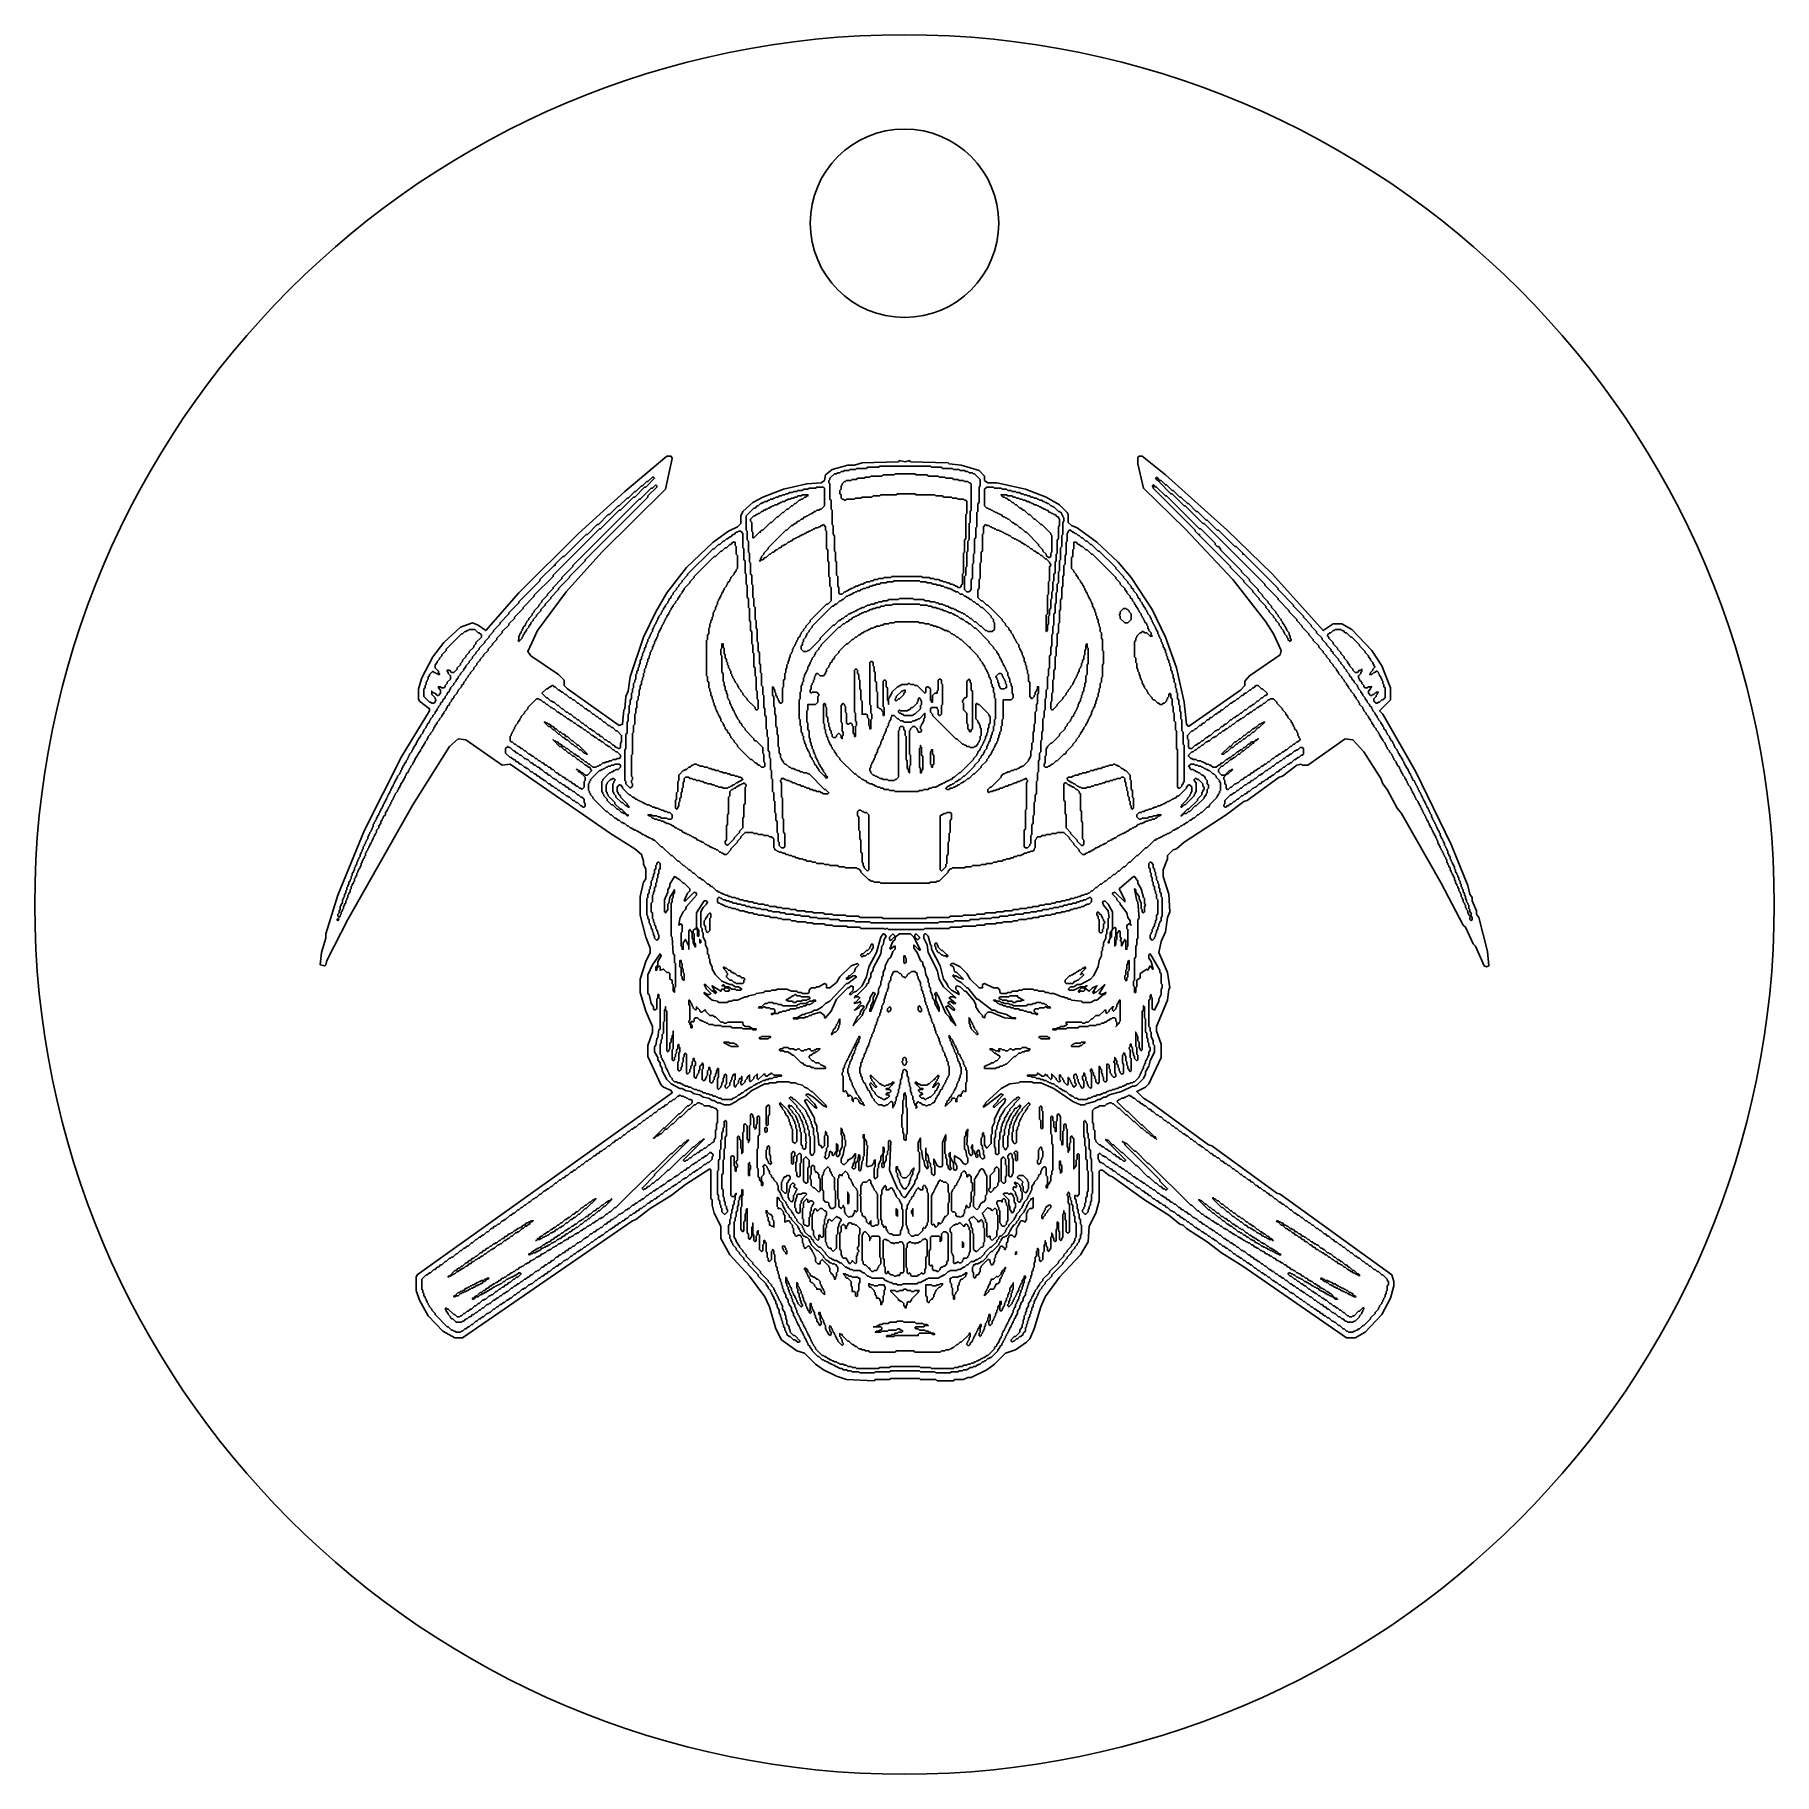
# Model space of a CAD drawing. Header units: millimetres. Extents: x -6 to 6, y -6 to 6.
import ezdxf

# ---------------------------------------------------------------- set-up
doc = ezdxf.new("R2010")
doc.units = ezdxf.units.MM
for name, color, linetype in [('body', 7, 'Continuous'), ('engraving', 7, 'Continuous'), ('handles', 7, 'Continuous')]:
    doc.layers.add(name, color=color, linetype=linetype)

msp = doc.modelspace()

# ---------------------------------------------------------------- linework, layer by layer
at = {"layer": 'body'}
msp.add_circle((0, 0), 6, dxfattribs=at)
at = {"layer": 'engraving'}
for points in [[(-3.186, -2.943), (-3.285, -2.837), (-3.345, -2.73), (-3.368, -2.662), (-3.368, -2.57), (-3.361, -2.555), (-1.602, -1.299), (-1.61, -1.284), (-1.663, -1.261), (-1.678, -1.246), (-1.77, -1.048), (-1.77, -0.972), (-1.739, -0.88), (-1.739, -0.842), (-1.785, -0.736), (-1.823, -0.606), (-1.823, -0.515), (-1.785, -0.393), (-1.755, -0.332), (-1.755, -0.302), (-1.785, -0.226), (-1.823, -0.073), (-1.823, 0.056), (-1.8, 0.155), (-1.785, 0.178), (-1.785, 0.246), (-1.8, 0.277), (-1.8, 0.299), (-1.815, 0.345), (-1.861, 0.383), (-2.029, 0.49), (-2.721, 0.969), (-2.775, 0.962), (-3.026, 1.137), (-3.079, 1.144), (-3.14, 1.091), (-3.391, 0.688), (-3.84, -0.104), (-3.985, -0.386), (-3.992, -0.416), (-4, -0.424), (-4.031, -0.416), (-4.023, -0.332), (-3.992, -0.233), (-3.992, -0.203), (-3.909, 0.064), (-3.726, 0.513), (-3.467, 1.023), (-3.277, 1.335), (-3.277, 1.35), (-3.345, 1.403), (-3.353, 1.418), (-3.353, 1.487), (-3.33, 1.563), (-3.254, 1.708), (-3.178, 1.807), (-3.064, 1.913), (-2.98, 1.944), (-2.942, 1.928), (-2.889, 1.89), (-2.66, 2.149), (-2.249, 2.56), (-1.93, 2.849), (-1.64, 3.093), (-1.61, 3.093), (-1.602, 3.078), (-1.648, 2.865), (-2.089, 2.431), (-2.333, 2.157), (-2.531, 1.89), (-2.599, 1.746), (-2.577, 1.715), (-2.386, 1.586), (-2.348, 1.548), (-2.348, 1.51), (-2.325, 1.487), (-1.968, 1.236), (-1.945, 1.243), (-1.937, 1.342), (-1.93, 1.35), (-1.922, 1.434), (-1.907, 1.472), (-1.892, 1.571), (-1.8, 1.845), (-1.716, 2.02), (-1.64, 2.149), (-1.503, 2.324), (-1.321, 2.499), (-1.214, 2.575), (-1.153, 2.606), (-1.13, 2.629), (-1.13, 2.682), (-1.115, 2.712), (-1.047, 2.773), (-0.978, 2.811), (-0.834, 2.865), (-0.674, 2.903), (-0.575, 2.91), (-0.552, 2.926), (-0.544, 2.964), (-0.499, 3.002), (-0.392, 3.032), (-0.346, 3.032), (-0.293, 3.047), (-0.042, 3.055), (-0.034, 3.063), (0.004, 3.055), (0.034, 3.063), (0.042, 3.055), (0.301, 3.047), (0.308, 3.04), (0.392, 3.032), (0.514, 2.994), (0.552, 2.956), (0.552, 2.926), (0.575, 2.91), (0.636, 2.91), (0.834, 2.865), (0.978, 2.811), (1.069, 2.758), (1.123, 2.705), (1.13, 2.69), (1.13, 2.636), (1.153, 2.614), (1.191, 2.598), (1.328, 2.499), (1.473, 2.362), (1.564, 2.256), (1.709, 2.035), (1.8, 1.845), (1.876, 1.632), (1.93, 1.396), (1.945, 1.243), (1.96, 1.228), (2.318, 1.479), (2.348, 1.51), (2.348, 1.54), (2.379, 1.578), (2.592, 1.723), (2.599, 1.753), (2.546, 1.868), (2.493, 1.951), (2.265, 2.241), (1.937, 2.591), (1.648, 2.872), (1.61, 3.04), (1.61, 3.085), (1.618, 3.093), (1.64, 3.093), (1.8, 2.964), (2.226, 2.583), (2.539, 2.279), (2.889, 1.89), (2.957, 1.936), (3.018, 1.936), (3.087, 1.898), (3.224, 1.753), (3.292, 1.647), (3.353, 1.495), (3.353, 1.411), (3.277, 1.335), (3.3, 1.312), (3.528, 0.916), (3.772, 0.414), (3.886, 0.132), (3.901, 0.071), (3.916, 0.048), (3.916, 0.025), (3.947, -0.043), (3.947, -0.066), (3.962, -0.089), (4.023, -0.325), (4.031, -0.424), (4.015, -0.431), (4, -0.424), (3.939, -0.287), (3.924, -0.271), (3.871, -0.157), (3.855, -0.142), (3.703, 0.147), (3.429, 0.627), (3.399, 0.665), (3.33, 0.794), (3.3, 0.832), (3.285, 0.87), (3.17, 1.053), (3.094, 1.137), (3.041, 1.144), (2.782, 0.962), (2.744, 0.962), (2.736, 0.969), (2.706, 0.962), (2.607, 0.886), (2.584, 0.878), (2.363, 0.718), (2.341, 0.711), (2.219, 0.619), (1.93, 0.429), (1.876, 0.383), (1.854, 0.376), (1.815, 0.338), (1.815, 0.315), (1.785, 0.239), (1.785, 0.193), (1.823, 0.071), (1.831, -0.051), (1.815, -0.089), (1.8, -0.188), (1.77, -0.256), (1.755, -0.332), (1.815, -0.469), (1.831, -0.576), (1.823, -0.583), (1.815, -0.66), (1.739, -0.842), (1.739, -0.873), (1.77, -0.964), (1.77, -1.055), (1.686, -1.238), (1.663, -1.261), (1.602, -1.291), (1.648, -1.337), (1.701, -1.368), (2.097, -1.657), (2.12, -1.664), (2.569, -1.992), (2.592, -1.999), (3.361, -2.555), (3.376, -2.601), (3.376, -2.631), (3.353, -2.715), (3.292, -2.829), (3.178, -2.951), (3.109, -2.989), (3.049, -2.989), (2.333, -2.494), (2.188, -2.403), (2.089, -2.327), (1.945, -2.235), (1.922, -2.212), (1.899, -2.205), (1.823, -2.144), (1.656, -2.037), (1.435, -1.878), (1.412, -1.87), (1.366, -1.832), (1.351, -1.832), (1.344, -1.839), (1.344, -2.045), (1.321, -2.129), (1.275, -2.22), (1.267, -2.327), (1.214, -2.418), (1.069, -2.57), (0.971, -2.707), (0.94, -2.776), (0.894, -2.928), (0.864, -2.996), (0.841, -3.019), (0.765, -3.073), (0.696, -3.095), (0.62, -3.172), (0.567, -3.21), (0.461, -3.263), (0.438, -3.263), (0.407, -3.278), (0.346, -3.278), (0.339, -3.286), (0.225, -3.286), (0.217, -3.278), (0.11, -3.278), (0.103, -3.27), (-0.095, -3.27), (-0.103, -3.278), (-0.202, -3.278), (-0.209, -3.286), (-0.4, -3.278), (-0.468, -3.255), (-0.559, -3.21), (-0.613, -3.172), (-0.689, -3.095), (-0.742, -3.08), (-0.849, -3.004), (-0.887, -2.928), (-0.932, -2.776), (-0.963, -2.707), (-1.069, -2.563), (-1.206, -2.418), (-1.267, -2.304), (-1.267, -2.22), (-1.313, -2.129), (-1.328, -2.075), (-1.328, -2.037), (-1.336, -2.03), (-1.336, -1.832), (-1.344, -1.824), (-1.511, -1.931), (-1.61, -2.007), (-1.755, -2.098), (-1.854, -2.174), (-1.876, -2.182), (-3.049, -2.989), (-3.102, -2.989), (-3.186, -2.943)], [(-0.453, 2.149), (-0.445, 2.142), (-0.43, 2.142), (-0.415, 2.157), (-0.407, 2.157), (-0.4, 2.164), (-0.392, 2.164), (-0.384, 2.172), (-0.377, 2.172), (-0.369, 2.18), (-0.362, 2.18), (-0.354, 2.187), (-0.346, 2.187), (-0.339, 2.195), (-0.324, 2.195), (-0.316, 2.202), (-0.308, 2.202), (-0.301, 2.21), (-0.285, 2.21), (-0.278, 2.218), (-0.27, 2.218), (-0.263, 2.225), (-0.24, 2.225), (-0.232, 2.233), (-0.217, 2.233), (-0.209, 2.241), (-0.186, 2.241), (-0.179, 2.248), (-0.148, 2.248), (-0.141, 2.256), (-0.095, 2.256), (-0.088, 2.263), (0.118, 2.263), (0.126, 2.256), (0.171, 2.256), (0.179, 2.248), (0.202, 2.248), (0.209, 2.241), (0.24, 2.241), (0.247, 2.233), (0.263, 2.233), (0.27, 2.225), (0.285, 2.225), (0.293, 2.218), (0.308, 2.218), (0.316, 2.21), (0.331, 2.21), (0.339, 2.202), (0.346, 2.202), (0.354, 2.195), (0.362, 2.195), (0.369, 2.187), (0.384, 2.187), (0.392, 2.195), (0.392, 2.202), (0.4, 2.21), (0.4, 2.279), (0.407, 2.286), (0.407, 2.423), (0.415, 2.431), (0.415, 2.515), (0.422, 2.522), (0.422, 2.69), (0.43, 2.697), (0.43, 2.781), (0.422, 2.789), (0.415, 2.789), (0.407, 2.796), (0.369, 2.796), (0.362, 2.804), (0.331, 2.804), (0.324, 2.811), (0.27, 2.811), (0.263, 2.819), (0.217, 2.819), (0.209, 2.827), (0.08, 2.827), (0.072, 2.834), (-0.049, 2.834), (-0.057, 2.827), (-0.164, 2.827), (-0.171, 2.819), (-0.217, 2.819), (-0.225, 2.811), (-0.293, 2.811), (-0.301, 2.804), (-0.339, 2.804), (-0.346, 2.796), (-0.4, 2.796), (-0.407, 2.789), (-0.415, 2.789), (-0.422, 2.796), (-0.43, 2.796), (-0.438, 2.804), (-0.438, 2.827), (-0.445, 2.834), (-0.445, 2.857), (-0.438, 2.865), (-0.438, 2.888), (-0.43, 2.895), (-0.43, 2.903), (-0.415, 2.918), (-0.407, 2.918), (-0.4, 2.926), (-0.369, 2.926), (-0.362, 2.933), (-0.331, 2.933), (-0.324, 2.941), (-0.278, 2.941), (-0.27, 2.948), (-0.24, 2.948), (-0.232, 2.956), (-0.156, 2.956), (-0.148, 2.964), (-0.072, 2.964), (-0.065, 2.971), (0.072, 2.971), (0.08, 2.964), (0.156, 2.964), (0.164, 2.956), (0.232, 2.956), (0.24, 2.948), (0.278, 2.948), (0.285, 2.941), (0.331, 2.941), (0.339, 2.933), (0.369, 2.933), (0.377, 2.926), (0.407, 2.926), (0.415, 2.918), (0.438, 2.918), (0.445, 2.91), (0.453, 2.91), (0.461, 2.903), (0.461, 2.72), (0.453, 2.712), (0.453, 2.636), (0.445, 2.629), (0.445, 2.515), (0.438, 2.507), (0.438, 2.438), (0.43, 2.431), (0.43, 2.332), (0.422, 2.324), (0.422, 2.271), (0.415, 2.263), (0.415, 2.172), (0.43, 2.157), (0.445, 2.157), (0.461, 2.172), (0.461, 2.241), (0.468, 2.248), (0.468, 2.347), (0.476, 2.355), (0.476, 2.416), (0.483, 2.423), (0.483, 2.522), (0.491, 2.53), (0.491, 2.598), (0.499, 2.606), (0.499, 2.705), (0.506, 2.712), (0.506, 2.766), (0.514, 2.773), (0.514, 2.88), (0.521, 2.888), (0.521, 2.933), (0.483, 2.971), (0.476, 2.971), (0.468, 2.979), (0.445, 2.979), (0.438, 2.987), (0.422, 2.987), (0.415, 2.994), (0.384, 2.994), (0.377, 3.002), (0.339, 3.002), (0.331, 3.009), (0.263, 3.009), (0.255, 3.017), (0.186, 3.017), (0.179, 3.025), (-0.171, 3.025), (-0.179, 3.017), (-0.255, 3.017), (-0.263, 3.009), (-0.331, 3.009), (-0.339, 3.002), (-0.377, 3.002), (-0.384, 2.994), (-0.415, 2.994), (-0.422, 2.987), (-0.438, 2.987), (-0.445, 2.979), (-0.461, 2.979), (-0.468, 2.971), (-0.483, 2.971), (-0.514, 2.941), (-0.514, 2.933), (-0.521, 2.926), (-0.521, 2.91), (-0.514, 2.903), (-0.514, 2.796), (-0.506, 2.789), (-0.506, 2.728), (-0.499, 2.72), (-0.499, 2.621), (-0.491, 2.614), (-0.491, 2.553), (-0.483, 2.545), (-0.483, 2.438), (-0.476, 2.431), (-0.476, 2.37), (-0.468, 2.362), (-0.468, 2.271), (-0.461, 2.263), (-0.461, 2.195), (-0.453, 2.187), (-0.453, 2.149)], [(-3.901, -0.089), (-3.893, -0.081), (-3.893, -0.073), (-3.886, -0.066), (-3.886, -0.051), (-3.878, -0.043), (-3.878, -0.035), (-3.871, -0.028), (-3.871, -0.013), (-3.863, -0.005), (-3.863, 0.003), (-3.855, 0.01), (-3.855, 0.025), (-3.848, 0.033), (-3.848, 0.041), (-3.84, 0.048), (-3.84, 0.064), (-3.833, 0.071), (-3.833, 0.079), (-3.825, 0.086), (-3.825, 0.102), (-3.817, 0.109), (-3.817, 0.124), (-3.81, 0.132), (-3.81, 0.14), (-3.802, 0.147), (-3.802, 0.155), (-3.795, 0.162), (-3.795, 0.178), (-3.787, 0.185), (-3.787, 0.193), (-3.779, 0.201), (-3.779, 0.216), (-3.772, 0.223), (-3.772, 0.231), (-3.764, 0.239), (-3.764, 0.246), (-3.756, 0.254), (-3.756, 0.261), (-3.749, 0.269), (-3.749, 0.284), (-3.741, 0.292), (-3.741, 0.299), (-3.734, 0.307), (-3.734, 0.315), (-3.726, 0.322), (-3.726, 0.33), (-3.718, 0.338), (-3.718, 0.353), (-3.711, 0.36), (-3.711, 0.368), (-3.703, 0.376), (-3.703, 0.383), (-3.696, 0.391), (-3.696, 0.398), (-3.688, 0.406), (-3.688, 0.414), (-3.68, 0.421), (-3.68, 0.429), (-3.673, 0.437), (-3.673, 0.444), (-3.665, 0.452), (-3.665, 0.459), (-3.658, 0.467), (-3.658, 0.475), (-3.65, 0.482), (-3.65, 0.49), (-3.642, 0.497), (-3.642, 0.513), (-3.627, 0.528), (-3.627, 0.543), (-3.612, 0.558), (-3.612, 0.574), (-3.604, 0.581), (-3.604, 0.589), (-3.597, 0.596), (-3.597, 0.604), (-3.581, 0.619), (-3.581, 0.634), (-3.566, 0.65), (-3.566, 0.657), (-3.559, 0.665), (-3.559, 0.672), (-3.551, 0.68), (-3.551, 0.688), (-3.543, 0.695), (-3.543, 0.703), (-3.536, 0.711), (-3.536, 0.718), (-3.528, 0.726), (-3.528, 0.733), (-3.521, 0.741), (-3.521, 0.749), (-3.513, 0.756), (-3.513, 0.764), (-3.498, 0.779), (-3.498, 0.787), (-3.49, 0.794), (-3.49, 0.802), (-3.482, 0.809), (-3.482, 0.817), (-3.475, 0.825), (-3.475, 0.832), (-3.46, 0.848), (-3.46, 0.855), (-3.452, 0.863), (-3.452, 0.87), (-3.444, 0.878), (-3.444, 0.886), (-3.437, 0.893), (-3.437, 0.901), (-3.422, 0.916), (-3.422, 0.924), (-3.414, 0.931), (-3.414, 0.939), (-3.406, 0.947), (-3.406, 0.954), (-3.391, 0.969), (-3.391, 0.977), (-3.383, 0.985), (-3.383, 0.992), (-3.376, 1), (-3.376, 1.007), (-3.361, 1.023), (-3.361, 1.03), (-3.353, 1.038), (-3.353, 1.045), (-3.338, 1.061), (-3.338, 1.068), (-3.33, 1.076), (-3.33, 1.084), (-3.315, 1.099), (-3.315, 1.106), (-3.307, 1.114), (-3.307, 1.122), (-3.292, 1.137), (-3.292, 1.144), (-3.285, 1.152), (-3.285, 1.16), (-3.269, 1.175), (-3.269, 1.182), (-3.254, 1.198), (-3.254, 1.205), (-3.246, 1.213), (-3.246, 1.221), (-3.239, 1.228), (-3.239, 1.236), (-3.224, 1.251), (-3.224, 1.259), (-3.208, 1.274), (-3.208, 1.281), (-3.193, 1.297), (-3.193, 1.304), (-3.178, 1.319), (-3.178, 1.327), (-3.163, 1.342), (-3.163, 1.35), (-3.155, 1.358), (-3.155, 1.365), (-3.14, 1.38), (-3.14, 1.388), (-3.125, 1.403), (-3.125, 1.411), (-3.109, 1.426), (-3.109, 1.434), (-3.087, 1.457), (-3.087, 1.464), (-3.079, 1.472), (-3.079, 1.479), (-3.056, 1.502), (-3.056, 1.51), (-3.041, 1.525), (-3.041, 1.533), (-3.026, 1.548), (-3.026, 1.555), (-3.011, 1.571), (-3.011, 1.578), (-2.995, 1.594), (-2.995, 1.601), (-2.972, 1.624), (-2.972, 1.632), (-2.95, 1.654), (-2.95, 1.662), (-2.927, 1.685), (-2.927, 1.692), (-2.904, 1.715), (-2.904, 1.723), (-2.873, 1.753), (-2.873, 1.761), (-2.843, 1.791), (-2.843, 1.799), (-2.813, 1.829), (-2.813, 1.837), (-2.775, 1.875), (-2.775, 1.883), (-2.729, 1.928), (-2.729, 1.936), (-2.691, 1.974), (-2.691, 1.982), (-2.63, 2.043), (-2.63, 2.05), (-2.554, 2.126), (-2.554, 2.134), (-2.424, 2.263), (-2.424, 2.271), (-2.105, 2.591), (-2.097, 2.591), (-1.968, 2.72), (-1.96, 2.72), (-1.869, 2.811), (-1.861, 2.811), (-1.793, 2.88), (-1.785, 2.88), (-1.724, 2.941), (-1.732, 2.948), (-1.739, 2.948), (-1.77, 2.918), (-1.777, 2.918), (-1.808, 2.888), (-1.815, 2.888), (-1.854, 2.849), (-1.861, 2.849), (-1.907, 2.804), (-1.914, 2.804), (-1.968, 2.751), (-1.975, 2.751), (-2.036, 2.69), (-2.044, 2.69), (-2.112, 2.621), (-2.12, 2.621), (-2.188, 2.553), (-2.196, 2.553), (-2.348, 2.4), (-2.356, 2.4), (-2.409, 2.347), (-2.409, 2.339), (-2.417, 2.339), (-2.516, 2.241), (-2.516, 2.233), (-2.66, 2.088), (-2.66, 2.081), (-2.729, 2.012), (-2.729, 2.005), (-2.79, 1.944), (-2.79, 1.936), (-2.835, 1.89), (-2.835, 1.883), (-2.866, 1.852), (-2.866, 1.845), (-2.896, 1.814), (-2.896, 1.807), (-2.934, 1.769), (-2.934, 1.761), (-2.957, 1.738), (-2.957, 1.731), (-2.98, 1.708), (-2.98, 1.7), (-3.003, 1.677), (-3.003, 1.67), (-3.026, 1.647), (-3.026, 1.639), (-3.041, 1.624), (-3.041, 1.616), (-3.064, 1.594), (-3.064, 1.586), (-3.079, 1.571), (-3.079, 1.563), (-3.094, 1.548), (-3.094, 1.54), (-3.109, 1.525), (-3.109, 1.517), (-3.132, 1.495), (-3.132, 1.487), (-3.14, 1.479), (-3.14, 1.472), (-3.155, 1.457), (-3.155, 1.449), (-3.17, 1.434), (-3.17, 1.426), (-3.186, 1.411), (-3.186, 1.403), (-3.201, 1.388), (-3.201, 1.38), (-3.216, 1.365), (-3.216, 1.358), (-3.224, 1.35), (-3.224, 1.342), (-3.239, 1.327), (-3.239, 1.319), (-3.254, 1.304), (-3.254, 1.297), (-3.269, 1.281), (-3.269, 1.274), (-3.277, 1.266), (-3.277, 1.259), (-3.292, 1.243), (-3.292, 1.236), (-3.3, 1.228), (-3.3, 1.221), (-3.315, 1.205), (-3.315, 1.198), (-3.323, 1.19), (-3.323, 1.182), (-3.338, 1.167), (-3.338, 1.16), (-3.353, 1.144), (-3.353, 1.137), (-3.361, 1.129), (-3.361, 1.122), (-3.368, 1.114), (-3.368, 1.106), (-3.383, 1.091), (-3.383, 1.084), (-3.391, 1.076), (-3.391, 1.068), (-3.399, 1.061), (-3.399, 1.053), (-3.414, 1.038), (-3.414, 1.03), (-3.422, 1.023), (-3.422, 1.015), (-3.429, 1.007), (-3.429, 1), (-3.437, 0.992), (-3.437, 0.985), (-3.452, 0.969), (-3.452, 0.962), (-3.46, 0.954), (-3.46, 0.947), (-3.467, 0.939), (-3.467, 0.931), (-3.475, 0.924), (-3.475, 0.916), (-3.482, 0.908), (-3.482, 0.901), (-3.498, 0.886), (-3.498, 0.878), (-3.505, 0.87), (-3.505, 0.863), (-3.513, 0.855), (-3.513, 0.848), (-3.521, 0.84), (-3.521, 0.832), (-3.528, 0.825), (-3.528, 0.817), (-3.536, 0.809), (-3.536, 0.802), (-3.543, 0.794), (-3.543, 0.787), (-3.551, 0.779), (-3.551, 0.771), (-3.559, 0.764), (-3.559, 0.756), (-3.566, 0.749), (-3.566, 0.741), (-3.574, 0.733), (-3.574, 0.726), (-3.581, 0.718), (-3.581, 0.711), (-3.589, 0.703), (-3.589, 0.695), (-3.597, 0.688), (-3.597, 0.68), (-3.604, 0.672), (-3.604, 0.665), (-3.612, 0.657), (-3.612, 0.65), (-3.619, 0.642), (-3.619, 0.634), (-3.627, 0.627), (-3.627, 0.619), (-3.635, 0.612), (-3.635, 0.604), (-3.642, 0.596), (-3.642, 0.589), (-3.65, 0.581), (-3.65, 0.574), (-3.658, 0.566), (-3.658, 0.558), (-3.665, 0.551), (-3.665, 0.535), (-3.673, 0.528), (-3.673, 0.52), (-3.68, 0.513), (-3.68, 0.505), (-3.688, 0.497), (-3.688, 0.49), (-3.696, 0.482), (-3.696, 0.475), (-3.703, 0.467), (-3.703, 0.452), (-3.711, 0.444), (-3.711, 0.437), (-3.718, 0.429), (-3.718, 0.421), (-3.726, 0.414), (-3.726, 0.406), (-3.734, 0.398), (-3.734, 0.383), (-3.741, 0.376), (-3.741, 0.368), (-3.749, 0.36), (-3.749, 0.353), (-3.756, 0.345), (-3.756, 0.33), (-3.764, 0.322), (-3.764, 0.315), (-3.772, 0.307), (-3.772, 0.299), (-3.779, 0.292), (-3.779, 0.277), (-3.787, 0.269), (-3.787, 0.261), (-3.795, 0.254), (-3.795, 0.239), (-3.802, 0.231), (-3.802, 0.223), (-3.81, 0.216), (-3.81, 0.201), (-3.817, 0.193), (-3.817, 0.178), (-3.825, 0.17), (-3.825, 0.162), (-3.833, 0.155), (-3.833, 0.14), (-3.84, 0.132), (-3.84, 0.124), (-3.848, 0.117), (-3.848, 0.102), (-3.855, 0.094), (-3.855, 0.079), (-3.863, 0.071), (-3.863, 0.056), (-3.871, 0.048), (-3.871, 0.041), (-3.878, 0.033), (-3.878, 0.01), (-3.886, 0.003), (-3.886, -0.005), (-3.893, -0.013), (-3.893, -0.035), (-3.901, -0.043), (-3.901, -0.058), (-3.909, -0.066), (-3.909, -0.081), (-3.901, -0.089)], [(-2.653, 1.822), (-2.638, 1.837), (-2.638, 1.845), (-2.63, 1.852), (-2.63, 1.86), (-2.622, 1.868), (-2.622, 1.875), (-2.607, 1.89), (-2.607, 1.898), (-2.592, 1.913), (-2.592, 1.921), (-2.577, 1.936), (-2.577, 1.944), (-2.561, 1.959), (-2.561, 1.967), (-2.539, 1.989), (-2.539, 1.997), (-2.508, 2.027), (-2.508, 2.035), (-2.478, 2.065), (-2.478, 2.073), (-2.44, 2.111), (-2.44, 2.119), (-2.386, 2.172), (-2.386, 2.18), (-2.31, 2.256), (-2.31, 2.263), (-2.204, 2.37), (-2.204, 2.378), (-1.77, 2.811), (-1.77, 2.819), (-1.709, 2.88), (-1.709, 2.888), (-1.716, 2.895), (-1.739, 2.872), (-1.747, 2.872), (-1.823, 2.796), (-1.831, 2.796), (-2.287, 2.339), (-2.287, 2.332), (-2.363, 2.256), (-2.363, 2.248), (-2.424, 2.187), (-2.424, 2.18), (-2.462, 2.142), (-2.462, 2.134), (-2.501, 2.096), (-2.501, 2.088), (-2.523, 2.065), (-2.523, 2.058), (-2.554, 2.027), (-2.554, 2.02), (-2.569, 2.005), (-2.569, 1.997), (-2.592, 1.974), (-2.592, 1.967), (-2.607, 1.951), (-2.607, 1.944), (-2.615, 1.936), (-2.615, 1.928), (-2.63, 1.913), (-2.63, 1.906), (-2.638, 1.898), (-2.638, 1.89), (-2.645, 1.883), (-2.645, 1.875), (-2.653, 1.868), (-2.653, 1.86), (-2.66, 1.852), (-2.66, 1.829), (-2.653, 1.822)], [(1.709, 2.888), (1.716, 2.88), (1.724, 2.888), (1.716, 2.895), (1.709, 2.888)], [(2.66, 1.814), (2.668, 1.822), (2.668, 1.829), (2.66, 1.837), (2.66, 1.852), (2.653, 1.86), (2.653, 1.875), (2.638, 1.89), (2.638, 1.898), (2.63, 1.906), (2.63, 1.913), (2.622, 1.921), (2.622, 1.928), (2.607, 1.944), (2.607, 1.951), (2.599, 1.959), (2.599, 1.967), (2.577, 1.989), (2.577, 1.997), (2.561, 2.012), (2.561, 2.02), (2.531, 2.05), (2.531, 2.058), (2.508, 2.081), (2.508, 2.088), (2.47, 2.126), (2.47, 2.134), (2.44, 2.164), (2.44, 2.172), (2.379, 2.233), (2.379, 2.241), (2.325, 2.294), (2.325, 2.301), (2.181, 2.446), (2.181, 2.454), (2.166, 2.469), (2.158, 2.469), (2.143, 2.484), (2.143, 2.492), (2.044, 2.591), (2.036, 2.591), (1.808, 2.819), (1.8, 2.819), (1.739, 2.88), (1.732, 2.88), (1.724, 2.888), (1.716, 2.88), (1.716, 2.872), (2.006, 2.583), (2.006, 2.575), (2.029, 2.553), (2.036, 2.553), (2.036, 2.545), (2.249, 2.332), (2.249, 2.324), (2.341, 2.233), (2.341, 2.225), (2.402, 2.164), (2.402, 2.157), (2.447, 2.111), (2.447, 2.104), (2.493, 2.058), (2.493, 2.05), (2.516, 2.027), (2.516, 2.02), (2.546, 1.989), (2.546, 1.982), (2.561, 1.967), (2.561, 1.959), (2.584, 1.936), (2.584, 1.928), (2.599, 1.913), (2.599, 1.906), (2.615, 1.89), (2.615, 1.883), (2.622, 1.875), (2.622, 1.868), (2.638, 1.852), (2.638, 1.845), (2.645, 1.837), (2.645, 1.829), (2.66, 1.814)], [(1.732, 2.941), (1.739, 2.933), (1.747, 2.941), (1.739, 2.948), (1.732, 2.941)], [(1.739, 2.933), (1.747, 2.926), (1.755, 2.933), (1.747, 2.941), (1.739, 2.933)], [(1.747, 2.926), (1.755, 2.918), (1.762, 2.926), (1.755, 2.933), (1.747, 2.926)], [(3.901, -0.081), (3.909, -0.073), (3.909, -0.058), (3.901, -0.051), (3.901, -0.035), (3.893, -0.028), (3.893, -0.005), (3.886, 0.003), (3.886, 0.01), (3.878, 0.018), (3.878, 0.033), (3.871, 0.041), (3.871, 0.056), (3.863, 0.064), (3.863, 0.079), (3.855, 0.086), (3.855, 0.102), (3.848, 0.109), (3.848, 0.117), (3.84, 0.124), (3.84, 0.14), (3.833, 0.147), (3.833, 0.162), (3.825, 0.17), (3.825, 0.185), (3.817, 0.193), (3.817, 0.201), (3.81, 0.208), (3.81, 0.216), (3.802, 0.223), (3.802, 0.239), (3.795, 0.246), (3.795, 0.261), (3.787, 0.269), (3.787, 0.277), (3.779, 0.284), (3.779, 0.292), (3.772, 0.299), (3.772, 0.307), (3.764, 0.315), (3.764, 0.33), (3.756, 0.338), (3.756, 0.345), (3.749, 0.353), (3.749, 0.368), (3.741, 0.376), (3.741, 0.383), (3.734, 0.391), (3.734, 0.398), (3.726, 0.406), (3.726, 0.421), (3.718, 0.429), (3.718, 0.437), (3.711, 0.444), (3.711, 0.452), (3.703, 0.459), (3.703, 0.467), (3.696, 0.475), (3.696, 0.49), (3.688, 0.497), (3.688, 0.505), (3.68, 0.513), (3.68, 0.52), (3.673, 0.528), (3.673, 0.535), (3.665, 0.543), (3.665, 0.551), (3.658, 0.558), (3.658, 0.566), (3.65, 0.574), (3.65, 0.581), (3.642, 0.589), (3.642, 0.596), (3.635, 0.604), (3.635, 0.619), (3.627, 0.627), (3.627, 0.634), (3.619, 0.642), (3.619, 0.65), (3.612, 0.657), (3.612, 0.665), (3.604, 0.672), (3.604, 0.68), (3.597, 0.688), (3.597, 0.695), (3.589, 0.703), (3.589, 0.711), (3.581, 0.718), (3.581, 0.726), (3.574, 0.733), (3.574, 0.741), (3.566, 0.749), (3.566, 0.756), (3.559, 0.764), (3.559, 0.771), (3.551, 0.779), (3.551, 0.787), (3.543, 0.794), (3.543, 0.802), (3.536, 0.809), (3.536, 0.817), (3.528, 0.825), (3.528, 0.832), (3.521, 0.84), (3.521, 0.848), (3.505, 0.863), (3.505, 0.87), (3.498, 0.878), (3.498, 0.886), (3.49, 0.893), (3.49, 0.901), (3.482, 0.908), (3.482, 0.916), (3.475, 0.924), (3.475, 0.931), (3.46, 0.947), (3.46, 0.954), (3.452, 0.962), (3.452, 0.969), (3.444, 0.977), (3.444, 0.985), (3.437, 0.992), (3.437, 1), (3.429, 1.007), (3.429, 1.015), (3.414, 1.03), (3.414, 1.038), (3.406, 1.045), (3.406, 1.053), (3.399, 1.061), (3.399, 1.068), (3.383, 1.084), (3.383, 1.091), (3.376, 1.099), (3.376, 1.106), (3.368, 1.114), (3.368, 1.122), (3.353, 1.137), (3.353, 1.144), (3.345, 1.152), (3.345, 1.16), (3.33, 1.175), (3.33, 1.182), (3.323, 1.19), (3.323, 1.198), (3.307, 1.213), (3.307, 1.221), (3.3, 1.228), (3.3, 1.236), (3.285, 1.251), (3.285, 1.259), (3.269, 1.274), (3.269, 1.281), (3.262, 1.289), (3.262, 1.297), (3.246, 1.312), (3.246, 1.319), (3.231, 1.335), (3.231, 1.342), (3.224, 1.35), (3.224, 1.358), (3.208, 1.373), (3.208, 1.38), (3.193, 1.396), (3.193, 1.403), (3.178, 1.418), (3.178, 1.426), (3.163, 1.441), (3.163, 1.449), (3.148, 1.464), (3.148, 1.472), (3.132, 1.487), (3.132, 1.495), (3.125, 1.502), (3.125, 1.51), (3.102, 1.533), (3.102, 1.54), (3.087, 1.555), (3.087, 1.563), (3.071, 1.578), (3.071, 1.586), (3.049, 1.609), (3.049, 1.616), (3.033, 1.632), (3.033, 1.639), (3.011, 1.662), (3.011, 1.67), (2.995, 1.685), (2.995, 1.692), (2.957, 1.731), (2.957, 1.738), (2.942, 1.753), (2.942, 1.761), (2.912, 1.791), (2.912, 1.799), (2.881, 1.829), (2.881, 1.837), (2.843, 1.875), (2.843, 1.883), (2.805, 1.921), (2.805, 1.928), (2.752, 1.982), (2.752, 1.989), (2.683, 2.058), (2.683, 2.065), (2.577, 2.172), (2.577, 2.18), (2.341, 2.416), (2.333, 2.416), (2.333, 2.423), (2.287, 2.469), (2.28, 2.469), (2.166, 2.583), (2.158, 2.583), (2.089, 2.652), (2.082, 2.652), (2.021, 2.712), (2.013, 2.712), (1.96, 2.766), (1.952, 2.766), (1.907, 2.811), (1.899, 2.811), (1.854, 2.857), (1.846, 2.857), (1.808, 2.895), (1.8, 2.895), (1.77, 2.926), (1.762, 2.926), (1.755, 2.918), (1.838, 2.834), (1.846, 2.834), (1.93, 2.751), (1.937, 2.751), (2.059, 2.629), (2.067, 2.629), (2.485, 2.21), (2.485, 2.202), (2.577, 2.111), (2.577, 2.104), (2.653, 2.027), (2.653, 2.02), (2.706, 1.967), (2.706, 1.959), (2.744, 1.921), (2.744, 1.913), (2.79, 1.868), (2.79, 1.86), (2.82, 1.829), (2.82, 1.822), (2.858, 1.784), (2.858, 1.776), (2.889, 1.746), (2.889, 1.738), (2.912, 1.715), (2.912, 1.708), (2.934, 1.685), (2.934, 1.677), (2.957, 1.654), (2.957, 1.647), (2.98, 1.624), (2.98, 1.616), (2.995, 1.601), (2.995, 1.594), (3.018, 1.571), (3.018, 1.563), (3.033, 1.548), (3.033, 1.54), (3.049, 1.525), (3.049, 1.517), (3.064, 1.502), (3.064, 1.495), (3.079, 1.479), (3.079, 1.472), (3.102, 1.449), (3.102, 1.441), (3.117, 1.426), (3.117, 1.418), (3.132, 1.403), (3.132, 1.396), (3.14, 1.388), (3.14, 1.38), (3.163, 1.358), (3.163, 1.35), (3.17, 1.342), (3.17, 1.335), (3.186, 1.319), (3.186, 1.312), (3.201, 1.297), (3.201, 1.289), (3.216, 1.274), (3.216, 1.266), (3.224, 1.259), (3.224, 1.251), (3.239, 1.236), (3.239, 1.228), (3.254, 1.213), (3.254, 1.205), (3.269, 1.19), (3.269, 1.182), (3.277, 1.175), (3.277, 1.167), (3.285, 1.16), (3.285, 1.152), (3.3, 1.137), (3.3, 1.129), (3.315, 1.114), (3.315, 1.106), (3.323, 1.099), (3.323, 1.091), (3.33, 1.084), (3.33, 1.076), (3.345, 1.061), (3.345, 1.053), (3.361, 1.038), (3.361, 1.03), (3.368, 1.023), (3.368, 1.015), (3.376, 1.007), (3.376, 1), (3.391, 0.985), (3.391, 0.977), (3.399, 0.969), (3.399, 0.962), (3.414, 0.947), (3.414, 0.939), (3.422, 0.931), (3.422, 0.924), (3.429, 0.916), (3.429, 0.908), (3.437, 0.901), (3.437, 0.893), (3.452, 0.878), (3.452, 0.87), (3.46, 0.863), (3.46, 0.855), (3.467, 0.848), (3.467, 0.84), (3.475, 0.832), (3.475, 0.825), (3.49, 0.809), (3.49, 0.802), (3.498, 0.794), (3.498, 0.787), (3.505, 0.779), (3.505, 0.771), (3.513, 0.764), (3.513, 0.756), (3.521, 0.749), (3.521, 0.741), (3.528, 0.733), (3.528, 0.726), (3.543, 0.711), (3.543, 0.703), (3.551, 0.695), (3.551, 0.688), (3.559, 0.68), (3.559, 0.672), (3.566, 0.665), (3.566, 0.657), (3.574, 0.65), (3.574, 0.642), (3.581, 0.634), (3.581, 0.627), (3.589, 0.619), (3.589, 0.612), (3.597, 0.604), (3.597, 0.596), (3.604, 0.589), (3.604, 0.581), (3.612, 0.574), (3.612, 0.566), (3.619, 0.558), (3.619, 0.551), (3.627, 0.543), (3.627, 0.535), (3.635, 0.528), (3.635, 0.52), (3.642, 0.513), (3.642, 0.505), (3.65, 0.497), (3.65, 0.49), (3.658, 0.482), (3.658, 0.475), (3.665, 0.467), (3.665, 0.459), (3.673, 0.452), (3.673, 0.444), (3.68, 0.437), (3.68, 0.421), (3.688, 0.414), (3.688, 0.406), (3.696, 0.398), (3.696, 0.391), (3.703, 0.383), (3.703, 0.376), (3.711, 0.368), (3.711, 0.36), (3.718, 0.353), (3.718, 0.345), (3.726, 0.338), (3.726, 0.33), (3.734, 0.322), (3.734, 0.315), (3.741, 0.307), (3.741, 0.292), (3.749, 0.284), (3.749, 0.277), (3.756, 0.269), (3.756, 0.261), (3.764, 0.254), (3.764, 0.239), (3.772, 0.231), (3.772, 0.223), (3.779, 0.216), (3.779, 0.208), (3.787, 0.201), (3.787, 0.193), (3.795, 0.185), (3.795, 0.17), (3.802, 0.162), (3.802, 0.147), (3.81, 0.14), (3.81, 0.132), (3.817, 0.124), (3.817, 0.117), (3.825, 0.109), (3.825, 0.094), (3.833, 0.086), (3.833, 0.079), (3.84, 0.071), (3.84, 0.056), (3.848, 0.048), (3.848, 0.041), (3.855, 0.033), (3.855, 0.018), (3.863, 0.01), (3.863, 0.003), (3.871, -0.005), (3.871, -0.02), (3.878, -0.028), (3.878, -0.035), (3.886, -0.043), (3.886, -0.058), (3.893, -0.066), (3.893, -0.073), (3.901, -0.081)], [(-0.849, 0.391), (-0.834, 0.391), (-0.826, 0.398), (-0.826, 0.49), (-0.834, 0.497), (-0.834, 0.589), (-0.841, 0.596), (-0.841, 0.733), (-0.849, 0.741), (-0.849, 0.84), (-0.856, 0.848), (-0.856, 0.855), (-0.849, 0.863), (-0.849, 0.87), (-0.834, 0.87), (-0.826, 0.863), (-0.818, 0.863), (-0.811, 0.855), (-0.795, 0.855), (-0.788, 0.848), (-0.78, 0.848), (-0.773, 0.84), (-0.757, 0.84), (-0.75, 0.832), (-0.742, 0.832), (-0.735, 0.825), (-0.719, 0.825), (-0.712, 0.817), (-0.696, 0.817), (-0.689, 0.809), (-0.681, 0.809), (-0.674, 0.802), (-0.658, 0.802), (-0.651, 0.794), (-0.636, 0.794), (-0.628, 0.787), (-0.613, 0.787), (-0.605, 0.779), (-0.582, 0.779), (-0.575, 0.771), (-0.567, 0.771), (-0.559, 0.764), (-0.529, 0.764), (-0.521, 0.771), (-0.544, 0.794), (-0.552, 0.794), (-0.658, 0.901), (-0.666, 0.901), (-0.674, 0.908), (-0.696, 0.908), (-0.704, 0.916), (-0.719, 0.916), (-0.727, 0.924), (-0.742, 0.924), (-0.75, 0.931), (-0.757, 0.931), (-0.765, 0.939), (-0.78, 0.939), (-0.788, 0.947), (-0.795, 0.947), (-0.818, 0.969), (-0.826, 0.969), (-0.834, 0.977), (-0.834, 0.985), (-0.849, 1), (-0.849, 1.007), (-0.856, 1.015), (-0.856, 1.038), (-0.864, 1.045), (-0.864, 1.084), (-0.872, 1.091), (-0.872, 1.167), (-0.879, 1.175), (-0.879, 1.221), (-0.887, 1.228), (-0.887, 1.304), (-0.894, 1.312), (-0.894, 1.358), (-0.902, 1.365), (-0.902, 1.434), (-0.91, 1.441), (-0.91, 1.502), (-0.902, 1.495), (-0.902, 1.487), (-0.894, 1.479), (-0.894, 1.464), (-0.887, 1.457), (-0.887, 1.441), (-0.879, 1.434), (-0.879, 1.426), (-0.872, 1.418), (-0.872, 1.411), (-0.864, 1.403), (-0.864, 1.396), (-0.856, 1.388), (-0.849, 1.388), (-0.841, 1.396), (-0.841, 1.495), (-0.834, 1.502), (-0.834, 1.548), (-0.826, 1.555), (-0.826, 1.594), (-0.818, 1.601), (-0.818, 1.624), (-0.811, 1.632), (-0.811, 1.654), (-0.803, 1.662), (-0.803, 1.677), (-0.795, 1.685), (-0.795, 1.7), (-0.788, 1.708), (-0.788, 1.723), (-0.78, 1.731), (-0.78, 1.738), (-0.773, 1.746), (-0.773, 1.761), (-0.765, 1.769), (-0.765, 1.776), (-0.757, 1.784), (-0.757, 1.791), (-0.75, 1.799), (-0.75, 1.807), (-0.742, 1.814), (-0.742, 1.822), (-0.735, 1.829), (-0.735, 1.837), (-0.719, 1.852), (-0.719, 1.86), (-0.712, 1.868), (-0.712, 1.875), (-0.696, 1.89), (-0.696, 1.898), (-0.681, 1.913), (-0.681, 1.921), (-0.651, 1.951), (-0.651, 1.959), (-0.537, 2.073), (-0.529, 2.073), (-0.506, 2.096), (-0.506, 2.187), (-0.514, 2.195), (-0.514, 2.256), (-0.521, 2.263), (-0.521, 2.362), (-0.529, 2.37), (-0.529, 2.446), (-0.537, 2.454), (-0.537, 2.575), (-0.544, 2.583), (-0.544, 2.606), (-0.559, 2.621), (-0.567, 2.614), (-0.575, 2.614), (-0.582, 2.606), (-0.59, 2.606), (-0.598, 2.598), (-0.613, 2.598), (-0.62, 2.591), (-0.628, 2.591), (-0.636, 2.583), (-0.643, 2.583), (-0.651, 2.575), (-0.658, 2.575), (-0.666, 2.568), (-0.674, 2.568), (-0.681, 2.56), (-0.689, 2.56), (-0.696, 2.553), (-0.704, 2.553), (-0.712, 2.545), (-0.719, 2.545), (-0.727, 2.537), (-0.735, 2.537), (-0.742, 2.53), (-0.75, 2.53), (-0.757, 2.522), (-0.765, 2.522), (-0.78, 2.507), (-0.788, 2.507), (-0.795, 2.499), (-0.803, 2.499), (-0.818, 2.484), (-0.826, 2.484), (-0.834, 2.477), (-0.841, 2.477), (-0.856, 2.461), (-0.864, 2.461), (-0.879, 2.446), (-0.887, 2.446), (-0.902, 2.431), (-0.91, 2.431), (-0.925, 2.416), (-0.932, 2.416), (-0.955, 2.393), (-0.963, 2.393), (-0.978, 2.378), (-0.986, 2.378), (-0.993, 2.37), (-1.001, 2.37), (-0.993, 2.378), (-0.993, 2.385), (-0.986, 2.393), (-0.986, 2.4), (-0.971, 2.416), (-0.971, 2.423), (-0.94, 2.454), (-0.94, 2.461), (-0.818, 2.583), (-0.811, 2.583), (-0.78, 2.614), (-0.773, 2.614), (-0.757, 2.629), (-0.75, 2.629), (-0.735, 2.644), (-0.727, 2.644), (-0.712, 2.659), (-0.704, 2.659), (-0.689, 2.674), (-0.681, 2.674), (-0.674, 2.682), (-0.666, 2.682), (-0.658, 2.69), (-0.651, 2.69), (-0.643, 2.697), (-0.636, 2.697), (-0.62, 2.712), (-0.613, 2.712), (-0.605, 2.72), (-0.59, 2.72), (-0.582, 2.728), (-0.575, 2.728), (-0.552, 2.751), (-0.552, 2.872), (-0.559, 2.88), (-0.605, 2.88), (-0.613, 2.872), (-0.658, 2.872), (-0.666, 2.865), (-0.696, 2.865), (-0.704, 2.857), (-0.735, 2.857), (-0.742, 2.849), (-0.765, 2.849), (-0.773, 2.842), (-0.795, 2.842), (-0.803, 2.834), (-0.818, 2.834), (-0.826, 2.827), (-0.841, 2.827), (-0.849, 2.819), (-0.864, 2.819), (-0.872, 2.811), (-0.887, 2.811), (-0.894, 2.804), (-0.902, 2.804), (-0.91, 2.796), (-0.925, 2.796), (-0.932, 2.789), (-0.94, 2.789), (-0.948, 2.781), (-0.963, 2.781), (-0.971, 2.773), (-0.978, 2.773), (-0.986, 2.766), (-0.993, 2.766), (-1.009, 2.751), (-1.016, 2.751), (-1.031, 2.735), (-1.039, 2.735), (-1.092, 2.682), (-1.092, 2.583), (-1.085, 2.575), (-1.085, 2.515), (-1.077, 2.507), (-1.077, 2.431), (-1.069, 2.423), (-1.069, 2.362), (-1.062, 2.355), (-1.062, 2.279), (-1.054, 2.271), (-1.054, 2.21), (-1.047, 2.202), (-1.047, 2.119), (-1.039, 2.111), (-1.039, 2.058), (-1.031, 2.05), (-1.031, 1.967), (-1.024, 1.959), (-1.024, 1.906), (-1.016, 1.898), (-1.016, 1.814), (-1.009, 1.807), (-1.009, 1.746), (-1.001, 1.738), (-1.001, 1.662), (-0.993, 1.654), (-0.993, 1.601), (-0.986, 1.594), (-0.986, 1.51), (-0.978, 1.502), (-0.978, 1.449), (-0.971, 1.441), (-0.971, 1.358), (-0.963, 1.35), (-0.963, 1.304), (-0.955, 1.297), (-0.955, 1.213), (-0.948, 1.205), (-0.948, 1.16), (-0.94, 1.152), (-0.94, 1.061), (-0.932, 1.053), (-0.932, 1.015), (-0.925, 1.007), (-0.925, 0.931), (-0.917, 0.924), (-0.917, 0.87), (-0.91, 0.863), (-0.91, 0.779), (-0.902, 0.771), (-0.902, 0.718), (-0.894, 0.711), (-0.894, 0.634), (-0.887, 0.627), (-0.887, 0.581), (-0.879, 0.574), (-0.879, 0.497), (-0.872, 0.49), (-0.872, 0.437), (-0.864, 0.429), (-0.864, 0.406), (-0.849, 0.391)], [(-1.047, 2.53), (-1.047, 2.568), (-1.054, 2.575), (-1.054, 2.636), (-1.062, 2.644), (-1.062, 2.659), (-1.039, 2.682), (-1.031, 2.682), (-1.024, 2.69), (-1.016, 2.69), (-1.009, 2.697), (-1.001, 2.697), (-0.986, 2.712), (-0.978, 2.712), (-0.971, 2.72), (-0.963, 2.72), (-0.955, 2.728), (-0.948, 2.728), (-0.94, 2.735), (-0.932, 2.735), (-0.925, 2.743), (-0.917, 2.743), (-0.91, 2.751), (-0.902, 2.751), (-0.894, 2.758), (-0.879, 2.758), (-0.872, 2.766), (-0.864, 2.766), (-0.856, 2.773), (-0.849, 2.773), (-0.841, 2.781), (-0.826, 2.781), (-0.818, 2.789), (-0.811, 2.789), (-0.803, 2.796), (-0.788, 2.796), (-0.78, 2.804), (-0.765, 2.804), (-0.757, 2.811), (-0.742, 2.811), (-0.735, 2.819), (-0.712, 2.819), (-0.704, 2.827), (-0.666, 2.827), (-0.666, 2.819), (-0.674, 2.819), (-0.681, 2.811), (-0.689, 2.811), (-0.704, 2.796), (-0.712, 2.796), (-0.719, 2.789), (-0.727, 2.789), (-0.75, 2.766), (-0.757, 2.766), (-0.773, 2.751), (-0.78, 2.751), (-0.803, 2.728), (-0.811, 2.728), (-0.834, 2.705), (-0.841, 2.705), (-0.872, 2.674), (-0.879, 2.674), (-0.917, 2.636), (-0.925, 2.636), (-0.978, 2.583), (-0.986, 2.583), (-0.993, 2.575), (-0.993, 2.568), (-1.001, 2.568), (-1.039, 2.53), (-1.047, 2.53)], [(0.849, 0.391), (0.864, 0.406), (0.864, 0.414), (0.872, 0.421), (0.872, 0.475), (0.879, 0.482), (0.879, 0.551), (0.887, 0.558), (0.887, 0.612), (0.894, 0.619), (0.894, 0.703), (0.902, 0.711), (0.902, 0.756), (0.91, 0.764), (0.91, 0.848), (0.917, 0.855), (0.917, 0.908), (0.925, 0.916), (0.925, 0.992), (0.932, 1), (0.932, 1.045), (0.94, 1.053), (0.94, 1.129), (0.948, 1.137), (0.948, 1.19), (0.955, 1.198), (0.955, 1.281), (0.963, 1.289), (0.963, 1.335), (0.971, 1.342), (0.971, 1.418), (0.978, 1.426), (0.978, 1.479), (0.986, 1.487), (0.986, 1.571), (0.993, 1.578), (0.993, 1.624), (1.001, 1.632), (1.001, 1.715), (1.009, 1.723), (1.009, 1.776), (1.016, 1.784), (1.016, 1.86), (1.024, 1.868), (1.024, 1.921), (1.031, 1.928), (1.031, 2.005), (1.039, 2.012), (1.039, 2.073), (1.047, 2.081), (1.047, 2.149), (1.054, 2.157), (1.054, 2.21), (1.062, 2.218), (1.062, 2.294), (1.069, 2.301), (1.069, 2.37), (1.077, 2.378), (1.077, 2.461), (1.085, 2.469), (1.085, 2.545), (1.092, 2.553), (1.092, 2.636), (1.1, 2.644), (1.1, 2.667), (1.092, 2.674), (1.092, 2.682), (1.085, 2.69), (1.085, 2.697), (1.069, 2.712), (1.062, 2.712), (1.031, 2.743), (1.024, 2.743), (1.016, 2.751), (1.009, 2.751), (0.993, 2.766), (0.986, 2.766), (0.978, 2.773), (0.971, 2.773), (0.963, 2.781), (0.955, 2.781), (0.948, 2.789), (0.932, 2.789), (0.925, 2.796), (0.917, 2.796), (0.91, 2.804), (0.894, 2.804), (0.887, 2.811), (0.872, 2.811), (0.864, 2.819), (0.849, 2.819), (0.841, 2.827), (0.826, 2.827), (0.818, 2.834), (0.803, 2.834), (0.795, 2.842), (0.773, 2.842), (0.765, 2.849), (0.742, 2.849), (0.735, 2.857), (0.712, 2.857), (0.704, 2.865), (0.674, 2.865), (0.666, 2.872), (0.62, 2.872), (0.613, 2.88), (0.567, 2.88), (0.552, 2.865), (0.552, 2.751), (0.567, 2.735), (0.575, 2.735), (0.582, 2.728), (0.59, 2.728), (0.598, 2.72), (0.605, 2.72), (0.613, 2.712), (0.62, 2.712), (0.628, 2.705), (0.636, 2.705), (0.643, 2.697), (0.651, 2.697), (0.658, 2.69), (0.666, 2.69), (0.681, 2.674), (0.689, 2.674), (0.696, 2.667), (0.704, 2.667), (0.712, 2.659), (0.719, 2.659), (0.742, 2.636), (0.75, 2.636), (0.765, 2.621), (0.773, 2.621), (0.795, 2.598), (0.803, 2.598), (0.834, 2.568), (0.841, 2.568), (0.925, 2.484), (0.925, 2.477), (0.955, 2.446), (0.955, 2.438), (0.978, 2.416), (0.978, 2.408), (0.993, 2.393), (1.001, 2.393), (1.009, 2.4), (1.009, 2.423), (1.016, 2.431), (1.016, 2.545), (1.009, 2.553), (1.009, 2.56), (0.948, 2.621), (0.94, 2.621), (0.902, 2.659), (0.894, 2.659), (0.864, 2.69), (0.856, 2.69), (0.826, 2.72), (0.818, 2.72), (0.803, 2.735), (0.795, 2.735), (0.773, 2.758), (0.765, 2.758), (0.75, 2.773), (0.742, 2.773), (0.727, 2.789), (0.719, 2.789), (0.704, 2.804), (0.696, 2.804), (0.689, 2.811), (0.681, 2.811), (0.666, 2.827), (0.704, 2.827), (0.712, 2.819), (0.742, 2.819), (0.75, 2.811), (0.765, 2.811), (0.773, 2.804), (0.788, 2.804), (0.795, 2.796), (0.811, 2.796), (0.818, 2.789), (0.834, 2.789), (0.841, 2.781), (0.856, 2.781), (0.864, 2.773), (0.872, 2.773), (0.879, 2.766), (0.887, 2.766), (0.894, 2.758), (0.91, 2.758), (0.917, 2.751), (0.925, 2.751), (0.932, 2.743), (0.94, 2.743), (0.948, 2.735), (0.955, 2.735), (0.963, 2.728), (0.971, 2.728), (0.978, 2.72), (0.986, 2.72), (1.001, 2.705), (1.009, 2.705), (1.016, 2.697), (1.024, 2.697), (1.031, 2.69), (1.039, 2.69), (1.054, 2.674), (1.062, 2.674), (1.062, 2.667), (1.069, 2.659), (1.069, 2.614), (1.062, 2.606), (1.062, 2.522), (1.054, 2.515), (1.054, 2.423), (1.047, 2.416), (1.047, 2.37), (1.039, 2.362), (1.039, 2.286), (1.031, 2.279), (1.031, 2.233), (1.024, 2.225), (1.024, 2.164), (1.016, 2.157), (1.016, 2.111), (1.009, 2.104), (1.009, 2.043), (1.001, 2.035), (1.001, 1.997), (0.993, 1.989), (0.993, 1.936), (0.986, 1.928), (0.986, 1.89), (0.978, 1.883), (0.978, 1.997), (0.986, 2.005), (0.986, 2.134), (0.993, 2.142), (0.993, 2.225), (1.001, 2.233), (1.001, 2.332), (1.009, 2.339), (1.009, 2.347), (1.001, 2.355), (1.001, 2.362), (0.978, 2.385), (0.971, 2.385), (0.948, 2.408), (0.94, 2.408), (0.925, 2.423), (0.917, 2.423), (0.902, 2.438), (0.894, 2.438), (0.879, 2.454), (0.872, 2.454), (0.856, 2.469), (0.849, 2.469), (0.834, 2.484), (0.826, 2.484), (0.818, 2.492), (0.811, 2.492), (0.795, 2.507), (0.788, 2.507), (0.78, 2.515), (0.773, 2.515), (0.765, 2.522), (0.757, 2.522), (0.75, 2.53), (0.742, 2.53), (0.727, 2.545), (0.719, 2.545), (0.712, 2.553), (0.704, 2.553), (0.696, 2.56), (0.689, 2.56), (0.681, 2.568), (0.674, 2.568), (0.666, 2.575), (0.658, 2.575), (0.651, 2.583), (0.636, 2.583), (0.628, 2.591), (0.62, 2.591), (0.613, 2.598), (0.605, 2.598), (0.598, 2.606), (0.59, 2.606), (0.582, 2.614), (0.567, 2.614), (0.559, 2.621), (0.544, 2.606), (0.544, 2.56), (0.537, 2.553), (0.537, 2.438), (0.529, 2.431), (0.529, 2.362), (0.521, 2.355), (0.521, 2.248), (0.514, 2.241), (0.514, 2.18), (0.506, 2.172), (0.506, 2.119), (0.529, 2.096), (0.537, 2.096), (0.567, 2.065), (0.575, 2.065), (0.674, 1.967), (0.674, 1.959), (0.696, 1.936), (0.696, 1.928), (0.719, 1.906), (0.719, 1.898), (0.735, 1.883), (0.735, 1.875), (0.75, 1.86), (0.75, 1.852), (0.757, 1.845), (0.757, 1.837), (0.765, 1.829), (0.765, 1.822), (0.773, 1.814), (0.773, 1.807), (0.788, 1.791), (0.788, 1.776), (0.795, 1.769), (0.795, 1.761), (0.803, 1.753), (0.803, 1.746), (0.811, 1.738), (0.811, 1.723), (0.818, 1.715), (0.818, 1.708), (0.826, 1.7), (0.826, 1.677), (0.834, 1.67), (0.834, 1.654), (0.841, 1.647), (0.841, 1.624), (0.849, 1.616), (0.849, 1.594), (0.856, 1.586), (0.856, 1.54), (0.864, 1.533), (0.864, 1.434), (0.879, 1.418), (0.894, 1.434), (0.894, 1.441), (0.902, 1.449), (0.902, 1.464), (0.91, 1.472), (0.91, 1.479), (0.917, 1.487), (0.917, 1.502), (0.925, 1.502), (0.925, 1.457), (0.917, 1.449), (0.917, 1.388), (0.91, 1.38), (0.91, 1.335), (0.902, 1.327), (0.902, 1.251), (0.894, 1.243), (0.894, 1.198), (0.887, 1.19), (0.887, 1.122), (0.879, 1.114), (0.879, 1.068), (0.872, 1.061), (0.872, 1.023), (0.864, 1.015), (0.864, 1.007), (0.856, 1), (0.856, 0.992), (0.818, 0.954), (0.811, 0.954), (0.803, 0.947), (0.795, 0.947), (0.788, 0.939), (0.78, 0.939), (0.773, 0.931), (0.757, 0.931), (0.75, 0.924), (0.735, 0.924), (0.727, 0.916), (0.712, 0.916), (0.704, 0.908), (0.696, 0.908), (0.689, 0.901), (0.681, 0.901), (0.666, 0.886), (0.666, 0.878), (0.598, 0.809), (0.59, 0.809), (0.575, 0.794), (0.575, 0.779), (0.582, 0.771), (0.59, 0.779), (0.605, 0.779), (0.613, 0.787), (0.628, 0.787), (0.636, 0.794), (0.651, 0.794), (0.658, 0.802), (0.674, 0.802), (0.681, 0.809), (0.689, 0.809), (0.696, 0.817), (0.712, 0.817), (0.719, 0.825), (0.735, 0.825), (0.742, 0.832), (0.75, 0.832), (0.757, 0.84), (0.773, 0.84), (0.78, 0.848), (0.795, 0.848), (0.803, 0.855), (0.811, 0.855), (0.818, 0.863), (0.826, 0.863), (0.834, 0.87), (0.841, 0.87), (0.841, 0.863), (0.849, 0.855), (0.849, 0.848), (0.841, 0.84), (0.841, 0.657), (0.834, 0.65), (0.834, 0.52), (0.826, 0.513), (0.826, 0.398), (0.834, 0.391), (0.849, 0.391)], [(-1.892, 0.802), (-1.876, 0.817), (-1.876, 0.832), (-1.884, 0.84), (-1.884, 0.855), (-1.876, 0.863), (-1.876, 0.878), (-1.884, 0.886), (-1.884, 1.03), (-1.876, 1.038), (-1.876, 1.182), (-1.869, 1.19), (-1.869, 1.236), (-1.861, 1.243), (-1.861, 1.312), (-1.854, 1.319), (-1.854, 1.35), (-1.846, 1.358), (-1.846, 1.403), (-1.838, 1.411), (-1.838, 1.434), (-1.831, 1.441), (-1.831, 1.479), (-1.823, 1.487), (-1.823, 1.51), (-1.815, 1.517), (-1.815, 1.54), (-1.808, 1.548), (-1.808, 1.563), (-1.8, 1.571), (-1.8, 1.594), (-1.793, 1.601), (-1.793, 1.624), (-1.785, 1.632), (-1.785, 1.647), (-1.777, 1.654), (-1.777, 1.67), (-1.77, 1.677), (-1.77, 1.692), (-1.762, 1.7), (-1.762, 1.715), (-1.755, 1.723), (-1.755, 1.738), (-1.747, 1.746), (-1.747, 1.753), (-1.739, 1.761), (-1.739, 1.776), (-1.732, 1.784), (-1.732, 1.791), (-1.724, 1.799), (-1.724, 1.814), (-1.716, 1.822), (-1.716, 1.829), (-1.709, 1.837), (-1.709, 1.845), (-1.701, 1.852), (-1.701, 1.868), (-1.694, 1.875), (-1.694, 1.883), (-1.686, 1.89), (-1.686, 1.898), (-1.678, 1.906), (-1.678, 1.913), (-1.671, 1.921), (-1.671, 1.928), (-1.663, 1.936), (-1.663, 1.944), (-1.656, 1.951), (-1.656, 1.959), (-1.648, 1.967), (-1.648, 1.974), (-1.64, 1.982), (-1.64, 1.989), (-1.625, 2.005), (-1.625, 2.012), (-1.618, 2.02), (-1.618, 2.027), (-1.61, 2.035), (-1.61, 2.043), (-1.595, 2.058), (-1.595, 2.065), (-1.579, 2.081), (-1.579, 2.088), (-1.564, 2.104), (-1.564, 2.111), (-1.549, 2.126), (-1.549, 2.134), (-1.534, 2.149), (-1.534, 2.157), (-1.519, 2.172), (-1.519, 2.18), (-1.481, 2.218), (-1.481, 2.225), (-1.45, 2.256), (-1.45, 2.263), (-1.313, 2.4), (-1.305, 2.4), (-1.267, 2.438), (-1.26, 2.438), (-1.237, 2.461), (-1.229, 2.461), (-1.206, 2.484), (-1.199, 2.484), (-1.184, 2.499), (-1.168, 2.499), (-1.168, 2.477), (-1.161, 2.469), (-1.161, 2.416), (-1.153, 2.408), (-1.153, 2.317), (-1.161, 2.309), (-1.161, 2.301), (-1.176, 2.286), (-1.176, 2.279), (-1.199, 2.256), (-1.199, 2.248), (-1.206, 2.241), (-1.206, 2.233), (-1.222, 2.218), (-1.222, 2.21), (-1.229, 2.202), (-1.229, 2.195), (-1.245, 2.18), (-1.245, 2.172), (-1.252, 2.164), (-1.252, 2.157), (-1.26, 2.149), (-1.26, 2.142), (-1.267, 2.134), (-1.267, 2.126), (-1.275, 2.119), (-1.275, 2.111), (-1.283, 2.104), (-1.283, 2.096), (-1.29, 2.088), (-1.29, 2.073), (-1.298, 2.065), (-1.298, 2.058), (-1.305, 2.05), (-1.305, 2.035), (-1.313, 2.027), (-1.313, 2.02), (-1.321, 2.012), (-1.321, 1.989), (-1.328, 1.982), (-1.328, 1.967), (-1.336, 1.959), (-1.336, 1.944), (-1.344, 1.936), (-1.344, 1.913), (-1.351, 1.906), (-1.351, 1.868), (-1.359, 1.86), (-1.359, 1.829), (-1.366, 1.822), (-1.366, 1.578), (-1.359, 1.571), (-1.359, 1.54), (-1.351, 1.533), (-1.351, 1.495), (-1.344, 1.487), (-1.344, 1.472), (-1.336, 1.464), (-1.336, 1.441), (-1.328, 1.434), (-1.328, 1.418), (-1.321, 1.411), (-1.321, 1.396), (-1.313, 1.388), (-1.313, 1.373), (-1.305, 1.365), (-1.305, 1.35), (-1.298, 1.342), (-1.298, 1.335), (-1.29, 1.327), (-1.29, 1.319), (-1.283, 1.312), (-1.283, 1.304), (-1.275, 1.297), (-1.275, 1.289), (-1.267, 1.281), (-1.267, 1.266), (-1.252, 1.251), (-1.252, 1.243), (-1.245, 1.236), (-1.245, 1.228), (-1.237, 1.221), (-1.237, 1.213), (-1.222, 1.198), (-1.222, 1.19), (-1.206, 1.175), (-1.206, 1.167), (-1.199, 1.16), (-1.199, 1.152), (-1.176, 1.129), (-1.176, 1.122), (-1.153, 1.099), (-1.153, 1.091), (-1.062, 1), (-1.054, 1), (-1.031, 0.977), (-1.024, 0.977), (-1.009, 0.962), (-1.001, 0.962), (-0.986, 0.947), (-0.971, 0.947), (-0.963, 0.954), (-0.963, 0.977), (-0.971, 0.985), (-0.971, 1.038), (-0.978, 1.045), (-0.978, 1.084), (-1.024, 1.129), (-1.031, 1.129), (-1.039, 1.137), (-1.039, 1.144), (-1.1, 1.205), (-1.1, 1.213), (-1.123, 1.236), (-1.123, 1.243), (-1.138, 1.259), (-1.138, 1.266), (-1.153, 1.281), (-1.153, 1.289), (-1.161, 1.297), (-1.161, 1.304), (-1.168, 1.312), (-1.168, 1.319), (-1.176, 1.327), (-1.176, 1.335), (-1.184, 1.342), (-1.184, 1.35), (-1.191, 1.358), (-1.191, 1.365), (-1.199, 1.373), (-1.199, 1.38), (-1.206, 1.388), (-1.206, 1.403), (-1.214, 1.411), (-1.214, 1.418), (-1.222, 1.426), (-1.222, 1.449), (-1.229, 1.457), (-1.229, 1.472), (-1.237, 1.479), (-1.237, 1.502), (-1.245, 1.51), (-1.245, 1.533), (-1.252, 1.54), (-1.252, 1.594), (-1.26, 1.601), (-1.26, 1.715), (-1.267, 1.723), (-1.267, 1.761), (-1.26, 1.769), (-1.26, 1.799), (-1.252, 1.799), (-1.252, 1.776), (-1.245, 1.769), (-1.245, 1.731), (-1.237, 1.723), (-1.237, 1.7), (-1.229, 1.692), (-1.229, 1.677), (-1.222, 1.67), (-1.222, 1.654), (-1.214, 1.647), (-1.214, 1.632), (-1.206, 1.624), (-1.206, 1.616), (-1.199, 1.609), (-1.199, 1.594), (-1.191, 1.586), (-1.191, 1.578), (-1.184, 1.571), (-1.184, 1.563), (-1.176, 1.555), (-1.176, 1.548), (-1.168, 1.54), (-1.168, 1.533), (-1.153, 1.517), (-1.153, 1.51), (-1.146, 1.502), (-1.146, 1.495), (-1.13, 1.479), (-1.13, 1.472), (-1.115, 1.457), (-1.115, 1.449), (-1.085, 1.418), (-1.085, 1.411), (-1.031, 1.358), (-1.031, 1.35), (-1.024, 1.342), (-1.016, 1.342), (-1.009, 1.35), (-1.009, 1.411), (-1.016, 1.418), (-1.016, 1.472), (-1.024, 1.479), (-1.024, 1.571), (-1.031, 1.578), (-1.031, 1.632), (-1.039, 1.639), (-1.039, 1.731), (-1.047, 1.738), (-1.047, 1.791), (-1.054, 1.799), (-1.054, 1.883), (-1.062, 1.89), (-1.062, 1.951), (-1.069, 1.959), (-1.069, 2.043), (-1.077, 2.05), (-1.077, 2.111), (-1.085, 2.119), (-1.085, 2.202), (-1.092, 2.21), (-1.092, 2.279), (-1.1, 2.286), (-1.1, 2.37), (-1.108, 2.378), (-1.108, 2.454), (-1.115, 2.461), (-1.115, 2.56), (-1.13, 2.575), (-1.146, 2.575), (-1.153, 2.568), (-1.161, 2.568), (-1.176, 2.553), (-1.184, 2.553), (-1.199, 2.537), (-1.206, 2.537), (-1.222, 2.522), (-1.229, 2.522), (-1.245, 2.507), (-1.252, 2.507), (-1.275, 2.484), (-1.283, 2.484), (-1.313, 2.454), (-1.321, 2.454), (-1.496, 2.279), (-1.496, 2.271), (-1.534, 2.233), (-1.534, 2.225), (-1.557, 2.202), (-1.557, 2.195), (-1.572, 2.18), (-1.572, 2.172), (-1.595, 2.149), (-1.595, 2.142), (-1.61, 2.126), (-1.61, 2.119), (-1.625, 2.104), (-1.625, 2.096), (-1.633, 2.088), (-1.633, 2.081), (-1.648, 2.065), (-1.648, 2.058), (-1.663, 2.043), (-1.663, 2.035), (-1.671, 2.027), (-1.671, 2.02), (-1.678, 2.012), (-1.678, 2.005), (-1.694, 1.989), (-1.694, 1.982), (-1.701, 1.974), (-1.701, 1.967), (-1.709, 1.959), (-1.709, 1.951), (-1.716, 1.944), (-1.716, 1.936), (-1.724, 1.928), (-1.724, 1.921), (-1.732, 1.913), (-1.732, 1.906), (-1.739, 1.898), (-1.739, 1.883), (-1.747, 1.875), (-1.747, 1.868), (-1.755, 1.86), (-1.755, 1.852), (-1.762, 1.845), (-1.762, 1.837), (-1.77, 1.829), (-1.77, 1.814), (-1.777, 1.807), (-1.777, 1.799), (-1.785, 1.791), (-1.785, 1.776), (-1.793, 1.769), (-1.793, 1.753), (-1.8, 1.746), (-1.8, 1.738), (-1.808, 1.731), (-1.808, 1.715), (-1.815, 1.708), (-1.815, 1.692), (-1.823, 1.685), (-1.823, 1.662), (-1.831, 1.654), (-1.831, 1.639), (-1.838, 1.632), (-1.838, 1.616), (-1.846, 1.609), (-1.846, 1.594), (-1.854, 1.586), (-1.854, 1.555), (-1.861, 1.548), (-1.861, 1.533), (-1.869, 1.525), (-1.869, 1.495), (-1.876, 1.487), (-1.876, 1.464), (-1.884, 1.457), (-1.884, 1.418), (-1.892, 1.411), (-1.892, 1.38), (-1.899, 1.373), (-1.899, 1.319), (-1.907, 1.312), (-1.907, 1.266), (-1.914, 1.259), (-1.914, 1.182), (-1.922, 1.175), (-1.922, 1.076), (-1.93, 1.068), (-1.93, 0.855), (-1.922, 0.848), (-1.922, 0.832), (-1.892, 0.802)], [(1.899, 0.802), (1.914, 0.817), (1.914, 0.825), (1.922, 0.832), (1.922, 0.84), (1.93, 0.848), (1.93, 1.099), (1.922, 1.106), (1.922, 1.19), (1.914, 1.198), (1.914, 1.274), (1.907, 1.281), (1.907, 1.327), (1.899, 1.335), (1.899, 1.373), (1.892, 1.38), (1.892, 1.411), (1.884, 1.418), (1.884, 1.457), (1.876, 1.464), (1.876, 1.487), (1.869, 1.495), (1.869, 1.525), (1.861, 1.533), (1.861, 1.555), (1.854, 1.563), (1.854, 1.586), (1.846, 1.594), (1.846, 1.609), (1.838, 1.616), (1.838, 1.639), (1.831, 1.647), (1.831, 1.662), (1.823, 1.67), (1.823, 1.685), (1.815, 1.692), (1.815, 1.708), (1.808, 1.715), (1.808, 1.731), (1.8, 1.738), (1.8, 1.753), (1.793, 1.761), (1.793, 1.769), (1.785, 1.776), (1.785, 1.791), (1.777, 1.799), (1.777, 1.807), (1.77, 1.814), (1.77, 1.829), (1.762, 1.837), (1.762, 1.845), (1.755, 1.852), (1.755, 1.86), (1.747, 1.868), (1.747, 1.883), (1.739, 1.89), (1.739, 1.898), (1.732, 1.906), (1.732, 1.913), (1.724, 1.921), (1.724, 1.928), (1.716, 1.936), (1.716, 1.944), (1.709, 1.951), (1.709, 1.959), (1.701, 1.967), (1.701, 1.974), (1.694, 1.982), (1.694, 1.989), (1.678, 2.005), (1.678, 2.012), (1.671, 2.02), (1.671, 2.027), (1.663, 2.035), (1.663, 2.043), (1.648, 2.058), (1.648, 2.065), (1.64, 2.073), (1.64, 2.081), (1.625, 2.096), (1.625, 2.104), (1.61, 2.119), (1.61, 2.126), (1.602, 2.134), (1.602, 2.142), (1.579, 2.164), (1.579, 2.172), (1.564, 2.187), (1.564, 2.195), (1.541, 2.218), (1.541, 2.225), (1.511, 2.256), (1.511, 2.263), (1.458, 2.317), (1.458, 2.324), (1.344, 2.438), (1.336, 2.438), (1.29, 2.484), (1.283, 2.484), (1.26, 2.507), (1.252, 2.507), (1.229, 2.53), (1.222, 2.53), (1.206, 2.545), (1.199, 2.545), (1.184, 2.56), (1.176, 2.56), (1.168, 2.568), (1.161, 2.568), (1.146, 2.583), (1.138, 2.583), (1.13, 2.575), (1.13, 2.568), (1.123, 2.56), (1.123, 2.507), (1.115, 2.499), (1.115, 2.416), (1.108, 2.408), (1.108, 2.347), (1.1, 2.339), (1.1, 2.271), (1.092, 2.263), (1.092, 2.195), (1.085, 2.187), (1.085, 2.111), (1.077, 2.104), (1.077, 2.035), (1.069, 2.027), (1.069, 1.944), (1.062, 1.936), (1.062, 1.875), (1.054, 1.868), (1.054, 1.784), (1.047, 1.776), (1.047, 1.715), (1.039, 1.708), (1.039, 1.624), (1.031, 1.616), (1.031, 1.555), (1.024, 1.548), (1.024, 1.464), (1.016, 1.457), (1.016, 1.403), (1.009, 1.396), (1.009, 1.35), (1.016, 1.342), (1.024, 1.342), (1.054, 1.373), (1.054, 1.38), (1.092, 1.418), (1.092, 1.426), (1.115, 1.449), (1.115, 1.457), (1.13, 1.472), (1.13, 1.479), (1.146, 1.495), (1.146, 1.502), (1.161, 1.517), (1.161, 1.525), (1.168, 1.533), (1.168, 1.54), (1.176, 1.548), (1.176, 1.555), (1.184, 1.563), (1.184, 1.571), (1.191, 1.578), (1.191, 1.586), (1.199, 1.594), (1.199, 1.601), (1.206, 1.609), (1.206, 1.624), (1.214, 1.632), (1.214, 1.639), (1.222, 1.647), (1.222, 1.662), (1.229, 1.67), (1.229, 1.685), (1.237, 1.692), (1.237, 1.715), (1.245, 1.723), (1.245, 1.753), (1.252, 1.761), (1.252, 1.791), (1.26, 1.799), (1.26, 1.776), (1.267, 1.769), (1.267, 1.662), (1.26, 1.654), (1.26, 1.586), (1.252, 1.578), (1.252, 1.533), (1.245, 1.525), (1.245, 1.502), (1.237, 1.495), (1.237, 1.472), (1.229, 1.464), (1.229, 1.449), (1.222, 1.441), (1.222, 1.426), (1.214, 1.418), (1.214, 1.403), (1.206, 1.396), (1.206, 1.388), (1.199, 1.38), (1.199, 1.365), (1.191, 1.358), (1.191, 1.35), (1.184, 1.342), (1.184, 1.335), (1.176, 1.327), (1.176, 1.319), (1.168, 1.312), (1.168, 1.304), (1.153, 1.289), (1.153, 1.281), (1.146, 1.274), (1.146, 1.266), (1.123, 1.243), (1.123, 1.236), (1.108, 1.221), (1.108, 1.213), (1.069, 1.175), (1.069, 1.167), (1.016, 1.114), (1.009, 1.114), (0.986, 1.091), (0.986, 1.084), (0.978, 1.076), (0.978, 1.03), (0.971, 1.023), (0.971, 0.977), (0.963, 0.969), (0.963, 0.954), (0.971, 0.947), (0.986, 0.947), (0.993, 0.954), (1.001, 0.954), (1.016, 0.969), (1.024, 0.969), (1.047, 0.992), (1.054, 0.992), (1.1, 1.038), (1.108, 1.038), (1.115, 1.045), (1.115, 1.053), (1.161, 1.099), (1.161, 1.106), (1.184, 1.129), (1.184, 1.137), (1.206, 1.16), (1.206, 1.167), (1.214, 1.175), (1.214, 1.182), (1.229, 1.198), (1.229, 1.205), (1.237, 1.213), (1.237, 1.221), (1.252, 1.236), (1.252, 1.243), (1.26, 1.251), (1.26, 1.259), (1.267, 1.266), (1.267, 1.274), (1.275, 1.281), (1.275, 1.289), (1.283, 1.297), (1.283, 1.304), (1.29, 1.312), (1.29, 1.327), (1.298, 1.335), (1.298, 1.342), (1.305, 1.35), (1.305, 1.358), (1.313, 1.365), (1.313, 1.38), (1.321, 1.388), (1.321, 1.403), (1.328, 1.411), (1.328, 1.426), (1.336, 1.434), (1.336, 1.457), (1.344, 1.464), (1.344, 1.487), (1.351, 1.495), (1.351, 1.525), (1.359, 1.533), (1.359, 1.563), (1.366, 1.571), (1.366, 1.654), (1.374, 1.662), (1.374, 1.746), (1.366, 1.753), (1.366, 1.829), (1.359, 1.837), (1.359, 1.875), (1.351, 1.883), (1.351, 1.913), (1.344, 1.921), (1.344, 1.936), (1.336, 1.944), (1.336, 1.967), (1.328, 1.974), (1.328, 1.989), (1.321, 1.997), (1.321, 2.012), (1.313, 2.02), (1.313, 2.035), (1.305, 2.043), (1.305, 2.05), (1.298, 2.058), (1.298, 2.073), (1.29, 2.081), (1.29, 2.088), (1.283, 2.096), (1.283, 2.104), (1.275, 2.111), (1.275, 2.119), (1.267, 2.126), (1.267, 2.134), (1.26, 2.142), (1.26, 2.149), (1.252, 2.157), (1.252, 2.164), (1.245, 2.172), (1.245, 2.18), (1.237, 2.187), (1.237, 2.195), (1.229, 2.202), (1.229, 2.21), (1.214, 2.225), (1.214, 2.233), (1.199, 2.248), (1.199, 2.256), (1.184, 2.271), (1.184, 2.279), (1.168, 2.294), (1.168, 2.301), (1.153, 2.317), (1.153, 2.393), (1.161, 2.4), (1.161, 2.446), (1.168, 2.454), (1.168, 2.499), (1.184, 2.499), (1.199, 2.484), (1.206, 2.484), (1.222, 2.469), (1.229, 2.469), (1.252, 2.446), (1.26, 2.446), (1.29, 2.416), (1.298, 2.416), (1.458, 2.256), (1.458, 2.248), (1.488, 2.218), (1.488, 2.21), (1.519, 2.18), (1.519, 2.172), (1.534, 2.157), (1.534, 2.149), (1.557, 2.126), (1.557, 2.119), (1.572, 2.104), (1.572, 2.096), (1.587, 2.081), (1.587, 2.073), (1.595, 2.065), (1.595, 2.058), (1.61, 2.043), (1.61, 2.035), (1.618, 2.027), (1.618, 2.02), (1.633, 2.005), (1.633, 1.997), (1.64, 1.989), (1.64, 1.982), (1.648, 1.974), (1.648, 1.967), (1.656, 1.959), (1.656, 1.951), (1.671, 1.936), (1.671, 1.928), (1.678, 1.921), (1.678, 1.906), (1.686, 1.898), (1.686, 1.89), (1.701, 1.875), (1.701, 1.86), (1.709, 1.852), (1.694, 1.852), (1.671, 1.875), (1.656, 1.875), (1.648, 1.883), (1.64, 1.883), (1.633, 1.875), (1.625, 1.875), (1.602, 1.852), (1.602, 1.845), (1.595, 1.837), (1.595, 1.822), (1.587, 1.814), (1.587, 1.708), (1.595, 1.7), (1.595, 1.67), (1.602, 1.662), (1.602, 1.632), (1.61, 1.624), (1.61, 1.609), (1.618, 1.601), (1.618, 1.586), (1.625, 1.578), (1.625, 1.563), (1.633, 1.555), (1.633, 1.548), (1.64, 1.54), (1.64, 1.525), (1.648, 1.517), (1.648, 1.51), (1.656, 1.502), (1.656, 1.495), (1.671, 1.479), (1.671, 1.472), (1.678, 1.464), (1.678, 1.457), (1.709, 1.426), (1.709, 1.418), (1.716, 1.411), (1.724, 1.411), (1.747, 1.388), (1.755, 1.388), (1.762, 1.38), (1.777, 1.38), (1.785, 1.388), (1.793, 1.388), (1.808, 1.403), (1.808, 1.411), (1.815, 1.418), (1.815, 1.426), (1.823, 1.434), (1.823, 1.449), (1.831, 1.457), (1.838, 1.449), (1.838, 1.426), (1.846, 1.418), (1.846, 1.373), (1.854, 1.365), (1.854, 1.327), (1.861, 1.319), (1.861, 1.266), (1.869, 1.259), (1.869, 1.205), (1.876, 1.198), (1.876, 1.076), (1.884, 1.068), (1.884, 0.809), (1.892, 0.802), (1.899, 0.802)], [(-0.712, 1.761), (-0.696, 1.746), (-0.674, 1.746), (-0.666, 1.753), (-0.658, 1.753), (-0.582, 1.829), (-0.582, 1.837), (-0.491, 1.928), (-0.483, 1.928), (-0.453, 1.959), (-0.445, 1.959), (-0.43, 1.974), (-0.422, 1.974), (-0.407, 1.989), (-0.4, 1.989), (-0.384, 2.005), (-0.377, 2.005), (-0.369, 2.012), (-0.362, 2.012), (-0.354, 2.02), (-0.346, 2.02), (-0.339, 2.027), (-0.331, 2.027), (-0.324, 2.035), (-0.316, 2.035), (-0.308, 2.043), (-0.301, 2.043), (-0.293, 2.05), (-0.278, 2.05), (-0.27, 2.058), (-0.263, 2.058), (-0.255, 2.065), (-0.24, 2.065), (-0.232, 2.073), (-0.209, 2.073), (-0.202, 2.081), (-0.186, 2.081), (-0.179, 2.088), (-0.156, 2.088), (-0.148, 2.096), (-0.118, 2.096), (-0.11, 2.104), (-0.042, 2.104), (-0.034, 2.111), (0.057, 2.111), (0.065, 2.104), (0.133, 2.104), (0.141, 2.096), (0.171, 2.096), (0.179, 2.088), (0.209, 2.088), (0.217, 2.081), (0.232, 2.081), (0.24, 2.073), (0.263, 2.073), (0.27, 2.065), (0.278, 2.065), (0.285, 2.058), (0.301, 2.058), (0.308, 2.05), (0.316, 2.05), (0.324, 2.043), (0.339, 2.043), (0.346, 2.035), (0.354, 2.035), (0.362, 2.027), (0.369, 2.027), (0.377, 2.02), (0.384, 2.02), (0.392, 2.012), (0.4, 2.012), (0.407, 2.005), (0.415, 2.005), (0.43, 1.989), (0.438, 1.989), (0.453, 1.974), (0.461, 1.974), (0.483, 1.951), (0.491, 1.951), (0.521, 1.921), (0.529, 1.921), (0.559, 1.89), (0.567, 1.89), (0.575, 1.883), (0.605, 1.883), (0.62, 1.898), (0.62, 1.944), (0.613, 1.951), (0.613, 1.967), (0.598, 1.982), (0.598, 1.989), (0.537, 2.05), (0.529, 2.05), (0.506, 2.073), (0.499, 2.073), (0.483, 2.088), (0.476, 2.088), (0.461, 2.104), (0.453, 2.104), (0.438, 2.119), (0.43, 2.119), (0.422, 2.126), (0.415, 2.126), (0.4, 2.142), (0.384, 2.142), (0.369, 2.157), (0.354, 2.157), (0.346, 2.164), (0.339, 2.164), (0.331, 2.172), (0.324, 2.172), (0.316, 2.18), (0.301, 2.18), (0.293, 2.187), (0.278, 2.187), (0.27, 2.195), (0.255, 2.195), (0.247, 2.202), (0.225, 2.202), (0.217, 2.21), (0.194, 2.21), (0.186, 2.218), (0.156, 2.218), (0.148, 2.225), (0.11, 2.225), (0.103, 2.233), (-0.072, 2.233), (-0.08, 2.225), (-0.118, 2.225), (-0.126, 2.218), (-0.164, 2.218), (-0.171, 2.21), (-0.194, 2.21), (-0.202, 2.202), (-0.217, 2.202), (-0.225, 2.195), (-0.24, 2.195), (-0.247, 2.187), (-0.263, 2.187), (-0.27, 2.18), (-0.285, 2.18), (-0.293, 2.172), (-0.301, 2.172), (-0.308, 2.164), (-0.324, 2.164), (-0.331, 2.157), (-0.339, 2.157), (-0.346, 2.149), (-0.354, 2.149), (-0.362, 2.142), (-0.369, 2.142), (-0.377, 2.134), (-0.384, 2.134), (-0.392, 2.126), (-0.4, 2.126), (-0.422, 2.104), (-0.43, 2.104), (-0.438, 2.096), (-0.445, 2.096), (-0.468, 2.073), (-0.476, 2.073), (-0.491, 2.058), (-0.499, 2.058), (-0.636, 1.921), (-0.636, 1.913), (-0.658, 1.89), (-0.658, 1.883), (-0.674, 1.868), (-0.674, 1.86), (-0.681, 1.852), (-0.681, 1.845), (-0.696, 1.829), (-0.696, 1.814), (-0.704, 1.807), (-0.704, 1.791), (-0.712, 1.784), (-0.712, 1.761)], [(0.415, 0.848), (0.438, 0.87), (0.445, 0.87), (0.476, 0.901), (0.483, 0.901), (0.529, 0.947), (0.529, 0.954), (0.567, 0.992), (0.567, 1), (0.582, 1.015), (0.582, 1.023), (0.598, 1.038), (0.598, 1.045), (0.605, 1.053), (0.605, 1.061), (0.613, 1.068), (0.613, 1.076), (0.62, 1.084), (0.62, 1.091), (0.628, 1.099), (0.628, 1.106), (0.636, 1.114), (0.636, 1.122), (0.643, 1.129), (0.643, 1.144), (0.651, 1.152), (0.651, 1.167), (0.658, 1.175), (0.658, 1.19), (0.666, 1.198), (0.666, 1.228), (0.674, 1.236), (0.674, 1.274), (0.681, 1.281), (0.681, 1.411), (0.735, 1.411), (0.75, 1.426), (0.75, 1.449), (0.742, 1.457), (0.742, 1.502), (0.735, 1.51), (0.735, 1.525), (0.727, 1.533), (0.727, 1.555), (0.719, 1.563), (0.719, 1.571), (0.712, 1.578), (0.712, 1.601), (0.704, 1.609), (0.704, 1.616), (0.696, 1.624), (0.696, 1.632), (0.689, 1.639), (0.689, 1.647), (0.681, 1.654), (0.681, 1.662), (0.674, 1.67), (0.674, 1.677), (0.666, 1.685), (0.666, 1.692), (0.658, 1.7), (0.658, 1.708), (0.651, 1.715), (0.651, 1.723), (0.636, 1.738), (0.636, 1.746), (0.613, 1.769), (0.613, 1.776), (0.582, 1.807), (0.582, 1.814), (0.491, 1.906), (0.483, 1.906), (0.453, 1.936), (0.445, 1.936), (0.43, 1.951), (0.422, 1.951), (0.407, 1.967), (0.4, 1.967), (0.392, 1.974), (0.384, 1.974), (0.369, 1.989), (0.362, 1.989), (0.354, 1.997), (0.346, 1.997), (0.339, 2.005), (0.331, 2.005), (0.324, 2.012), (0.308, 2.012), (0.301, 2.02), (0.293, 2.02), (0.285, 2.027), (0.27, 2.027), (0.263, 2.035), (0.247, 2.035), (0.24, 2.043), (0.225, 2.043), (0.217, 2.05), (0.194, 2.05), (0.186, 2.058), (0.164, 2.058), (0.156, 2.065), (0.11, 2.065), (0.103, 2.073), (-0.08, 2.073), (-0.088, 2.065), (-0.133, 2.065), (-0.141, 2.058), (-0.164, 2.058), (-0.171, 2.05), (-0.194, 2.05), (-0.202, 2.043), (-0.217, 2.043), (-0.225, 2.035), (-0.24, 2.035), (-0.247, 2.027), (-0.255, 2.027), (-0.263, 2.02), (-0.278, 2.02), (-0.285, 2.012), (-0.293, 2.012), (-0.301, 2.005), (-0.308, 2.005), (-0.316, 1.997), (-0.324, 1.997), (-0.331, 1.989), (-0.339, 1.989), (-0.346, 1.982), (-0.354, 1.982), (-0.369, 1.967), (-0.377, 1.967), (-0.392, 1.951), (-0.4, 1.951), (-0.415, 1.936), (-0.422, 1.936), (-0.445, 1.913), (-0.453, 1.913), (-0.575, 1.791), (-0.575, 1.784), (-0.59, 1.769), (-0.59, 1.761), (-0.613, 1.738), (-0.613, 1.731), (-0.62, 1.723), (-0.62, 1.715), (-0.636, 1.7), (-0.636, 1.692), (-0.643, 1.685), (-0.643, 1.677), (-0.651, 1.67), (-0.651, 1.662), (-0.658, 1.654), (-0.658, 1.647), (-0.666, 1.639), (-0.666, 1.624), (-0.674, 1.616), (-0.674, 1.609), (-0.681, 1.601), (-0.681, 1.594), (-0.689, 1.586), (-0.689, 1.571), (-0.696, 1.563), (-0.696, 1.54), (-0.704, 1.533), (-0.704, 1.517), (-0.712, 1.51), (-0.712, 1.472), (-0.719, 1.464), (-0.719, 1.418), (-0.727, 1.411), (-0.727, 1.281), (-0.719, 1.274), (-0.719, 1.236), (-0.712, 1.228), (-0.712, 1.19), (-0.704, 1.182), (-0.704, 1.167), (-0.696, 1.16), (-0.696, 1.137), (-0.689, 1.129), (-0.689, 1.114), (-0.681, 1.106), (-0.681, 1.091), (-0.674, 1.084), (-0.674, 1.076), (-0.666, 1.068), (-0.666, 1.061), (-0.658, 1.053), (-0.658, 1.045), (-0.651, 1.038), (-0.651, 1.023), (-0.636, 1.007), (-0.636, 1), (-0.628, 0.992), (-0.628, 0.985), (-0.62, 0.977), (-0.62, 0.969), (-0.605, 0.954), (-0.605, 0.947), (-0.59, 0.931), (-0.59, 0.924), (-0.552, 0.886), (-0.544, 0.893), (-0.544, 0.901), (-0.559, 0.916), (-0.559, 0.924), (-0.567, 0.931), (-0.567, 0.939), (-0.582, 0.954), (-0.582, 0.962), (-0.59, 0.969), (-0.59, 0.977), (-0.598, 0.985), (-0.598, 0.992), (-0.605, 1), (-0.605, 1.007), (-0.613, 1.015), (-0.613, 1.03), (-0.62, 1.038), (-0.62, 1.045), (-0.628, 1.053), (-0.628, 1.068), (-0.636, 1.076), (-0.636, 1.091), (-0.643, 1.099), (-0.643, 1.114), (-0.651, 1.122), (-0.651, 1.144), (-0.658, 1.152), (-0.658, 1.198), (-0.666, 1.205), (-0.666, 1.251), (-0.674, 1.259), (-0.674, 1.335), (-0.666, 1.342), (-0.666, 1.38), (-0.613, 1.38), (-0.598, 1.396), (-0.598, 1.434), (-0.59, 1.441), (-0.59, 1.449), (-0.605, 1.464), (-0.636, 1.464), (-0.643, 1.457), (-0.651, 1.464), (-0.651, 1.479), (-0.643, 1.487), (-0.643, 1.51), (-0.636, 1.517), (-0.636, 1.525), (-0.628, 1.533), (-0.628, 1.548), (-0.62, 1.555), (-0.62, 1.571), (-0.613, 1.578), (-0.613, 1.586), (-0.605, 1.594), (-0.598, 1.594), (-0.582, 1.578), (-0.559, 1.578), (-0.544, 1.594), (-0.544, 1.601), (-0.537, 1.609), (-0.537, 1.624), (-0.521, 1.639), (-0.521, 1.647), (-0.514, 1.654), (-0.514, 1.662), (-0.499, 1.677), (-0.499, 1.685), (-0.483, 1.7), (-0.483, 1.708), (-0.453, 1.738), (-0.453, 1.746), (-0.4, 1.799), (-0.392, 1.799), (-0.362, 1.829), (-0.354, 1.829), (-0.339, 1.845), (-0.331, 1.845), (-0.316, 1.86), (-0.308, 1.86), (-0.293, 1.875), (-0.285, 1.875), (-0.278, 1.883), (-0.27, 1.883), (-0.263, 1.89), (-0.255, 1.89), (-0.247, 1.898), (-0.24, 1.898), (-0.232, 1.906), (-0.217, 1.906), (-0.209, 1.913), (-0.202, 1.913), (-0.194, 1.921), (-0.171, 1.921), (-0.164, 1.928), (-0.148, 1.928), (-0.141, 1.936), (-0.11, 1.936), (-0.103, 1.944), (-0.072, 1.944), (-0.065, 1.951), (0.095, 1.951), (0.103, 1.944), (0.133, 1.944), (0.141, 1.936), (0.171, 1.936), (0.179, 1.928), (0.194, 1.928), (0.202, 1.921), (0.217, 1.921), (0.225, 1.913), (0.24, 1.913), (0.247, 1.906), (0.255, 1.906), (0.263, 1.898), (0.27, 1.898), (0.278, 1.89), (0.293, 1.89), (0.301, 1.883), (0.308, 1.883), (0.324, 1.868), (0.331, 1.868), (0.339, 1.86), (0.346, 1.86), (0.362, 1.845), (0.369, 1.845), (0.384, 1.829), (0.392, 1.829), (0.445, 1.776), (0.453, 1.776), (0.453, 1.769), (0.506, 1.715), (0.506, 1.708), (0.521, 1.692), (0.521, 1.685), (0.537, 1.67), (0.537, 1.662), (0.552, 1.647), (0.552, 1.639), (0.559, 1.632), (0.559, 1.624), (0.567, 1.616), (0.567, 1.609), (0.575, 1.601), (0.575, 1.594), (0.582, 1.586), (0.582, 1.571), (0.59, 1.563), (0.59, 1.555), (0.598, 1.548), (0.598, 1.525), (0.605, 1.517), (0.605, 1.502), (0.613, 1.495), (0.613, 1.464), (0.62, 1.457), (0.62, 1.426), (0.628, 1.418), (0.628, 1.281), (0.62, 1.274), (0.62, 1.236), (0.613, 1.228), (0.613, 1.198), (0.605, 1.19), (0.605, 1.175), (0.598, 1.167), (0.598, 1.152), (0.59, 1.144), (0.59, 1.129), (0.582, 1.122), (0.582, 1.114), (0.575, 1.106), (0.575, 1.099), (0.567, 1.091), (0.567, 1.076), (0.552, 1.061), (0.552, 1.053), (0.544, 1.045), (0.544, 1.038), (0.529, 1.023), (0.529, 1.015), (0.514, 1), (0.514, 0.992), (0.483, 0.962), (0.483, 0.954), (0.415, 0.886), (0.407, 0.886), (0.384, 0.863), (0.377, 0.863), (0.362, 0.848), (0.354, 0.848), (0.339, 0.832), (0.331, 0.832), (0.324, 0.825), (0.316, 0.825), (0.308, 0.817), (0.301, 0.817), (0.285, 0.802), (0.293, 0.794), (0.308, 0.794), (0.316, 0.802), (0.331, 0.802), (0.339, 0.809), (0.346, 0.809), (0.354, 0.817), (0.362, 0.817), (0.369, 0.825), (0.377, 0.825), (0.392, 0.84), (0.4, 0.84), (0.407, 0.848), (0.415, 0.848)], [(1.541, 1.944), (1.564, 1.967), (1.564, 2.005), (1.549, 2.02), (1.549, 2.027), (1.541, 2.035), (1.534, 2.035), (1.526, 2.043), (1.511, 2.043), (1.488, 2.02), (1.488, 2.005), (1.481, 1.997), (1.488, 1.989), (1.488, 1.974), (1.519, 1.944), (1.541, 1.944)], [(-3.277, 1.396), (-3.269, 1.396), (-3.262, 1.388), (-3.246, 1.388), (-3.239, 1.396), (-3.239, 1.403), (-3.231, 1.411), (-3.239, 1.418), (-3.239, 1.426), (-3.262, 1.449), (-3.262, 1.472), (-3.246, 1.457), (-3.239, 1.457), (-3.224, 1.441), (-3.216, 1.441), (-3.201, 1.457), (-3.201, 1.479), (-3.216, 1.495), (-3.216, 1.502), (-3.201, 1.502), (-3.193, 1.495), (-3.178, 1.495), (-3.17, 1.502), (-3.17, 1.51), (-3.155, 1.525), (-3.155, 1.533), (-3.132, 1.555), (-3.132, 1.578), (-3.148, 1.594), (-3.148, 1.601), (-3.155, 1.609), (-3.155, 1.616), (-3.14, 1.616), (-3.125, 1.601), (-3.109, 1.601), (-3.087, 1.624), (-3.087, 1.632), (-3.064, 1.654), (-3.064, 1.662), (-3.049, 1.677), (-3.049, 1.685), (-3.026, 1.708), (-3.026, 1.715), (-3.003, 1.738), (-3.003, 1.746), (-2.972, 1.776), (-2.972, 1.784), (-2.957, 1.799), (-2.957, 1.807), (-2.919, 1.845), (-2.919, 1.86), (-2.934, 1.875), (-2.942, 1.875), (-2.965, 1.898), (-3.003, 1.898), (-3.011, 1.89), (-3.018, 1.89), (-3.026, 1.883), (-3.033, 1.883), (-3.049, 1.868), (-3.056, 1.868), (-3.163, 1.761), (-3.163, 1.753), (-3.193, 1.723), (-3.193, 1.715), (-3.208, 1.7), (-3.208, 1.692), (-3.224, 1.677), (-3.224, 1.67), (-3.239, 1.654), (-3.239, 1.632), (-3.216, 1.609), (-3.216, 1.601), (-3.208, 1.594), (-3.208, 1.586), (-3.216, 1.586), (-3.224, 1.594), (-3.231, 1.594), (-3.239, 1.601), (-3.246, 1.601), (-3.254, 1.609), (-3.277, 1.586), (-3.277, 1.578), (-3.285, 1.571), (-3.285, 1.555), (-3.292, 1.548), (-3.292, 1.54), (-3.3, 1.533), (-3.3, 1.517), (-3.307, 1.51), (-3.307, 1.495), (-3.315, 1.487), (-3.315, 1.434), (-3.277, 1.396)], [(-2.668, 1.822), (-2.66, 1.814), (-2.653, 1.822), (-2.66, 1.829), (-2.668, 1.822)], [(3.3, 1.411), (3.315, 1.426), (3.315, 1.495), (3.307, 1.502), (3.307, 1.517), (3.3, 1.525), (3.3, 1.54), (3.292, 1.548), (3.292, 1.555), (3.285, 1.563), (3.285, 1.571), (3.277, 1.578), (3.277, 1.586), (3.269, 1.594), (3.269, 1.601), (3.262, 1.609), (3.254, 1.609), (3.246, 1.601), (3.239, 1.601), (3.224, 1.586), (3.208, 1.586), (3.216, 1.594), (3.216, 1.601), (3.231, 1.616), (3.231, 1.624), (3.246, 1.639), (3.239, 1.647), (3.239, 1.654), (3.231, 1.662), (3.231, 1.67), (3.216, 1.685), (3.216, 1.692), (3.201, 1.708), (3.201, 1.715), (3.178, 1.738), (3.178, 1.746), (3.14, 1.784), (3.14, 1.791), (3.087, 1.845), (3.079, 1.845), (3.049, 1.875), (3.041, 1.875), (3.026, 1.89), (3.018, 1.89), (3.011, 1.898), (2.972, 1.898), (2.965, 1.89), (2.957, 1.89), (2.942, 1.875), (2.934, 1.875), (2.919, 1.86), (2.919, 1.852), (2.927, 1.845), (2.927, 1.837), (2.957, 1.807), (2.957, 1.799), (2.988, 1.769), (2.988, 1.761), (3.011, 1.738), (3.011, 1.731), (3.033, 1.708), (3.033, 1.7), (3.056, 1.677), (3.056, 1.67), (3.071, 1.654), (3.071, 1.647), (3.094, 1.624), (3.094, 1.616), (3.109, 1.601), (3.125, 1.601), (3.14, 1.616), (3.148, 1.616), (3.155, 1.624), (3.155, 1.609), (3.148, 1.601), (3.148, 1.594), (3.132, 1.578), (3.132, 1.563), (3.14, 1.555), (3.14, 1.548), (3.155, 1.533), (3.155, 1.525), (3.17, 1.51), (3.17, 1.502), (3.178, 1.495), (3.193, 1.495), (3.201, 1.502), (3.224, 1.502), (3.216, 1.495), (3.216, 1.487), (3.201, 1.472), (3.201, 1.457), (3.216, 1.441), (3.224, 1.441), (3.231, 1.449), (3.239, 1.449), (3.254, 1.464), (3.269, 1.464), (3.262, 1.457), (3.262, 1.449), (3.254, 1.441), (3.254, 1.434), (3.239, 1.418), (3.239, 1.403), (3.254, 1.388), (3.262, 1.388), (3.269, 1.396), (3.277, 1.396), (3.292, 1.411), (3.3, 1.411)], [(0.346, 0.878), (0.377, 0.908), (0.384, 0.908), (0.476, 1), (0.476, 1.007), (0.499, 1.03), (0.499, 1.038), (0.506, 1.045), (0.506, 1.053), (0.521, 1.068), (0.521, 1.076), (0.529, 1.084), (0.529, 1.091), (0.537, 1.099), (0.537, 1.106), (0.544, 1.114), (0.544, 1.122), (0.552, 1.129), (0.552, 1.137), (0.559, 1.144), (0.559, 1.16), (0.567, 1.167), (0.567, 1.182), (0.575, 1.19), (0.575, 1.213), (0.582, 1.221), (0.582, 1.243), (0.59, 1.251), (0.59, 1.297), (0.582, 1.304), (0.582, 1.312), (0.514, 1.38), (0.506, 1.38), (0.499, 1.388), (0.491, 1.38), (0.491, 1.281), (0.506, 1.266), (0.506, 1.259), (0.514, 1.251), (0.514, 1.243), (0.521, 1.236), (0.521, 1.221), (0.529, 1.213), (0.529, 1.167), (0.521, 1.16), (0.521, 1.137), (0.514, 1.129), (0.514, 1.122), (0.506, 1.114), (0.506, 1.106), (0.491, 1.091), (0.483, 1.091), (0.476, 1.084), (0.453, 1.084), (0.445, 1.091), (0.43, 1.091), (0.422, 1.099), (0.415, 1.099), (0.407, 1.106), (0.4, 1.106), (0.362, 1.144), (0.354, 1.144), (0.194, 1.304), (0.194, 1.312), (0.179, 1.327), (0.179, 1.35), (0.186, 1.358), (0.225, 1.358), (0.225, 1.35), (0.232, 1.342), (0.232, 1.312), (0.24, 1.304), (0.247, 1.304), (0.255, 1.312), (0.255, 1.373), (0.263, 1.38), (0.263, 1.517), (0.255, 1.525), (0.255, 1.548), (0.247, 1.555), (0.24, 1.555), (0.232, 1.548), (0.232, 1.479), (0.225, 1.472), (0.225, 1.457), (0.209, 1.457), (0.194, 1.441), (0.194, 1.396), (0.186, 1.396), (0.186, 1.403), (0.179, 1.411), (0.179, 1.487), (0.164, 1.502), (0.156, 1.502), (0.148, 1.495), (0.148, 1.464), (0.141, 1.457), (0.088, 1.51), (0.072, 1.51), (0.065, 1.517), (0.042, 1.517), (0.034, 1.525), (0.027, 1.525), (0.019, 1.517), (-0.019, 1.517), (-0.027, 1.51), (-0.034, 1.51), (-0.042, 1.502), (-0.049, 1.502), (-0.088, 1.464), (-0.088, 1.457), (-0.095, 1.449), (-0.095, 1.441), (-0.103, 1.434), (-0.103, 1.426), (-0.11, 1.418), (-0.11, 1.38), (-0.11, 1.403), (-0.118, 1.411), (-0.118, 1.495), (-0.126, 1.502), (-0.126, 1.54), (-0.133, 1.548), (-0.141, 1.548), (-0.148, 1.54), (-0.148, 1.365), (-0.141, 1.358), (-0.141, 1.304), (-0.148, 1.304), (-0.148, 1.327), (-0.156, 1.335), (-0.156, 1.342), (-0.164, 1.35), (-0.171, 1.35), (-0.179, 1.358), (-0.186, 1.358), (-0.186, 1.464), (-0.194, 1.472), (-0.194, 1.533), (-0.202, 1.54), (-0.202, 1.601), (-0.209, 1.609), (-0.209, 1.639), (-0.217, 1.647), (-0.217, 1.67), (-0.225, 1.677), (-0.232, 1.677), (-0.24, 1.67), (-0.24, 1.38), (-0.232, 1.373), (-0.232, 1.319), (-0.225, 1.312), (-0.225, 1.281), (-0.232, 1.274), (-0.232, 1.213), (-0.24, 1.213), (-0.24, 1.228), (-0.247, 1.236), (-0.247, 1.281), (-0.255, 1.289), (-0.255, 1.304), (-0.263, 1.312), (-0.293, 1.312), (-0.293, 1.403), (-0.301, 1.411), (-0.301, 1.479), (-0.308, 1.487), (-0.308, 1.548), (-0.316, 1.555), (-0.316, 1.586), (-0.324, 1.594), (-0.324, 1.616), (-0.331, 1.624), (-0.339, 1.624), (-0.346, 1.616), (-0.346, 1.327), (-0.339, 1.319), (-0.339, 1.266), (-0.331, 1.259), (-0.331, 1.236), (-0.339, 1.228), (-0.339, 1.16), (-0.346, 1.16), (-0.346, 1.175), (-0.354, 1.182), (-0.354, 1.228), (-0.362, 1.236), (-0.362, 1.243), (-0.369, 1.251), (-0.377, 1.251), (-0.384, 1.243), (-0.392, 1.243), (-0.4, 1.251), (-0.4, 1.319), (-0.407, 1.327), (-0.407, 1.365), (-0.415, 1.373), (-0.415, 1.38), (-0.422, 1.388), (-0.438, 1.373), (-0.438, 1.259), (-0.43, 1.251), (-0.43, 1.198), (-0.422, 1.19), (-0.422, 1.167), (-0.43, 1.16), (-0.43, 1.144), (-0.438, 1.152), (-0.438, 1.167), (-0.453, 1.182), (-0.468, 1.167), (-0.468, 1.16), (-0.476, 1.152), (-0.491, 1.152), (-0.499, 1.16), (-0.499, 1.175), (-0.506, 1.182), (-0.506, 1.198), (-0.514, 1.205), (-0.514, 1.221), (-0.521, 1.228), (-0.521, 1.251), (-0.529, 1.259), (-0.529, 1.289), (-0.537, 1.297), (-0.537, 1.358), (-0.544, 1.365), (-0.544, 1.38), (-0.552, 1.388), (-0.559, 1.38), (-0.559, 1.251), (-0.552, 1.243), (-0.552, 1.213), (-0.544, 1.205), (-0.544, 1.182), (-0.537, 1.175), (-0.537, 1.16), (-0.529, 1.152), (-0.529, 1.137), (-0.521, 1.129), (-0.521, 1.122), (-0.514, 1.114), (-0.514, 1.106), (-0.506, 1.099), (-0.506, 1.091), (-0.499, 1.084), (-0.499, 1.076), (-0.483, 1.061), (-0.483, 1.053), (-0.468, 1.038), (-0.468, 1.03), (-0.445, 1.007), (-0.445, 1), (-0.346, 0.901), (-0.339, 0.901), (-0.316, 0.878), (-0.308, 0.878), (-0.293, 0.863), (-0.285, 0.863), (-0.278, 0.855), (-0.27, 0.855), (-0.255, 0.84), (-0.247, 0.84), (-0.24, 0.832), (-0.225, 0.832), (-0.217, 0.825), (-0.209, 0.825), (-0.202, 0.817), (-0.194, 0.817), (-0.186, 0.809), (-0.171, 0.809), (-0.164, 0.802), (-0.148, 0.802), (-0.141, 0.794), (-0.11, 0.794), (-0.103, 0.787), (-0.072, 0.787), (-0.065, 0.779), (0.095, 0.779), (0.103, 0.787), (0.126, 0.787), (0.133, 0.794), (0.164, 0.794), (0.171, 0.802), (0.186, 0.802), (0.194, 0.809), (0.217, 0.809), (0.225, 0.817), (0.232, 0.817), (0.24, 0.825), (0.247, 0.825), (0.255, 0.832), (0.263, 0.832), (0.27, 0.84), (0.278, 0.84), (0.285, 0.848), (0.293, 0.848), (0.301, 0.855), (0.308, 0.855), (0.316, 0.863), (0.324, 0.863), (0.339, 0.878), (0.346, 0.878)], [(0.689, 1.487), (0.666, 1.487), (0.658, 1.495), (0.658, 1.502), (0.651, 1.51), (0.651, 1.525), (0.643, 1.533), (0.643, 1.548), (0.636, 1.555), (0.636, 1.563), (0.628, 1.571), (0.651, 1.594), (0.666, 1.594), (0.674, 1.586), (0.674, 1.578), (0.681, 1.571), (0.681, 1.563), (0.689, 1.555), (0.689, 1.548), (0.696, 1.54), (0.696, 1.525), (0.704, 1.517), (0.704, 1.495), (0.696, 1.495), (0.689, 1.487)], [(-1.96, 1.084), (-1.96, 1.114), (-1.952, 1.122), (-1.952, 1.167), (-1.983, 1.198), (-1.991, 1.198), (-2.013, 1.221), (-2.021, 1.221), (-2.036, 1.236), (-2.044, 1.236), (-2.067, 1.259), (-2.074, 1.259), (-2.097, 1.281), (-2.105, 1.281), (-2.12, 1.297), (-2.128, 1.297), (-2.143, 1.312), (-2.15, 1.312), (-2.173, 1.335), (-2.181, 1.335), (-2.196, 1.35), (-2.204, 1.35), (-2.226, 1.373), (-2.234, 1.373), (-2.249, 1.388), (-2.257, 1.388), (-2.28, 1.411), (-2.287, 1.411), (-2.303, 1.426), (-2.31, 1.426), (-2.333, 1.449), (-2.341, 1.449), (-2.356, 1.464), (-2.363, 1.464), (-2.379, 1.479), (-2.386, 1.479), (-2.409, 1.502), (-2.417, 1.502), (-2.424, 1.51), (-2.432, 1.51), (-2.44, 1.502), (-2.447, 1.502), (-2.462, 1.487), (-2.47, 1.487), (-2.501, 1.457), (-2.47, 1.426), (-2.462, 1.426), (-2.44, 1.403), (-2.432, 1.403), (-2.424, 1.396), (-2.417, 1.396), (-2.394, 1.373), (-2.386, 1.373), (-2.363, 1.35), (-2.356, 1.35), (-2.333, 1.327), (-2.325, 1.327), (-2.31, 1.312), (-2.303, 1.312), (-2.28, 1.289), (-2.272, 1.289), (-2.257, 1.274), (-2.249, 1.274), (-2.226, 1.251), (-2.219, 1.251), (-2.204, 1.236), (-2.196, 1.236), (-2.173, 1.213), (-2.166, 1.213), (-2.15, 1.198), (-2.143, 1.198), (-2.12, 1.175), (-2.112, 1.175), (-2.097, 1.16), (-2.089, 1.16), (-2.067, 1.137), (-2.059, 1.137), (-2.044, 1.122), (-2.036, 1.122), (-2.013, 1.099), (-2.006, 1.099), (-1.991, 1.084), (-1.983, 1.084), (-1.975, 1.076), (-1.968, 1.076), (-1.96, 1.084)], [(-0.057, 1.403), (-0.065, 1.411), (-0.065, 1.418), (-0.057, 1.426), (-0.057, 1.434), (-0.019, 1.472), (-0.011, 1.472), (-0.004, 1.479), (0.004, 1.479), (0.004, 1.464), (-0.004, 1.457), (-0.004, 1.449), (-0.034, 1.418), (-0.042, 1.418), (-0.057, 1.403)], [(0.453, 1.19), (0.461, 1.198), (0.461, 1.205), (0.468, 1.213), (0.468, 1.472), (0.461, 1.479), (0.461, 1.525), (0.453, 1.533), (0.453, 1.548), (0.445, 1.555), (0.43, 1.54), (0.43, 1.434), (0.422, 1.426), (0.415, 1.426), (0.407, 1.418), (0.407, 1.411), (0.4, 1.403), (0.4, 1.396), (0.407, 1.388), (0.407, 1.342), (0.43, 1.319), (0.43, 1.251), (0.438, 1.243), (0.438, 1.213), (0.445, 1.205), (0.445, 1.198), (0.453, 1.19)], [(1.96, 1.084), (1.968, 1.076), (1.983, 1.076), (2.006, 1.099), (2.013, 1.099), (2.029, 1.114), (2.036, 1.114), (2.051, 1.129), (2.059, 1.129), (2.082, 1.152), (2.089, 1.152), (2.105, 1.167), (2.112, 1.167), (2.143, 1.198), (2.15, 1.198), (2.158, 1.205), (2.166, 1.205), (2.188, 1.228), (2.196, 1.228), (2.211, 1.243), (2.219, 1.243), (2.249, 1.274), (2.257, 1.274), (2.272, 1.289), (2.28, 1.289), (2.295, 1.304), (2.303, 1.304), (2.318, 1.319), (2.325, 1.319), (2.348, 1.342), (2.356, 1.342), (2.379, 1.365), (2.386, 1.365), (2.402, 1.38), (2.409, 1.38), (2.432, 1.403), (2.44, 1.403), (2.462, 1.426), (2.47, 1.426), (2.485, 1.441), (2.493, 1.441), (2.501, 1.449), (2.501, 1.457), (2.47, 1.487), (2.462, 1.487), (2.44, 1.51), (2.424, 1.51), (2.409, 1.495), (2.402, 1.495), (2.386, 1.479), (2.379, 1.479), (2.356, 1.457), (2.348, 1.457), (2.333, 1.441), (2.325, 1.441), (2.303, 1.418), (2.295, 1.418), (2.28, 1.403), (2.272, 1.403), (2.257, 1.388), (2.249, 1.388), (2.226, 1.365), (2.219, 1.365), (2.196, 1.342), (2.188, 1.342), (2.173, 1.327), (2.166, 1.327), (2.15, 1.312), (2.143, 1.312), (2.12, 1.289), (2.112, 1.289), (2.097, 1.274), (2.089, 1.274), (2.067, 1.251), (2.059, 1.251), (2.044, 1.236), (2.036, 1.236), (2.013, 1.213), (2.006, 1.213), (1.991, 1.198), (1.983, 1.198), (1.952, 1.167), (1.952, 1.144), (1.96, 1.137), (1.96, 1.084)], [(-1.96, 1.015), (-1.96, 1.03), (-1.983, 1.053), (-1.991, 1.053), (-2.006, 1.068), (-2.013, 1.068), (-2.036, 1.091), (-2.044, 1.091), (-2.051, 1.099), (-2.059, 1.099), (-2.082, 1.122), (-2.089, 1.122), (-2.105, 1.137), (-2.112, 1.137), (-2.128, 1.152), (-2.135, 1.152), (-2.15, 1.167), (-2.158, 1.167), (-2.181, 1.19), (-2.188, 1.19), (-2.204, 1.205), (-2.211, 1.205), (-2.226, 1.221), (-2.234, 1.221), (-2.249, 1.236), (-2.257, 1.236), (-2.272, 1.251), (-2.28, 1.251), (-2.295, 1.266), (-2.303, 1.266), (-2.318, 1.281), (-2.325, 1.281), (-2.341, 1.297), (-2.348, 1.297), (-2.363, 1.312), (-2.371, 1.312), (-2.386, 1.327), (-2.394, 1.327), (-2.417, 1.35), (-2.424, 1.35), (-2.432, 1.358), (-2.44, 1.358), (-2.462, 1.38), (-2.47, 1.38), (-2.485, 1.396), (-2.493, 1.396), (-2.508, 1.411), (-2.516, 1.411), (-2.523, 1.418), (-2.539, 1.418), (-2.599, 1.358), (-2.599, 1.35), (-2.622, 1.327), (-2.622, 1.319), (-2.645, 1.297), (-2.645, 1.289), (-2.653, 1.281), (-2.653, 1.274), (-2.668, 1.259), (-2.668, 1.251), (-2.683, 1.236), (-2.683, 1.228), (-2.691, 1.221), (-2.691, 1.213), (-2.698, 1.205), (-2.698, 1.198), (-2.706, 1.19), (-2.706, 1.182), (-2.714, 1.175), (-2.714, 1.167), (-2.721, 1.16), (-2.721, 1.129), (-2.714, 1.122), (-2.706, 1.122), (-2.691, 1.106), (-2.683, 1.106), (-2.668, 1.091), (-2.66, 1.091), (-2.645, 1.076), (-2.638, 1.076), (-2.622, 1.061), (-2.615, 1.061), (-2.592, 1.038), (-2.584, 1.038), (-2.569, 1.023), (-2.561, 1.023), (-2.546, 1.007), (-2.539, 1.007), (-2.523, 0.992), (-2.516, 0.992), (-2.501, 0.977), (-2.493, 0.977), (-2.478, 0.962), (-2.47, 0.962), (-2.455, 0.947), (-2.447, 0.947), (-2.432, 0.931), (-2.424, 0.931), (-2.402, 0.908), (-2.394, 0.908), (-2.379, 0.893), (-2.371, 0.893), (-2.356, 0.878), (-2.348, 0.878), (-2.333, 0.863), (-2.325, 0.863), (-2.31, 0.848), (-2.303, 0.848), (-2.287, 0.832), (-2.28, 0.832), (-2.265, 0.817), (-2.257, 0.817), (-2.242, 0.802), (-2.234, 0.802), (-2.226, 0.794), (-2.211, 0.809), (-2.211, 0.848), (-2.204, 0.855), (-2.204, 0.878), (-2.242, 0.916), (-2.249, 0.916), (-2.249, 0.924), (-2.257, 0.931), (-2.265, 0.931), (-2.257, 0.931), (-2.249, 0.924), (-2.242, 0.924), (-2.226, 0.908), (-2.219, 0.908), (-2.204, 0.893), (-2.188, 0.893), (-2.158, 0.924), (-2.166, 0.931), (-2.166, 0.939), (-2.173, 0.947), (-2.181, 0.947), (-2.196, 0.962), (-2.204, 0.962), (-2.226, 0.985), (-2.234, 0.985), (-2.249, 1), (-2.257, 1), (-2.28, 1.023), (-2.287, 1.023), (-2.31, 1.045), (-2.318, 1.045), (-2.341, 1.068), (-2.348, 1.068), (-2.371, 1.091), (-2.379, 1.091), (-2.424, 1.137), (-2.417, 1.129), (-2.409, 1.129), (-2.402, 1.122), (-2.394, 1.122), (-2.379, 1.106), (-2.371, 1.106), (-2.356, 1.091), (-2.348, 1.091), (-2.333, 1.076), (-2.325, 1.076), (-2.303, 1.053), (-2.295, 1.053), (-2.28, 1.038), (-2.272, 1.038), (-2.257, 1.023), (-2.249, 1.023), (-2.226, 1), (-2.219, 1), (-2.204, 0.985), (-2.196, 0.985), (-2.181, 0.969), (-2.173, 0.969), (-2.15, 0.947), (-2.128, 0.947), (-2.12, 0.954), (-2.112, 0.954), (-2.105, 0.962), (-2.097, 0.962), (-2.082, 0.977), (-2.067, 0.977), (-2.059, 0.985), (-2.044, 0.985), (-2.036, 0.992), (-2.021, 0.992), (-2.013, 1), (-1.991, 1), (-1.983, 1.007), (-1.968, 1.007), (-1.96, 1.015)], [(-0.042, 1.327), (-0.042, 1.335), (-0.034, 1.342), (-0.027, 1.335), (0.019, 1.335), (0.027, 1.342), (0.034, 1.342), (0.049, 1.358), (0.057, 1.358), (0.088, 1.388), (0.088, 1.396), (0.095, 1.403), (0.095, 1.418), (0.103, 1.426), (0.11, 1.418), (0.11, 1.411), (0.118, 1.403), (0.118, 1.38), (0.11, 1.373), (0.11, 1.35), (0.072, 1.312), (0.065, 1.312), (0.057, 1.304), (-0.004, 1.304), (-0.011, 1.312), (-0.019, 1.312), (-0.027, 1.319), (-0.034, 1.319), (-0.042, 1.327)], [(1.96, 1.023), (1.975, 1.007), (1.983, 1.007), (1.991, 1), (2.013, 1), (2.021, 0.992), (2.044, 0.992), (2.051, 0.985), (2.059, 0.985), (2.067, 0.977), (2.074, 0.977), (2.082, 0.969), (2.097, 0.969), (2.105, 0.962), (2.112, 0.962), (2.128, 0.947), (2.15, 0.947), (2.166, 0.962), (2.173, 0.962), (2.188, 0.977), (2.196, 0.977), (2.219, 1), (2.226, 1), (2.242, 1.015), (2.249, 1.015), (2.265, 1.03), (2.272, 1.03), (2.295, 1.053), (2.303, 1.053), (2.318, 1.068), (2.325, 1.068), (2.341, 1.084), (2.348, 1.084), (2.371, 1.106), (2.379, 1.106), (2.394, 1.122), (2.409, 1.122), (2.424, 1.137), (2.432, 1.137), (2.44, 1.144), (2.424, 1.129), (2.417, 1.129), (2.409, 1.122), (2.409, 1.114), (2.402, 1.114), (2.371, 1.084), (2.363, 1.084), (2.341, 1.061), (2.333, 1.061), (2.31, 1.038), (2.303, 1.038), (2.28, 1.015), (2.272, 1.015), (2.257, 1), (2.249, 1), (2.226, 0.977), (2.219, 0.977), (2.196, 0.954), (2.188, 0.954), (2.166, 0.931), (2.166, 0.916), (2.188, 0.893), (2.211, 0.893), (2.242, 0.924), (2.249, 0.924), (2.257, 0.931), (2.265, 0.931), (2.234, 0.901), (2.226, 0.901), (2.204, 0.878), (2.204, 0.863), (2.211, 0.855), (2.211, 0.832), (2.219, 0.825), (2.219, 0.802), (2.226, 0.794), (2.234, 0.794), (2.249, 0.809), (2.257, 0.809), (2.28, 0.832), (2.287, 0.832), (2.295, 0.84), (2.303, 0.84), (2.325, 0.863), (2.333, 0.863), (2.348, 0.878), (2.356, 0.878), (2.371, 0.893), (2.379, 0.893), (2.394, 0.908), (2.402, 0.908), (2.417, 0.924), (2.424, 0.924), (2.44, 0.939), (2.447, 0.939), (2.462, 0.954), (2.47, 0.954), (2.485, 0.969), (2.493, 0.969), (2.508, 0.985), (2.516, 0.985), (2.539, 1.007), (2.546, 1.007), (2.561, 1.023), (2.569, 1.023), (2.584, 1.038), (2.592, 1.038), (2.607, 1.053), (2.615, 1.053), (2.63, 1.068), (2.638, 1.068), (2.66, 1.091), (2.668, 1.091), (2.683, 1.106), (2.691, 1.106), (2.706, 1.122), (2.714, 1.122), (2.729, 1.137), (2.729, 1.144), (2.721, 1.152), (2.721, 1.16), (2.714, 1.167), (2.714, 1.182), (2.706, 1.19), (2.706, 1.198), (2.691, 1.213), (2.691, 1.221), (2.683, 1.228), (2.683, 1.236), (2.676, 1.243), (2.676, 1.251), (2.668, 1.259), (2.668, 1.266), (2.645, 1.289), (2.645, 1.297), (2.63, 1.312), (2.63, 1.319), (2.607, 1.342), (2.607, 1.35), (2.569, 1.388), (2.569, 1.396), (2.546, 1.418), (2.523, 1.418), (2.516, 1.411), (2.508, 1.411), (2.485, 1.388), (2.478, 1.388), (2.462, 1.373), (2.455, 1.373), (2.44, 1.358), (2.432, 1.358), (2.417, 1.342), (2.409, 1.342), (2.394, 1.327), (2.386, 1.327), (2.371, 1.312), (2.363, 1.312), (2.341, 1.289), (2.333, 1.289), (2.325, 1.281), (2.318, 1.281), (2.303, 1.266), (2.295, 1.266), (2.272, 1.243), (2.265, 1.243), (2.249, 1.228), (2.242, 1.228), (2.226, 1.213), (2.219, 1.213), (2.204, 1.198), (2.196, 1.198), (2.181, 1.182), (2.173, 1.182), (2.15, 1.16), (2.143, 1.16), (2.135, 1.152), (2.128, 1.152), (2.105, 1.129), (2.097, 1.129), (2.089, 1.122), (2.082, 1.122), (2.059, 1.099), (2.051, 1.099), (2.036, 1.084), (2.029, 1.084), (2.013, 1.068), (2.006, 1.068), (1.991, 1.053), (1.983, 1.053), (1.96, 1.03), (1.96, 1.023)], [(-2.188, 1.038), (-2.196, 1.038), (-2.204, 1.045), (-2.211, 1.045), (-2.234, 1.068), (-2.242, 1.068), (-2.265, 1.091), (-2.272, 1.091), (-2.287, 1.106), (-2.295, 1.106), (-2.325, 1.137), (-2.333, 1.137), (-2.348, 1.152), (-2.356, 1.152), (-2.379, 1.175), (-2.386, 1.175), (-2.417, 1.205), (-2.424, 1.205), (-2.447, 1.228), (-2.455, 1.228), (-2.485, 1.259), (-2.478, 1.259), (-2.47, 1.251), (-2.462, 1.251), (-2.455, 1.243), (-2.447, 1.243), (-2.432, 1.228), (-2.424, 1.228), (-2.409, 1.213), (-2.402, 1.213), (-2.379, 1.19), (-2.371, 1.19), (-2.356, 1.175), (-2.348, 1.175), (-2.333, 1.16), (-2.325, 1.16), (-2.295, 1.129), (-2.287, 1.129), (-2.257, 1.099), (-2.249, 1.099), (-2.188, 1.038)], [(-0.217, 0.893), (-0.232, 0.908), (-0.232, 0.916), (-0.24, 0.924), (-0.24, 0.939), (-0.232, 0.947), (-0.232, 0.962), (-0.225, 0.969), (-0.225, 0.977), (-0.217, 0.985), (-0.217, 0.992), (-0.209, 1), (-0.209, 1.007), (-0.202, 1.015), (-0.202, 1.03), (-0.194, 1.038), (-0.194, 1.045), (-0.186, 1.053), (-0.186, 1.068), (-0.179, 1.076), (-0.179, 1.084), (-0.171, 1.091), (-0.171, 1.099), (-0.164, 1.106), (-0.164, 1.122), (-0.156, 1.129), (-0.156, 1.137), (-0.148, 1.144), (-0.148, 1.16), (-0.141, 1.167), (-0.141, 1.175), (-0.133, 1.182), (-0.133, 1.19), (-0.126, 1.198), (-0.126, 1.213), (-0.118, 1.221), (-0.118, 1.228), (-0.11, 1.236), (-0.11, 1.251), (-0.103, 1.259), (-0.103, 1.266), (-0.095, 1.274), (-0.095, 1.289), (-0.088, 1.297), (-0.088, 1.304), (-0.072, 1.304), (-0.049, 1.281), (-0.042, 1.281), (-0.027, 1.266), (-0.011, 1.266), (-0.004, 1.259), (0.049, 1.259), (0.057, 1.266), (0.072, 1.266), (0.08, 1.274), (0.088, 1.274), (0.095, 1.281), (0.103, 1.281), (0.141, 1.319), (0.141, 1.289), (0.133, 1.281), (0.133, 1.266), (0.126, 1.259), (0.126, 1.251), (0.118, 1.243), (0.118, 1.236), (0.11, 1.228), (0.11, 1.213), (0.118, 1.205), (0.118, 1.198), (0.11, 1.19), (0.095, 1.19), (0.095, 1.198), (0.088, 1.205), (0.088, 1.213), (0.072, 1.228), (0.057, 1.228), (0.042, 1.213), (0.042, 1.205), (0.034, 1.198), (0.034, 1.038), (0.042, 1.03), (0.042, 0.962), (0.034, 0.954), (0.034, 0.908), (0.027, 0.916), (0.027, 0.931), (0.019, 0.939), (0.019, 0.992), (0.011, 1), (0.011, 1.16), (0.004, 1.167), (0.004, 1.198), (-0.004, 1.205), (-0.004, 1.221), (-0.011, 1.228), (-0.027, 1.228), (-0.034, 1.221), (-0.034, 1.205), (-0.042, 1.198), (-0.042, 0.878), (-0.057, 0.863), (-0.065, 0.863), (-0.072, 0.855), (-0.11, 0.855), (-0.118, 0.863), (-0.148, 0.863), (-0.156, 0.87), (-0.171, 0.87), (-0.179, 0.878), (-0.186, 0.878), (-0.194, 0.886), (-0.202, 0.886), (-0.209, 0.893), (-0.217, 0.893)], [(2.188, 1.038), (2.242, 1.091), (2.249, 1.091), (2.28, 1.122), (2.287, 1.122), (2.31, 1.144), (2.318, 1.144), (2.341, 1.167), (2.348, 1.167), (2.371, 1.19), (2.379, 1.19), (2.402, 1.213), (2.409, 1.213), (2.417, 1.221), (2.424, 1.221), (2.447, 1.243), (2.455, 1.243), (2.462, 1.251), (2.47, 1.251), (2.478, 1.259), (2.485, 1.259), (2.447, 1.221), (2.44, 1.221), (2.409, 1.19), (2.402, 1.19), (2.379, 1.167), (2.371, 1.167), (2.348, 1.144), (2.341, 1.144), (2.318, 1.122), (2.31, 1.122), (2.295, 1.106), (2.287, 1.106), (2.265, 1.084), (2.257, 1.084), (2.226, 1.053), (2.219, 1.053), (2.204, 1.038), (2.188, 1.038)], [(-2.204, 0.68), (-2.204, 0.695), (-2.211, 0.703), (-2.211, 0.726), (-2.226, 0.741), (-2.234, 0.741), (-2.249, 0.756), (-2.257, 0.756), (-2.28, 0.779), (-2.287, 0.779), (-2.303, 0.794), (-2.31, 0.794), (-2.325, 0.809), (-2.333, 0.809), (-2.348, 0.825), (-2.356, 0.825), (-2.371, 0.84), (-2.379, 0.84), (-2.402, 0.863), (-2.409, 0.863), (-2.417, 0.87), (-2.424, 0.87), (-2.447, 0.893), (-2.455, 0.893), (-2.47, 0.908), (-2.478, 0.908), (-2.501, 0.931), (-2.508, 0.931), (-2.523, 0.947), (-2.531, 0.947), (-2.546, 0.962), (-2.554, 0.962), (-2.569, 0.977), (-2.577, 0.977), (-2.599, 1), (-2.607, 1), (-2.615, 1.007), (-2.622, 1.007), (-2.645, 1.03), (-2.653, 1.03), (-2.668, 1.045), (-2.676, 1.045), (-2.691, 1.061), (-2.698, 1.061), (-2.721, 1.084), (-2.729, 1.084), (-2.736, 1.091), (-2.752, 1.076), (-2.752, 1.045), (-2.721, 1.015), (-2.714, 1.015), (-2.698, 1), (-2.691, 1), (-2.676, 0.985), (-2.668, 0.985), (-2.653, 0.969), (-2.645, 0.969), (-2.622, 0.947), (-2.615, 0.947), (-2.607, 0.939), (-2.599, 0.939), (-2.577, 0.916), (-2.569, 0.916), (-2.554, 0.901), (-2.546, 0.901), (-2.531, 0.886), (-2.523, 0.886), (-2.508, 0.87), (-2.501, 0.87), (-2.485, 0.855), (-2.478, 0.855), (-2.455, 0.832), (-2.447, 0.832), (-2.432, 0.817), (-2.424, 0.817), (-2.409, 0.802), (-2.402, 0.802), (-2.386, 0.787), (-2.379, 0.787), (-2.363, 0.771), (-2.356, 0.771), (-2.333, 0.749), (-2.325, 0.749), (-2.318, 0.741), (-2.31, 0.741), (-2.287, 0.718), (-2.28, 0.718), (-2.265, 0.703), (-2.257, 0.703), (-2.234, 0.68), (-2.226, 0.68), (-2.219, 0.672), (-2.211, 0.672), (-2.204, 0.68)], [(0.118, 0.908), (0.11, 0.908), (0.11, 0.939), (0.103, 0.947), (0.103, 1.076), (0.11, 1.084), (0.11, 1.099), (0.11, 1.091), (0.118, 1.084), (0.118, 1.03), (0.126, 1.023), (0.126, 0.931), (0.118, 0.924), (0.118, 0.908)], [(2.204, 0.68), (2.211, 0.672), (2.219, 0.672), (2.226, 0.68), (2.234, 0.68), (2.249, 0.695), (2.257, 0.695), (2.272, 0.711), (2.28, 0.711), (2.295, 0.726), (2.303, 0.726), (2.325, 0.749), (2.333, 0.749), (2.348, 0.764), (2.356, 0.764), (2.371, 0.779), (2.379, 0.779), (2.402, 0.802), (2.409, 0.802), (2.417, 0.809), (2.424, 0.809), (2.447, 0.832), (2.455, 0.832), (2.47, 0.848), (2.478, 0.848), (2.493, 0.863), (2.501, 0.863), (2.516, 0.878), (2.523, 0.878), (2.539, 0.893), (2.546, 0.893), (2.569, 0.916), (2.577, 0.916), (2.592, 0.931), (2.599, 0.931), (2.615, 0.947), (2.622, 0.947), (2.645, 0.969), (2.653, 0.969), (2.66, 0.977), (2.668, 0.977), (2.691, 1), (2.698, 1), (2.714, 1.015), (2.721, 1.015), (2.736, 1.03), (2.744, 1.03), (2.752, 1.038), (2.752, 1.076), (2.744, 1.084), (2.729, 1.084), (2.714, 1.068), (2.706, 1.068), (2.698, 1.061), (2.691, 1.061), (2.668, 1.038), (2.66, 1.038), (2.645, 1.023), (2.638, 1.023), (2.622, 1.007), (2.615, 1.007), (2.599, 0.992), (2.592, 0.992), (2.577, 0.977), (2.569, 0.977), (2.546, 0.954), (2.539, 0.954), (2.523, 0.939), (2.516, 0.939), (2.501, 0.924), (2.493, 0.924), (2.47, 0.901), (2.462, 0.901), (2.455, 0.893), (2.447, 0.893), (2.424, 0.87), (2.417, 0.87), (2.402, 0.855), (2.394, 0.855), (2.379, 0.84), (2.371, 0.84), (2.356, 0.825), (2.348, 0.825), (2.325, 0.802), (2.318, 0.802), (2.303, 0.787), (2.295, 0.787), (2.28, 0.771), (2.272, 0.771), (2.257, 0.756), (2.249, 0.756), (2.211, 0.718), (2.211, 0.695), (2.204, 0.688), (2.204, 0.68)], [(-2.181, 0.787), (-2.173, 0.779), (-2.173, 0.771), (-2.166, 0.764), (-2.166, 0.756), (-2.15, 0.741), (-2.15, 0.733), (-2.059, 0.642), (-2.051, 0.642), (-2.029, 0.619), (-2.021, 0.619), (-1.998, 0.596), (-1.991, 0.596), (-1.975, 0.581), (-1.968, 0.581), (-1.952, 0.566), (-1.945, 0.566), (-1.937, 0.558), (-1.93, 0.558), (-1.914, 0.543), (-1.907, 0.543), (-1.892, 0.528), (-1.884, 0.528), (-1.876, 0.52), (-1.869, 0.52), (-1.861, 0.513), (-1.854, 0.513), (-1.846, 0.505), (-1.838, 0.505), (-1.831, 0.497), (-1.823, 0.497), (-1.808, 0.482), (-1.8, 0.482), (-1.793, 0.475), (-1.785, 0.475), (-1.777, 0.467), (-1.77, 0.467), (-1.762, 0.459), (-1.755, 0.459), (-1.747, 0.452), (-1.739, 0.452), (-1.732, 0.444), (-1.724, 0.444), (-1.678, 0.398), (-1.671, 0.398), (-1.61, 0.338), (-1.602, 0.338), (-1.564, 0.299), (-1.557, 0.299), (-1.526, 0.269), (-1.519, 0.269), (-1.488, 0.239), (-1.481, 0.239), (-1.458, 0.216), (-1.45, 0.216), (-1.42, 0.185), (-1.412, 0.185), (-1.397, 0.17), (-1.389, 0.17), (-1.359, 0.14), (-1.351, 0.14), (-1.336, 0.124), (-1.328, 0.124), (-1.298, 0.094), (-1.29, 0.094), (-1.283, 0.086), (-1.275, 0.086), (-1.267, 0.079), (-1.26, 0.079), (-1.252, 0.071), (-1.245, 0.071), (-1.237, 0.064), (-1.222, 0.064), (-1.214, 0.056), (-1.199, 0.056), (-1.191, 0.048), (-1.168, 0.048), (-1.161, 0.041), (-1.146, 0.041), (-1.138, 0.033), (-1.115, 0.033), (-1.108, 0.025), (-1.085, 0.025), (-1.077, 0.018), (-1.047, 0.018), (-1.039, 0.01), (-1.016, 0.01), (-1.009, 0.003), (-0.971, 0.003), (-0.963, -0.005), (-0.94, -0.005), (-0.932, -0.013), (-0.887, -0.013), (-0.879, -0.02), (-0.849, -0.02), (-0.841, -0.028), (-0.795, -0.028), (-0.788, -0.035), (-0.75, -0.035), (-0.742, -0.043), (-0.689, -0.043), (-0.681, -0.051), (-0.636, -0.051), (-0.628, -0.058), (-0.559, -0.058), (-0.552, -0.066), (-0.499, -0.066), (-0.491, -0.073), (-0.407, -0.073), (-0.4, -0.081), (-0.316, -0.081), (-0.308, -0.089), (-0.156, -0.089), (-0.148, -0.096), (0.148, -0.096), (0.156, -0.089), (0.308, -0.089), (0.316, -0.081), (0.4, -0.081), (0.407, -0.073), (0.491, -0.073), (0.499, -0.066), (0.552, -0.066), (0.559, -0.058), (0.628, -0.058), (0.636, -0.051), (0.681, -0.051), (0.689, -0.043), (0.742, -0.043), (0.75, -0.035), (0.788, -0.035), (0.795, -0.028), (0.841, -0.028), (0.849, -0.02), (0.879, -0.02), (0.887, -0.013), (0.925, -0.013), (0.932, -0.005), (0.963, -0.005), (0.971, 0.003), (1.009, 0.003), (1.016, 0.01), (1.039, 0.01), (1.047, 0.018), (1.077, 0.018), (1.085, 0.025), (1.108, 0.025), (1.115, 0.033), (1.138, 0.033), (1.146, 0.041), (1.168, 0.041), (1.176, 0.048), (1.191, 0.048), (1.199, 0.056), (1.214, 0.056), (1.222, 0.064), (1.237, 0.064), (1.245, 0.071), (1.26, 0.071), (1.267, 0.079), (1.275, 0.079), (1.29, 0.094), (1.298, 0.094), (1.321, 0.117), (1.328, 0.117), (1.351, 0.14), (1.359, 0.14), (1.382, 0.162), (1.389, 0.162), (1.412, 0.185), (1.42, 0.185), (1.442, 0.208), (1.45, 0.208), (1.473, 0.231), (1.481, 0.231), (1.511, 0.261), (1.519, 0.261), (1.549, 0.292), (1.557, 0.292), (1.602, 0.338), (1.61, 0.338), (1.663, 0.391), (1.671, 0.391), (1.724, 0.444), (1.732, 0.444), (1.739, 0.452), (1.747, 0.452), (1.755, 0.459), (1.762, 0.459), (1.77, 0.467), (1.777, 0.467), (1.785, 0.475), (1.793, 0.475), (1.8, 0.482), (1.808, 0.482), (1.815, 0.49), (1.823, 0.49), (1.831, 0.497), (1.838, 0.497), (1.854, 0.513), (1.861, 0.513), (1.869, 0.52), (1.876, 0.52), (1.884, 0.528), (1.892, 0.528), (1.907, 0.543), (1.914, 0.543), (1.922, 0.551), (1.93, 0.551), (1.945, 0.566), (1.952, 0.566), (1.968, 0.581), (1.975, 0.581), (1.991, 0.596), (1.998, 0.596), (2.021, 0.619), (2.029, 0.619), (2.044, 0.634), (2.051, 0.634), (2.089, 0.672), (2.097, 0.672), (2.105, 0.68), (2.105, 0.688), (2.158, 0.741), (2.158, 0.749), (2.166, 0.756), (2.166, 0.764), (2.173, 0.771), (2.173, 0.779), (2.181, 0.787), (2.181, 0.84), (2.173, 0.848), (2.173, 0.855), (2.15, 0.878), (2.15, 0.886), (2.135, 0.901), (2.128, 0.901), (2.105, 0.924), (2.097, 0.924), (2.089, 0.931), (2.082, 0.931), (2.074, 0.939), (2.067, 0.939), (2.059, 0.947), (2.051, 0.947), (2.044, 0.954), (2.029, 0.954), (2.021, 0.962), (2.006, 0.962), (1.998, 0.969), (1.975, 0.969), (1.96, 0.954), (1.968, 0.947), (1.968, 0.939), (1.975, 0.931), (1.991, 0.931), (1.998, 0.924), (2.006, 0.924), (2.013, 0.916), (2.021, 0.916), (2.029, 0.908), (2.036, 0.908), (2.051, 0.893), (2.059, 0.893), (2.074, 0.878), (2.074, 0.87), (2.089, 0.855), (2.089, 0.832), (2.097, 0.825), (2.097, 0.802), (2.089, 0.794), (2.089, 0.771), (2.082, 0.764), (2.082, 0.756), (2.067, 0.741), (2.067, 0.733), (2.013, 0.68), (2.006, 0.68), (1.968, 0.642), (1.96, 0.642), (1.945, 0.627), (1.93, 0.627), (1.914, 0.612), (1.907, 0.612), (1.952, 0.657), (1.96, 0.657), (2.021, 0.718), (2.021, 0.726), (2.051, 0.756), (2.051, 0.771), (2.059, 0.779), (2.059, 0.787), (2.067, 0.794), (2.067, 0.809), (2.059, 0.817), (2.059, 0.832), (2.029, 0.863), (2.021, 0.863), (2.013, 0.87), (2.006, 0.87), (1.998, 0.863), (1.998, 0.855), (2.013, 0.84), (2.013, 0.779), (2.006, 0.771), (2.006, 0.764), (1.998, 0.756), (1.998, 0.749), (1.937, 0.688), (1.93, 0.688), (1.914, 0.672), (1.907, 0.672), (1.914, 0.68), (1.914, 0.688), (1.952, 0.726), (1.952, 0.733), (1.968, 0.749), (1.968, 0.756), (1.975, 0.764), (1.975, 0.771), (1.983, 0.779), (1.983, 0.809), (1.968, 0.825), (1.96, 0.825), (1.945, 0.809), (1.945, 0.802), (1.892, 0.749), (1.884, 0.749), (1.869, 0.733), (1.861, 0.733), (1.854, 0.726), (1.846, 0.726), (1.838, 0.718), (1.831, 0.718), (1.823, 0.711), (1.815, 0.711), (1.808, 0.703), (1.8, 0.703), (1.793, 0.695), (1.785, 0.695), (1.777, 0.688), (1.77, 0.688), (1.762, 0.68), (1.747, 0.68), (1.739, 0.672), (1.724, 0.672), (1.716, 0.665), (1.709, 0.665), (1.701, 0.657), (1.686, 0.657), (1.678, 0.65), (1.663, 0.65), (1.656, 0.642), (1.64, 0.642), (1.633, 0.634), (1.618, 0.634), (1.602, 0.619), (1.602, 0.604), (1.618, 0.589), (1.633, 0.589), (1.64, 0.596), (1.678, 0.596), (1.686, 0.604), (1.709, 0.604), (1.716, 0.612), (1.739, 0.612), (1.747, 0.619), (1.77, 0.619), (1.762, 0.612), (1.755, 0.612), (1.739, 0.596), (1.732, 0.596), (1.724, 0.589), (1.709, 0.589), (1.701, 0.581), (1.686, 0.581), (1.678, 0.574), (1.663, 0.574), (1.656, 0.566), (1.648, 0.566), (1.64, 0.558), (1.625, 0.558), (1.618, 0.551), (1.61, 0.551), (1.595, 0.535), (1.587, 0.535), (1.579, 0.528), (1.572, 0.528), (1.564, 0.52), (1.557, 0.52), (1.541, 0.505), (1.534, 0.505), (1.526, 0.497), (1.519, 0.497), (1.511, 0.49), (1.503, 0.49), (1.496, 0.482), (1.488, 0.482), (1.481, 0.475), (1.473, 0.475), (1.458, 0.459), (1.45, 0.459), (1.442, 0.452), (1.435, 0.452), (1.427, 0.444), (1.42, 0.444), (1.412, 0.437), (1.404, 0.437), (1.389, 0.421), (1.382, 0.421), (1.374, 0.414), (1.366, 0.414), (1.359, 0.406), (1.351, 0.406), (1.344, 0.398), (1.336, 0.398), (1.328, 0.391), (1.321, 0.391), (1.305, 0.376), (1.298, 0.376), (1.29, 0.368), (1.283, 0.368), (1.275, 0.36), (1.267, 0.36), (1.26, 0.353), (1.252, 0.353), (1.245, 0.345), (1.229, 0.345), (1.206, 0.368), (1.206, 0.376), (1.168, 0.414), (1.168, 0.421), (1.138, 0.452), (1.138, 0.459), (1.1, 0.497), (1.054, 0.497), (1.047, 0.49), (1.016, 0.49), (1.009, 0.482), (0.978, 0.482), (0.971, 0.475), (0.948, 0.475), (0.94, 0.467), (0.917, 0.467), (0.91, 0.459), (0.91, 0.452), (0.902, 0.444), (0.902, 0.391), (0.894, 0.383), (0.894, 0.376), (0.887, 0.368), (0.872, 0.368), (0.864, 0.36), (0.849, 0.36), (0.841, 0.353), (0.826, 0.353), (0.818, 0.345), (0.811, 0.345), (0.803, 0.338), (0.78, 0.338), (0.773, 0.33), (0.757, 0.33), (0.75, 0.322), (0.735, 0.322), (0.727, 0.315), (0.704, 0.315), (0.696, 0.307), (0.681, 0.307), (0.674, 0.299), (0.643, 0.299), (0.636, 0.292), (0.613, 0.292), (0.605, 0.284), (0.567, 0.284), (0.559, 0.277), (0.529, 0.277), (0.521, 0.269), (0.468, 0.269), (0.461, 0.261), (0.422, 0.261), (0.415, 0.254), (0.331, 0.254), (0.324, 0.246), (0.316, 0.246), (0.301, 0.231), (0.301, 0.223), (0.24, 0.162), (0.225, 0.162), (0.217, 0.155), (0.179, 0.155), (0.171, 0.147), (-0.164, 0.147), (-0.171, 0.155), (-0.209, 0.155), (-0.217, 0.162), (-0.232, 0.162), (-0.24, 0.17), (-0.247, 0.17), (-0.301, 0.223), (-0.301, 0.231), (-0.316, 0.246), (-0.324, 0.246), (-0.331, 0.254), (-0.407, 0.254), (-0.415, 0.261), (-0.453, 0.261), (-0.461, 0.269), (-0.514, 0.269), (-0.521, 0.277), (-0.552, 0.277), (-0.559, 0.284), (-0.605, 0.284), (-0.613, 0.292), (-0.636, 0.292), (-0.643, 0.299), (-0.674, 0.299), (-0.681, 0.307), (-0.696, 0.307), (-0.704, 0.315), (-0.727, 0.315), (-0.735, 0.322), (-0.75, 0.322), (-0.757, 0.33), (-0.773, 0.33), (-0.78, 0.338), (-0.795, 0.338), (-0.803, 0.345), (-0.818, 0.345), (-0.826, 0.353), (-0.841, 0.353), (-0.849, 0.36), (-0.864, 0.36), (-0.872, 0.368), (-0.879, 0.368), (-0.887, 0.376), (-0.894, 0.376), (-0.894, 0.383), (-0.902, 0.391), (-0.902, 0.452), (-0.917, 0.467), (-0.932, 0.467), (-0.94, 0.475), (-0.971, 0.475), (-0.978, 0.482), (-1.009, 0.482), (-1.016, 0.49), (-1.039, 0.49), (-1.047, 0.497), (-1.1, 0.497), (-1.13, 0.467), (-1.13, 0.459), (-1.153, 0.437), (-1.153, 0.429), (-1.199, 0.383), (-1.199, 0.376), (-1.229, 0.345), (-1.245, 0.345), (-1.252, 0.353), (-1.26, 0.353), (-1.267, 0.36), (-1.275, 0.36), (-1.29, 0.376), (-1.298, 0.376), (-1.305, 0.383), (-1.313, 0.383), (-1.321, 0.391), (-1.328, 0.391), (-1.336, 0.398), (-1.344, 0.398), (-1.351, 0.406), (-1.359, 0.406), (-1.366, 0.414), (-1.374, 0.414), (-1.389, 0.429), (-1.397, 0.429), (-1.404, 0.437), (-1.412, 0.437), (-1.42, 0.444), (-1.427, 0.444), (-1.442, 0.459), (-1.45, 0.459), (-1.458, 0.467), (-1.465, 0.467), (-1.473, 0.475), (-1.481, 0.475), (-1.488, 0.482), (-1.496, 0.482), (-1.503, 0.49), (-1.511, 0.49), (-1.519, 0.497), (-1.526, 0.497), (-1.541, 0.513), (-1.549, 0.513), (-1.557, 0.52), (-1.564, 0.52), (-1.572, 0.528), (-1.579, 0.528), (-1.595, 0.543), (-1.602, 0.543), (-1.61, 0.551), (-1.618, 0.551), (-1.625, 0.558), (-1.64, 0.558), (-1.648, 0.566), (-1.656, 0.566), (-1.663, 0.574), (-1.678, 0.574), (-1.686, 0.581), (-1.701, 0.581), (-1.709, 0.589), (-1.724, 0.589), (-1.732, 0.596), (-1.739, 0.596), (-1.755, 0.612), (-1.762, 0.612), (-1.77, 0.619), (-1.747, 0.619), (-1.739, 0.612), (-1.709, 0.612), (-1.701, 0.604), (-1.686, 0.604), (-1.678, 0.596), (-1.64, 0.596), (-1.633, 0.589), (-1.61, 0.589), (-1.602, 0.596), (-1.602, 0.619), (-1.618, 0.634), (-1.633, 0.634), (-1.64, 0.642), (-1.656, 0.642), (-1.663, 0.65), (-1.678, 0.65), (-1.686, 0.657), (-1.694, 0.657), (-1.701, 0.665), (-1.716, 0.665), (-1.724, 0.672), (-1.739, 0.672), (-1.747, 0.68), (-1.755, 0.68), (-1.762, 0.688), (-1.777, 0.688), (-1.785, 0.695), (-1.793, 0.695), (-1.8, 0.703), (-1.808, 0.703), (-1.815, 0.711), (-1.823, 0.711), (-1.831, 0.718), (-1.838, 0.718), (-1.846, 0.726), (-1.854, 0.726), (-1.869, 0.741), (-1.876, 0.741), (-1.892, 0.756), (-1.899, 0.756), (-1.945, 0.802), (-1.945, 0.809), (-1.96, 0.825), (-1.968, 0.825), (-1.983, 0.809), (-1.983, 0.779), (-1.975, 0.771), (-1.975, 0.764), (-1.96, 0.749), (-1.96, 0.741), (-1.914, 0.695), (-1.914, 0.688), (-1.899, 0.672), (-1.907, 0.672), (-1.914, 0.68), (-1.922, 0.68), (-1.945, 0.703), (-1.952, 0.703), (-1.991, 0.741), (-1.991, 0.749), (-2.006, 0.764), (-2.006, 0.771), (-2.013, 0.779), (-2.013, 0.832), (-2.006, 0.84), (-2.006, 0.848), (-1.998, 0.855), (-1.998, 0.863), (-2.006, 0.87), (-2.013, 0.87), (-2.021, 0.863), (-2.029, 0.863), (-2.051, 0.84), (-2.051, 0.832), (-2.059, 0.825), (-2.059, 0.779), (-2.051, 0.771), (-2.051, 0.764), (-2.044, 0.756), (-2.044, 0.749), (-1.998, 0.703), (-1.998, 0.695), (-1.96, 0.657), (-1.952, 0.657), (-1.914, 0.619), (-1.907, 0.619), (-1.907, 0.612), (-1.914, 0.612), (-1.93, 0.627), (-1.937, 0.627), (-1.945, 0.634), (-1.952, 0.634), (-1.975, 0.657), (-1.983, 0.657), (-2.013, 0.688), (-2.021, 0.688), (-2.051, 0.718), (-2.051, 0.726), (-2.074, 0.749), (-2.074, 0.756), (-2.082, 0.764), (-2.082, 0.771), (-2.089, 0.779), (-2.089, 0.848), (-2.082, 0.855), (-2.082, 0.863), (-2.036, 0.908), (-2.029, 0.908), (-2.021, 0.916), (-2.013, 0.916), (-2.006, 0.924), (-1.998, 0.924), (-1.991, 0.931), (-1.975, 0.931), (-1.96, 0.947), (-1.96, 0.962), (-1.968, 0.969), (-1.998, 0.969), (-2.006, 0.962), (-2.021, 0.962), (-2.029, 0.954), (-2.044, 0.954), (-2.051, 0.947), (-2.059, 0.947), (-2.067, 0.939), (-2.074, 0.939), (-2.082, 0.931), (-2.089, 0.931), (-2.097, 0.924), (-2.105, 0.924), (-2.166, 0.863), (-2.166, 0.855), (-2.173, 0.848), (-2.173, 0.84), (-2.181, 0.832), (-2.181, 0.787)], [(-1.579, 0.665), (-1.572, 0.657), (-1.564, 0.665), (-1.564, 0.672), (-1.557, 0.68), (-1.557, 0.703), (-1.549, 0.711), (-1.549, 0.733), (-1.541, 0.741), (-1.541, 0.771), (-1.534, 0.779), (-1.534, 0.802), (-1.526, 0.809), (-1.526, 0.84), (-1.519, 0.848), (-1.519, 0.87), (-1.511, 0.878), (-1.488, 0.878), (-1.481, 0.87), (-1.465, 0.87), (-1.458, 0.863), (-1.442, 0.863), (-1.435, 0.855), (-1.412, 0.855), (-1.404, 0.848), (-1.389, 0.848), (-1.382, 0.84), (-1.366, 0.84), (-1.359, 0.832), (-1.336, 0.832), (-1.328, 0.825), (-1.313, 0.825), (-1.305, 0.817), (-1.29, 0.817), (-1.283, 0.809), (-1.26, 0.809), (-1.252, 0.802), (-1.222, 0.802), (-1.214, 0.809), (-1.206, 0.809), (-1.199, 0.817), (-1.191, 0.817), (-1.184, 0.825), (-1.176, 0.825), (-1.161, 0.84), (-1.153, 0.84), (-1.146, 0.848), (-1.138, 0.848), (-1.13, 0.855), (-1.123, 0.855), (-1.115, 0.863), (-1.13, 0.878), (-1.146, 0.878), (-1.153, 0.886), (-1.168, 0.886), (-1.176, 0.893), (-1.199, 0.893), (-1.206, 0.901), (-1.222, 0.901), (-1.229, 0.908), (-1.252, 0.908), (-1.26, 0.916), (-1.275, 0.916), (-1.283, 0.924), (-1.305, 0.924), (-1.313, 0.931), (-1.328, 0.931), (-1.336, 0.939), (-1.351, 0.939), (-1.359, 0.947), (-1.382, 0.947), (-1.389, 0.954), (-1.412, 0.954), (-1.42, 0.962), (-1.427, 0.962), (-1.435, 0.969), (-1.45, 0.969), (-1.458, 0.962), (-1.465, 0.962), (-1.481, 0.947), (-1.488, 0.947), (-1.503, 0.931), (-1.511, 0.931), (-1.519, 0.924), (-1.526, 0.924), (-1.557, 0.893), (-1.557, 0.855), (-1.564, 0.848), (-1.564, 0.779), (-1.572, 0.771), (-1.572, 0.726), (-1.579, 0.718), (-1.579, 0.665)], [(0.186, 0.947), (0.186, 0.962), (0.179, 0.969), (0.179, 1.053), (0.186, 1.061), (0.186, 1.068), (0.194, 1.068), (0.194, 1.038), (0.202, 1.03), (0.202, 0.969), (0.194, 0.962), (0.194, 0.947), (0.186, 0.947)], [(1.579, 0.665), (1.579, 0.733), (1.572, 0.741), (1.572, 0.787), (1.564, 0.794), (1.564, 0.855), (1.557, 0.863), (1.557, 0.893), (1.526, 0.924), (1.519, 0.924), (1.503, 0.939), (1.496, 0.939), (1.481, 0.954), (1.473, 0.954), (1.465, 0.962), (1.458, 0.962), (1.45, 0.969), (1.442, 0.969), (1.435, 0.962), (1.412, 0.962), (1.404, 0.954), (1.389, 0.954), (1.382, 0.947), (1.366, 0.947), (1.359, 0.939), (1.336, 0.939), (1.328, 0.931), (1.313, 0.931), (1.305, 0.924), (1.283, 0.924), (1.275, 0.916), (1.26, 0.916), (1.252, 0.908), (1.229, 0.908), (1.222, 0.901), (1.206, 0.901), (1.199, 0.893), (1.176, 0.893), (1.168, 0.886), (1.161, 0.886), (1.153, 0.878), (1.13, 0.878), (1.123, 0.87), (1.123, 0.863), (1.138, 0.848), (1.146, 0.848), (1.153, 0.84), (1.161, 0.84), (1.168, 0.832), (1.176, 0.832), (1.191, 0.817), (1.199, 0.817), (1.206, 0.809), (1.214, 0.809), (1.222, 0.802), (1.252, 0.802), (1.26, 0.809), (1.283, 0.809), (1.29, 0.817), (1.305, 0.817), (1.313, 0.825), (1.336, 0.825), (1.344, 0.832), (1.359, 0.832), (1.366, 0.84), (1.382, 0.84), (1.389, 0.848), (1.412, 0.848), (1.42, 0.855), (1.435, 0.855), (1.442, 0.863), (1.458, 0.863), (1.465, 0.87), (1.488, 0.87), (1.496, 0.878), (1.511, 0.878), (1.519, 0.87), (1.519, 0.848), (1.526, 0.84), (1.526, 0.817), (1.534, 0.809), (1.534, 0.787), (1.541, 0.779), (1.541, 0.749), (1.549, 0.741), (1.549, 0.718), (1.557, 0.711), (1.557, 0.688), (1.564, 0.68), (1.564, 0.665), (1.572, 0.657), (1.579, 0.665)], [(-0.552, 0.886), (-0.544, 0.878), (-0.537, 0.886), (-0.544, 0.893), (-0.552, 0.886)], [(-0.544, 0.878), (-0.537, 0.87), (-0.529, 0.878), (-0.537, 0.886), (-0.544, 0.878)], [(-1.222, 0.406), (-1.176, 0.452), (-1.176, 0.459), (-1.138, 0.497), (-1.138, 0.505), (-1.115, 0.528), (-1.115, 0.596), (-1.108, 0.604), (-1.108, 0.688), (-1.1, 0.695), (-1.1, 0.809), (-1.092, 0.817), (-1.092, 0.825), (-1.108, 0.84), (-1.115, 0.832), (-1.123, 0.832), (-1.13, 0.825), (-1.138, 0.825), (-1.146, 0.817), (-1.153, 0.817), (-1.168, 0.802), (-1.176, 0.802), (-1.184, 0.794), (-1.191, 0.794), (-1.206, 0.779), (-1.206, 0.749), (-1.214, 0.741), (-1.214, 0.627), (-1.222, 0.619), (-1.222, 0.551), (-1.229, 0.543), (-1.229, 0.444), (-1.237, 0.437), (-1.237, 0.421), (-1.222, 0.406)], [(1.229, 0.406), (1.237, 0.414), (1.237, 0.444), (1.229, 0.452), (1.229, 0.566), (1.222, 0.574), (1.222, 0.642), (1.214, 0.65), (1.214, 0.764), (1.206, 0.771), (1.206, 0.779), (1.191, 0.794), (1.184, 0.794), (1.168, 0.809), (1.161, 0.809), (1.153, 0.817), (1.146, 0.817), (1.138, 0.825), (1.13, 0.825), (1.115, 0.84), (1.108, 0.84), (1.1, 0.832), (1.1, 0.718), (1.108, 0.711), (1.108, 0.627), (1.115, 0.619), (1.115, 0.528), (1.146, 0.497), (1.146, 0.49), (1.191, 0.444), (1.191, 0.437), (1.222, 0.406), (1.229, 0.406)], [(-0.255, 0.231), (-0.247, 0.239), (-0.247, 0.619), (-0.263, 0.634), (-0.278, 0.634), (-0.285, 0.642), (-0.293, 0.642), (-0.301, 0.65), (-0.316, 0.65), (-0.324, 0.642), (-0.324, 0.612), (-0.316, 0.604), (-0.316, 0.513), (-0.308, 0.505), (-0.308, 0.452), (-0.301, 0.444), (-0.301, 0.36), (-0.293, 0.353), (-0.293, 0.292), (-0.285, 0.284), (-0.285, 0.269), (-0.278, 0.261), (-0.278, 0.254), (-0.255, 0.231)], [(0.255, 0.231), (0.285, 0.261), (0.285, 0.277), (0.293, 0.284), (0.293, 0.338), (0.301, 0.345), (0.301, 0.429), (0.308, 0.437), (0.308, 0.49), (0.316, 0.497), (0.316, 0.581), (0.324, 0.589), (0.324, 0.627), (0.316, 0.634), (0.293, 0.634), (0.285, 0.627), (0.27, 0.627), (0.263, 0.619), (0.255, 0.619), (0.247, 0.612), (0.247, 0.239), (0.255, 0.231)], [(-1.709, -0.249), (-1.694, -0.233), (-1.694, -0.21), (-1.701, -0.203), (-1.701, -0.188), (-1.709, -0.18), (-1.709, -0.172), (-1.716, -0.165), (-1.716, -0.15), (-1.724, -0.142), (-1.724, -0.127), (-1.732, -0.119), (-1.732, -0.104), (-1.739, -0.096), (-1.739, -0.058), (-1.747, -0.051), (-1.747, 0.01), (-1.739, 0.018), (-1.739, 0.064), (-1.732, 0.071), (-1.732, 0.086), (-1.724, 0.094), (-1.724, 0.117), (-1.716, 0.124), (-1.716, 0.147), (-1.709, 0.155), (-1.709, 0.178), (-1.701, 0.185), (-1.701, 0.208), (-1.694, 0.216), (-1.694, 0.239), (-1.686, 0.246), (-1.686, 0.284), (-1.694, 0.292), (-1.701, 0.292), (-1.709, 0.284), (-1.709, 0.277), (-1.716, 0.269), (-1.716, 0.246), (-1.724, 0.239), (-1.724, 0.216), (-1.732, 0.208), (-1.732, 0.193), (-1.739, 0.185), (-1.739, 0.17), (-1.747, 0.162), (-1.747, 0.132), (-1.755, 0.124), (-1.755, 0.109), (-1.762, 0.102), (-1.762, 0.079), (-1.77, 0.071), (-1.77, 0.048), (-1.777, 0.041), (-1.777, -0.073), (-1.77, -0.081), (-1.77, -0.096), (-1.762, -0.104), (-1.762, -0.127), (-1.755, -0.134), (-1.755, -0.142), (-1.747, -0.15), (-1.747, -0.165), (-1.739, -0.172), (-1.739, -0.188), (-1.732, -0.195), (-1.732, -0.21), (-1.724, -0.218), (-1.724, -0.233), (-1.709, -0.249)], [(1.709, -0.249), (1.724, -0.233), (1.724, -0.226), (1.732, -0.218), (1.732, -0.203), (1.739, -0.195), (1.739, -0.18), (1.747, -0.172), (1.747, -0.157), (1.755, -0.15), (1.755, -0.134), (1.762, -0.127), (1.762, -0.119), (1.77, -0.112), (1.77, -0.089), (1.777, -0.081), (1.777, 0.048), (1.77, 0.056), (1.77, 0.079), (1.762, 0.086), (1.762, 0.109), (1.755, 0.117), (1.755, 0.14), (1.747, 0.147), (1.747, 0.162), (1.739, 0.17), (1.739, 0.193), (1.732, 0.201), (1.732, 0.223), (1.724, 0.231), (1.724, 0.246), (1.716, 0.254), (1.716, 0.277), (1.701, 0.292), (1.694, 0.292), (1.686, 0.284), (1.686, 0.254), (1.694, 0.246), (1.694, 0.223), (1.701, 0.216), (1.701, 0.193), (1.709, 0.185), (1.709, 0.162), (1.716, 0.155), (1.716, 0.132), (1.724, 0.124), (1.724, 0.102), (1.732, 0.094), (1.732, 0.079), (1.739, 0.071), (1.739, 0.041), (1.747, 0.033), (1.747, -0.066), (1.739, -0.073), (1.739, -0.104), (1.732, -0.112), (1.732, -0.127), (1.724, -0.134), (1.724, -0.15), (1.716, -0.157), (1.716, -0.165), (1.709, -0.172), (1.709, -0.188), (1.701, -0.195), (1.701, -0.203), (1.694, -0.21), (1.694, -0.233), (1.709, -0.249)], [(-1.724, -1.017), (-1.701, -1.055), (-1.701, -1.071), (-1.686, -1.093), (-1.686, -1.109), (-1.671, -1.132), (-1.671, -1.147), (-1.64, -1.208), (-1.61, -1.238), (-1.549, -1.269), (-1.534, -1.269), (-1.511, -1.284), (-1.473, -1.291), (-1.45, -1.307), (-1.412, -1.314), (-1.389, -1.329), (-1.351, -1.337), (-1.328, -1.352), (-1.313, -1.352), (-1.29, -1.368), (-1.275, -1.368), (-1.245, -1.383), (-1.206, -1.383), (-1.161, -1.36), (-1.146, -1.345), (-1.1, -1.322), (-1.054, -1.284), (-0.963, -1.238), (-0.94, -1.238), (-0.932, -1.23), (-0.887, -1.23), (-0.879, -1.223), (-0.795, -1.223), (-0.788, -1.23), (-0.75, -1.23), (-0.742, -1.238), (-0.704, -1.246), (-0.689, -1.261), (-0.666, -1.269), (-0.643, -1.291), (-0.636, -1.291), (-0.544, -1.383), (-0.537, -1.398), (-0.559, -1.39), (-0.628, -1.329), (-0.666, -1.307), (-0.681, -1.314), (-0.62, -1.375), (-0.605, -1.406), (-0.62, -1.398), (-0.674, -1.345), (-0.689, -1.352), (-0.62, -1.474), (-0.62, -1.497), (-0.605, -1.527), (-0.605, -1.565), (-0.598, -1.573), (-0.59, -1.657), (-0.575, -1.664), (-0.567, -1.68), (-0.552, -1.664), (-0.552, -1.596), (-0.544, -1.588), (-0.544, -1.565), (-0.537, -1.573), (-0.537, -1.588), (-0.529, -1.596), (-0.529, -1.672), (-0.537, -1.68), (-0.537, -1.702), (-0.544, -1.71), (-0.544, -1.733), (-0.552, -1.74), (-0.537, -1.756), (-0.521, -1.74), (-0.514, -1.702), (-0.499, -1.71), (-0.499, -1.725), (-0.491, -1.733), (-0.483, -1.725), (-0.483, -1.718), (-0.468, -1.702), (-0.468, -1.649), (-0.461, -1.657), (-0.461, -1.702), (-0.468, -1.71), (-0.468, -1.733), (-0.461, -1.74), (-0.445, -1.725), (-0.445, -1.702), (-0.43, -1.672), (-0.43, -1.596), (-0.438, -1.588), (-0.438, -1.543), (-0.43, -1.55), (-0.43, -1.565), (-0.415, -1.596), (-0.415, -1.619), (-0.407, -1.626), (-0.407, -1.664), (-0.415, -1.672), (-0.422, -1.725), (-0.438, -1.756), (-0.438, -1.779), (-0.422, -1.794), (-0.415, -1.794), (-0.392, -1.771), (-0.392, -1.763), (-0.362, -1.748), (-0.339, -1.718), (-0.339, -1.748), (-0.346, -1.756), (-0.346, -1.779), (-0.339, -1.786), (-0.324, -1.771), (-0.316, -1.725), (-0.308, -1.733), (-0.308, -1.763), (-0.316, -1.771), (-0.316, -1.832), (-0.308, -1.839), (-0.301, -1.832), (-0.293, -1.771), (-0.285, -1.763), (-0.285, -1.74), (-0.278, -1.733), (-0.278, -1.619), (-0.285, -1.611), (-0.285, -1.588), (-0.278, -1.588), (-0.278, -1.611), (-0.263, -1.634), (-0.263, -1.657), (-0.255, -1.664), (-0.263, -1.801), (-0.255, -1.809), (-0.225, -1.801), (-0.209, -1.779), (-0.209, -1.763), (-0.202, -1.763), (-0.202, -1.809), (-0.209, -1.817), (-0.209, -1.885), (-0.202, -1.893), (-0.186, -1.878), (-0.186, -1.824), (-0.179, -1.817), (-0.179, -1.794), (-0.164, -1.763), (-0.164, -1.74), (-0.148, -1.718), (-0.148, -1.672), (-0.141, -1.68), (-0.141, -1.71), (-0.148, -1.718), (-0.148, -1.779), (-0.141, -1.786), (-0.126, -1.763), (-0.126, -1.733), (-0.118, -1.725), (-0.118, -1.702), (-0.11, -1.695), (-0.11, -1.634), (-0.103, -1.626), (-0.095, -1.634), (-0.103, -1.832), (-0.049, -1.961), (-0.034, -1.976), (-0.019, -2.007), (-0.004, -2.022), (0.004, -2.022), (0.072, -1.923), (0.072, -1.908), (0.088, -1.885), (0.088, -1.87), (0.103, -1.839), (0.103, -1.71), (0.095, -1.702), (0.095, -1.642), (0.11, -1.611), (0.11, -1.687), (0.118, -1.695), (0.126, -1.756), (0.133, -1.763), (0.141, -1.801), (0.156, -1.824), (0.164, -1.817), (0.156, -1.771), (0.148, -1.763), (0.148, -1.68), (0.148, -1.71), (0.164, -1.733), (0.171, -1.779), (0.179, -1.786), (0.179, -1.809), (0.186, -1.817), (0.186, -1.855), (0.202, -1.87), (0.209, -1.862), (0.209, -1.801), (0.202, -1.794), (0.202, -1.756), (0.225, -1.801), (0.24, -1.809), (0.255, -1.809), (0.263, -1.801), (0.263, -1.642), (0.285, -1.588), (0.285, -1.626), (0.278, -1.634), (0.278, -1.718), (0.285, -1.725), (0.285, -1.748), (0.293, -1.756), (0.293, -1.794), (0.301, -1.801), (0.301, -1.817), (0.316, -1.832), (0.324, -1.824), (0.316, -1.809), (0.316, -1.748), (0.308, -1.74), (0.308, -1.718), (0.316, -1.71), (0.316, -1.74), (0.339, -1.786), (0.346, -1.779), (0.346, -1.733), (0.384, -1.756), (0.407, -1.786), (0.422, -1.794), (0.438, -1.779), (0.438, -1.748), (0.43, -1.74), (0.422, -1.695), (0.415, -1.687), (0.415, -1.603), (0.422, -1.596), (0.422, -1.573), (0.438, -1.55), (0.43, -1.657), (0.438, -1.664), (0.445, -1.718), (0.461, -1.733), (0.468, -1.725), (0.468, -1.687), (0.461, -1.68), (0.468, -1.657), (0.468, -1.687), (0.483, -1.702), (0.483, -1.718), (0.491, -1.725), (0.506, -1.695), (0.514, -1.695), (0.521, -1.74), (0.537, -1.756), (0.552, -1.748), (0.552, -1.733), (0.544, -1.725), (0.544, -1.695), (0.537, -1.687), (0.537, -1.664), (0.529, -1.657), (0.529, -1.611), (0.537, -1.603), (0.537, -1.581), (0.544, -1.573), (0.544, -1.588), (0.552, -1.596), (0.552, -1.657), (0.567, -1.68), (0.598, -1.649), (0.598, -1.588), (0.605, -1.581), (0.605, -1.535), (0.62, -1.505), (0.62, -1.482), (0.658, -1.406), (0.689, -1.368), (0.696, -1.345), (0.689, -1.337), (0.62, -1.398), (0.613, -1.398), (0.613, -1.39), (0.643, -1.36), (0.643, -1.352), (0.681, -1.314), (0.666, -1.307), (0.559, -1.39), (0.544, -1.398), (0.544, -1.39), (0.559, -1.375), (0.559, -1.368), (0.666, -1.269), (0.727, -1.238), (0.788, -1.23), (0.795, -1.223), (0.879, -1.223), (0.887, -1.23), (0.94, -1.23), (1.031, -1.269), (1.161, -1.36), (1.214, -1.383), (1.245, -1.383), (1.252, -1.375), (1.313, -1.36), (1.336, -1.345), (1.351, -1.345), (1.374, -1.329), (1.389, -1.329), (1.412, -1.314), (1.496, -1.291), (1.572, -1.253), (1.587, -1.253), (1.602, -1.246), (1.648, -1.2), (1.663, -1.17), (1.663, -1.154), (1.686, -1.116), (1.694, -1.078), (1.724, -1.017), (1.724, -0.972), (1.716, -0.964), (1.716, -0.941), (1.701, -0.911), (1.701, -0.88), (1.694, -0.873), (1.694, -0.85), (1.686, -0.842), (1.686, -0.66), (1.694, -0.652), (1.694, -0.629), (1.701, -0.622), (1.701, -0.637), (1.709, -0.644), (1.709, -0.72), (1.724, -0.728), (1.755, -0.667), (1.755, -0.652), (1.77, -0.622), (1.77, -0.583), (1.777, -0.576), (1.777, -0.553), (1.77, -0.545), (1.77, -0.477), (1.762, -0.469), (1.762, -0.454), (1.694, -0.34), (1.686, -0.348), (1.686, -0.37), (1.701, -0.393), (1.716, -0.446), (1.709, -0.446), (1.709, -0.439), (1.694, -0.424), (1.678, -0.454), (1.671, -0.446), (1.625, -0.477), (1.625, -0.507), (1.602, -0.523), (1.602, -0.568), (1.595, -0.576), (1.595, -0.606), (1.587, -0.606), (1.587, -0.568), (1.579, -0.561), (1.579, -0.53), (1.587, -0.523), (1.587, -0.37), (1.595, -0.363), (1.595, -0.287), (1.602, -0.279), (1.602, -0.241), (1.61, -0.233), (1.61, -0.104), (1.618, -0.096), (1.61, 0.018), (1.602, 0.025), (1.587, 0.109), (1.595, 0.102), (1.595, 0.086), (1.618, 0.056), (1.618, 0.041), (1.633, 0.01), (1.633, -0.028), (1.64, -0.035), (1.64, -0.051), (1.648, -0.058), (1.656, -0.051), (1.656, -0.013), (1.663, -0.005), (1.656, 0.01), (1.656, 0.041), (1.648, 0.048), (1.633, 0.109), (1.61, 0.147), (1.61, 0.162), (1.587, 0.193), (1.579, 0.193), (1.481, 0.109), (1.519, 0.033), (1.519, 0.018), (1.45, 0.086), (1.435, 0.079), (1.435, 0.071), (1.465, 0.041), (1.465, 0.033), (1.488, 0.01), (1.488, 0.003), (1.534, -0.058), (1.541, -0.089), (1.557, -0.112), (1.557, -0.134), (1.564, -0.142), (1.549, -0.134), (1.534, -0.142), (1.534, -0.165), (1.541, -0.172), (1.541, -0.287), (1.534, -0.294), (1.534, -0.309), (1.526, -0.309), (1.526, -0.249), (1.519, -0.241), (1.496, -0.287), (1.496, -0.256), (1.488, -0.249), (1.496, -0.233), (1.488, -0.226), (1.488, -0.188), (1.481, -0.18), (1.465, -0.203), (1.465, -0.241), (1.458, -0.249), (1.458, -0.271), (1.45, -0.287), (1.45, -0.226), (1.458, -0.218), (1.458, -0.165), (1.45, -0.157), (1.427, -0.18), (1.427, -0.226), (1.412, -0.241), (1.412, -0.264), (1.404, -0.264), (1.42, -0.233), (1.42, -0.195), (1.435, -0.172), (1.435, -0.051), (1.404, 0.003), (1.382, 0.025), (1.366, 0.018), (1.374, -0.005), (1.404, -0.043), (1.412, -0.089), (1.404, -0.096), (1.404, -0.165), (1.397, -0.172), (1.397, -0.203), (1.389, -0.21), (1.389, -0.233), (1.374, -0.264), (1.374, -0.287), (1.366, -0.294), (1.366, -0.317), (1.359, -0.325), (1.359, -0.355), (1.344, -0.386), (1.336, -0.431), (1.305, -0.492), (1.283, -0.515), (1.214, -0.553), (1.191, -0.553), (1.168, -0.568), (1.146, -0.568), (1.13, -0.583), (1.138, -0.591), (1.168, -0.591), (1.214, -0.568), (1.245, -0.568), (1.26, -0.561), (1.252, -0.561), (1.245, -0.576), (1.275, -0.599), (1.298, -0.576), (1.328, -0.561), (1.305, -0.599), (1.321, -0.606), (1.382, -0.553), (1.344, -0.614), (1.359, -0.622), (1.389, -0.606), (1.382, -0.622), (1.374, -0.622), (1.328, -0.66), (1.313, -0.66), (1.283, -0.675), (1.229, -0.675), (1.222, -0.667), (1.153, -0.66), (1.146, -0.652), (1.13, -0.652), (1.123, -0.644), (1.108, -0.644), (1.1, -0.637), (1.085, -0.637), (1.031, -0.614), (1.001, -0.614), (0.993, -0.606), (0.971, -0.606), (0.963, -0.599), (0.925, -0.599), (0.917, -0.591), (0.894, -0.591), (0.887, -0.583), (0.818, -0.583), (0.811, -0.591), (0.788, -0.591), (0.78, -0.599), (0.742, -0.599), (0.735, -0.606), (0.712, -0.606), (0.704, -0.614), (0.666, -0.614), (0.658, -0.606), (0.658, -0.591), (0.643, -0.576), (0.613, -0.576), (0.552, -0.545), (0.537, -0.553), (0.537, -0.576), (0.514, -0.576), (0.453, -0.515), (0.43, -0.477), (0.384, -0.431), (0.339, -0.408), (0.324, -0.408), (0.316, -0.416), (0.339, -0.431), (0.346, -0.462), (0.362, -0.469), (0.407, -0.515), (0.377, -0.507), (0.354, -0.492), (0.339, -0.5), (0.362, -0.523), (0.392, -0.538), (0.43, -0.576), (0.438, -0.576), (0.499, -0.652), (0.506, -0.652), (0.605, -0.728), (0.62, -0.728), (0.643, -0.743), (0.704, -0.759), (0.742, -0.781), (0.765, -0.781), (0.765, -0.789), (0.689, -0.781), (0.598, -0.743), (0.575, -0.743), (0.559, -0.759), (0.552, -0.781), (0.537, -0.774), (0.537, -0.766), (0.514, -0.743), (0.491, -0.705), (0.491, -0.69), (0.476, -0.66), (0.422, -0.599), (0.415, -0.599), (0.384, -0.568), (0.362, -0.561), (0.354, -0.568), (0.354, -0.583), (0.369, -0.599), (0.377, -0.622), (0.324, -0.591), (0.301, -0.568), (0.293, -0.545), (0.27, -0.515), (0.247, -0.424), (0.186, -0.309), (0.186, -0.287), (0.179, -0.279), (0.164, -0.218), (0.148, -0.203), (0.141, -0.203), (0.133, -0.21), (0.133, -0.233), (0.156, -0.279), (0.164, -0.332), (0.225, -0.454), (0.24, -0.515), (0.27, -0.568), (0.354, -0.644), (0.339, -0.637), (0.316, -0.637), (0.308, -0.644), (0.354, -0.682), (0.339, -0.682), (0.316, -0.667), (0.301, -0.675), (0.301, -0.682), (0.316, -0.69), (0.346, -0.72), (0.346, -0.728), (0.339, -0.728), (0.301, -0.698), (0.285, -0.705), (0.354, -0.835), (0.324, -0.804), (0.308, -0.774), (0.285, -0.751), (0.232, -0.629), (0.225, -0.622), (0.217, -0.629), (0.217, -0.66), (0.24, -0.713), (0.24, -0.736), (0.209, -0.682), (0.209, -0.667), (0.194, -0.644), (0.194, -0.629), (0.179, -0.599), (0.179, -0.576), (0.171, -0.568), (0.171, -0.545), (0.164, -0.538), (0.164, -0.515), (0.148, -0.485), (0.141, -0.439), (0.126, -0.416), (0.126, -0.401), (0.11, -0.386), (0.088, -0.332), (0.065, -0.302), (0.065, -0.279), (0.095, -0.309), (0.103, -0.302), (0.065, -0.226), (0.042, -0.203), (-0.034, -0.203), (-0.065, -0.226), (-0.065, -0.241), (-0.08, -0.256), (-0.095, -0.287), (-0.088, -0.302), (-0.072, -0.287), (-0.065, -0.287), (-0.065, -0.309), (-0.08, -0.325), (-0.095, -0.363), (-0.11, -0.378), (-0.133, -0.424), (-0.133, -0.439), (-0.148, -0.469), (-0.148, -0.492), (-0.156, -0.5), (-0.156, -0.523), (-0.164, -0.53), (-0.164, -0.553), (-0.179, -0.583), (-0.179, -0.606), (-0.232, -0.736), (-0.24, -0.736), (-0.24, -0.72), (-0.232, -0.713), (-0.232, -0.698), (-0.217, -0.667), (-0.217, -0.644), (-0.202, -0.614), (-0.217, -0.606), (-0.24, -0.644), (-0.24, -0.66), (-0.263, -0.698), (-0.263, -0.713), (-0.278, -0.728), (-0.293, -0.766), (-0.354, -0.835), (-0.324, -0.774), (-0.308, -0.759), (-0.301, -0.736), (-0.278, -0.705), (-0.285, -0.698), (-0.301, -0.698), (-0.316, -0.713), (-0.346, -0.728), (-0.301, -0.682), (-0.308, -0.667), (-0.316, -0.675), (-0.346, -0.682), (-0.346, -0.675), (-0.339, -0.675), (-0.308, -0.644), (-0.316, -0.637), (-0.339, -0.637), (-0.346, -0.644), (-0.339, -0.629), (-0.331, -0.629), (-0.263, -0.561), (-0.263, -0.553), (-0.247, -0.538), (-0.247, -0.523), (-0.232, -0.5), (-0.232, -0.477), (-0.217, -0.454), (-0.217, -0.439), (-0.164, -0.34), (-0.156, -0.287), (-0.148, -0.279), (-0.141, -0.241), (-0.126, -0.218), (-0.141, -0.203), (-0.148, -0.203), (-0.164, -0.226), (-0.194, -0.332), (-0.247, -0.431), (-0.263, -0.5), (-0.293, -0.561), (-0.331, -0.599), (-0.354, -0.606), (-0.369, -0.622), (-0.377, -0.622), (-0.377, -0.614), (-0.354, -0.591), (-0.354, -0.568), (-0.369, -0.561), (-0.384, -0.576), (-0.392, -0.576), (-0.468, -0.652), (-0.506, -0.736), (-0.544, -0.781), (-0.552, -0.781), (-0.552, -0.766), (-0.582, -0.743), (-0.636, -0.759), (-0.643, -0.766), (-0.658, -0.766), (-0.666, -0.774), (-0.681, -0.774), (-0.689, -0.781), (-0.727, -0.781), (-0.735, -0.789), (-0.765, -0.789), (-0.765, -0.781), (-0.742, -0.781), (-0.704, -0.759), (-0.689, -0.759), (-0.681, -0.751), (-0.643, -0.743), (-0.62, -0.728), (-0.605, -0.728), (-0.567, -0.705), (-0.544, -0.682), (-0.514, -0.667), (-0.4, -0.545), (-0.392, -0.545), (-0.331, -0.5), (-0.339, -0.492), (-0.354, -0.492), (-0.392, -0.515), (-0.4, -0.515), (-0.4, -0.507), (-0.392, -0.507), (-0.384, -0.492), (-0.377, -0.492), (-0.346, -0.462), (-0.339, -0.439), (-0.316, -0.416), (-0.324, -0.408), (-0.369, -0.424), (-0.445, -0.5), (-0.468, -0.538), (-0.514, -0.576), (-0.537, -0.576), (-0.537, -0.553), (-0.552, -0.545), (-0.59, -0.568), (-0.605, -0.568), (-0.613, -0.576), (-0.643, -0.576), (-0.658, -0.591), (-0.658, -0.606), (-0.666, -0.614), (-0.704, -0.614), (-0.712, -0.606), (-0.735, -0.606), (-0.742, -0.599), (-0.78, -0.599), (-0.811, -0.583), (-0.879, -0.583), (-0.887, -0.591), (-0.917, -0.591), (-0.925, -0.599), (-0.963, -0.599), (-0.971, -0.606), (-1.024, -0.614), (-1.031, -0.622), (-1.077, -0.629), (-1.085, -0.637), (-1.1, -0.637), (-1.153, -0.66), (-1.184, -0.66), (-1.191, -0.667), (-1.214, -0.667), (-1.222, -0.675), (-1.283, -0.675), (-1.29, -0.667), (-1.328, -0.66), (-1.382, -0.614), (-1.382, -0.606), (-1.359, -0.622), (-1.344, -0.622), (-1.336, -0.614), (-1.366, -0.583), (-1.382, -0.553), (-1.374, -0.553), (-1.328, -0.599), (-1.313, -0.591), (-1.328, -0.561), (-1.267, -0.599), (-1.26, -0.583), (-1.245, -0.583), (-1.237, -0.576), (-1.245, -0.561), (-1.26, -0.561), (-1.252, -0.553), (-1.237, -0.568), (-1.214, -0.568), (-1.191, -0.583), (-1.168, -0.583), (-1.161, -0.591), (-1.13, -0.591), (-1.123, -0.583), (-1.146, -0.568), (-1.168, -0.568), (-1.191, -0.553), (-1.206, -0.553), (-1.26, -0.53), (-1.305, -0.485), (-1.328, -0.446), (-1.328, -0.431), (-1.344, -0.401), (-1.344, -0.378), (-1.351, -0.37), (-1.351, -0.348), (-1.359, -0.34), (-1.359, -0.309), (-1.374, -0.279), (-1.374, -0.256), (-1.389, -0.226), (-1.389, -0.195), (-1.397, -0.188), (-1.397, -0.165), (-1.404, -0.157), (-1.404, -0.051), (-1.389, -0.02), (-1.366, 0.003), (-1.359, 0.018), (-1.366, 0.025), (-1.382, 0.025), (-1.435, -0.058), (-1.435, -0.157), (-1.42, -0.18), (-1.42, -0.218), (-1.427, -0.218), (-1.427, -0.172), (-1.442, -0.165), (-1.458, -0.18), (-1.458, -0.195), (-1.45, -0.203), (-1.45, -0.264), (-1.442, -0.271), (-1.442, -0.294), (-1.458, -0.264), (-1.458, -0.241), (-1.465, -0.233), (-1.465, -0.195), (-1.481, -0.172), (-1.488, -0.18), (-1.488, -0.309), (-1.488, -0.287), (-1.511, -0.241), (-1.526, -0.264), (-1.526, -0.309), (-1.534, -0.309), (-1.534, -0.294), (-1.541, -0.287), (-1.541, -0.195), (-1.534, -0.188), (-1.534, -0.142), (-1.541, -0.134), (-1.557, -0.142), (-1.549, -0.096), (-1.526, -0.051), (-1.511, -0.035), (-1.503, -0.013), (-1.435, 0.064), (-1.435, 0.079), (-1.45, 0.086), (-1.511, 0.025), (-1.519, 0.025), (-1.496, 0.079), (-1.481, 0.094), (-1.481, 0.109), (-1.519, 0.147), (-1.526, 0.147), (-1.549, 0.17), (-1.587, 0.193), (-1.618, 0.14), (-1.618, 0.124), (-1.633, 0.102), (-1.633, 0.086), (-1.656, 0.033), (-1.656, -0.051), (-1.648, -0.058), (-1.633, -0.035), (-1.633, 0.003), (-1.625, 0.01), (-1.618, 0.048), (-1.587, 0.102), (-1.587, 0.079), (-1.595, 0.071), (-1.595, 0.048), (-1.602, 0.041), (-1.602, 0.018), (-1.61, 0.01), (-1.61, -0.218), (-1.602, -0.226), (-1.595, -0.34), (-1.587, -0.348), (-1.587, -0.401), (-1.579, -0.408), (-1.579, -0.568), (-1.587, -0.576), (-1.587, -0.606), (-1.595, -0.599), (-1.595, -0.553), (-1.602, -0.545), (-1.602, -0.523), (-1.618, -0.515), (-1.618, -0.477), (-1.625, -0.469), (-1.64, -0.469), (-1.663, -0.446), (-1.686, -0.454), (-1.686, -0.431), (-1.694, -0.424), (-1.709, -0.439), (-1.709, -0.454), (-1.716, -0.454), (-1.716, -0.431), (-1.701, -0.416), (-1.701, -0.393), (-1.678, -0.355), (-1.686, -0.34), (-1.739, -0.416), (-1.77, -0.485), (-1.77, -0.614), (-1.762, -0.622), (-1.747, -0.682), (-1.732, -0.705), (-1.732, -0.72), (-1.724, -0.728), (-1.709, -0.72), (-1.709, -0.652), (-1.701, -0.644), (-1.701, -0.622), (-1.694, -0.622), (-1.694, -0.644), (-1.686, -0.652), (-1.686, -0.858), (-1.694, -0.865), (-1.701, -0.918), (-1.709, -0.926), (-1.716, -0.972), (-1.724, -0.979), (-1.724, -1.017)], [(-1.29, 0.018), (-1.283, 0.01), (-1.275, 0.01), (-1.267, 0.003), (-1.26, 0.003), (-1.252, -0.005), (-1.245, -0.005), (-1.237, -0.013), (-1.222, -0.013), (-1.214, -0.02), (-1.199, -0.02), (-1.191, -0.028), (-1.168, -0.028), (-1.161, -0.035), (-1.146, -0.035), (-1.138, -0.043), (-1.108, -0.043), (-1.1, -0.051), (-1.085, -0.051), (-1.077, -0.058), (-1.047, -0.058), (-1.039, -0.066), (-1.016, -0.066), (-1.009, -0.073), (-0.971, -0.073), (-0.963, -0.081), (-0.932, -0.081), (-0.925, -0.089), (-0.879, -0.089), (-0.872, -0.096), (-0.849, -0.096), (-0.841, -0.104), (-0.788, -0.104), (-0.78, -0.112), (-0.75, -0.112), (-0.742, -0.119), (-0.681, -0.119), (-0.674, -0.127), (-0.636, -0.127), (-0.628, -0.134), (-0.552, -0.134), (-0.544, -0.142), (-0.499, -0.142), (-0.491, -0.15), (-0.4, -0.15), (-0.392, -0.157), (-0.308, -0.157), (-0.301, -0.165), (-0.141, -0.165), (-0.133, -0.172), (-0.126, -0.165), (-0.118, -0.165), (-0.11, -0.172), (0.133, -0.172), (0.141, -0.165), (0.308, -0.165), (0.316, -0.157), (0.392, -0.157), (0.4, -0.15), (0.491, -0.15), (0.499, -0.142), (0.552, -0.142), (0.559, -0.134), (0.628, -0.134), (0.636, -0.127), (0.674, -0.127), (0.681, -0.119), (0.742, -0.119), (0.75, -0.112), (0.78, -0.112), (0.788, -0.104), (0.841, -0.104), (0.849, -0.096), (0.879, -0.096), (0.887, -0.089), (0.925, -0.089), (0.932, -0.081), (0.963, -0.081), (0.971, -0.073), (1.009, -0.073), (1.016, -0.066), (1.039, -0.066), (1.047, -0.058), (1.077, -0.058), (1.085, -0.051), (1.108, -0.051), (1.115, -0.043), (1.138, -0.043), (1.146, -0.035), (1.161, -0.035), (1.168, -0.028), (1.191, -0.028), (1.199, -0.02), (1.214, -0.02), (1.222, -0.013), (1.237, -0.013), (1.245, -0.005), (1.252, -0.005), (1.26, 0.003), (1.275, 0.003), (1.29, 0.018), (1.29, 0.041), (1.283, 0.048), (1.275, 0.048), (1.267, 0.041), (1.26, 0.041), (1.252, 0.033), (1.237, 0.033), (1.229, 0.025), (1.214, 0.025), (1.206, 0.018), (1.191, 0.018), (1.184, 0.01), (1.161, 0.01), (1.153, 0.003), (1.13, 0.003), (1.123, -0.005), (1.1, -0.005), (1.092, -0.013), (1.069, -0.013), (1.062, -0.02), (1.031, -0.02), (1.024, -0.028), (1.001, -0.028), (0.993, -0.035), (0.955, -0.035), (0.948, -0.043), (0.917, -0.043), (0.91, -0.051), (0.872, -0.051), (0.864, -0.058), (0.826, -0.058), (0.818, -0.066), (0.765, -0.066), (0.757, -0.073), (0.719, -0.073), (0.712, -0.081), (0.658, -0.081), (0.651, -0.089), (0.605, -0.089), (0.598, -0.096), (0.521, -0.096), (0.514, -0.104), (0.453, -0.104), (0.445, -0.112), (0.346, -0.112), (0.339, -0.119), (0.24, -0.119), (0.232, -0.127), (-0.232, -0.127), (-0.24, -0.119), (-0.339, -0.119), (-0.346, -0.112), (-0.445, -0.112), (-0.453, -0.104), (-0.514, -0.104), (-0.521, -0.096), (-0.598, -0.096), (-0.605, -0.089), (-0.651, -0.089), (-0.658, -0.081), (-0.712, -0.081), (-0.719, -0.073), (-0.757, -0.073), (-0.765, -0.066), (-0.818, -0.066), (-0.826, -0.058), (-0.856, -0.058), (-0.864, -0.051), (-0.91, -0.051), (-0.917, -0.043), (-0.94, -0.043), (-0.948, -0.035), (-0.986, -0.035), (-0.993, -0.028), (-1.024, -0.028), (-1.031, -0.02), (-1.062, -0.02), (-1.069, -0.013), (-1.092, -0.013), (-1.1, -0.005), (-1.123, -0.005), (-1.13, 0.003), (-1.153, 0.003), (-1.161, 0.01), (-1.184, 0.01), (-1.191, 0.018), (-1.206, 0.018), (-1.214, 0.025), (-1.229, 0.025), (-1.237, 0.033), (-1.252, 0.033), (-1.26, 0.041), (-1.267, 0.041), (-1.275, 0.048), (-1.283, 0.048), (-1.29, 0.041), (-1.29, 0.018)], [(-3.916, -0.104), (-3.909, -0.112), (-3.901, -0.104), (-3.909, -0.096), (-3.916, -0.104)], [(-1.359, -0.195), (-1.344, -0.18), (-1.344, -0.096), (-1.336, -0.089), (-1.336, -0.066), (-1.344, -0.058), (-1.359, -0.073), (-1.359, -0.081), (-1.374, -0.096), (-1.374, -0.104), (-1.382, -0.112), (-1.382, -0.142), (-1.374, -0.15), (-1.374, -0.172), (-1.366, -0.18), (-1.366, -0.188), (-1.359, -0.195)], [(1.359, -0.195), (1.366, -0.188), (1.366, -0.172), (1.374, -0.165), (1.374, -0.134), (1.382, -0.127), (1.382, -0.119), (1.374, -0.112), (1.374, -0.104), (1.366, -0.096), (1.366, -0.089), (1.359, -0.081), (1.359, -0.073), (1.351, -0.066), (1.344, -0.066), (1.344, -0.058), (1.336, -0.051), (1.328, -0.058), (1.328, -0.073), (1.336, -0.081), (1.336, -0.096), (1.344, -0.104), (1.344, -0.188), (1.351, -0.195), (1.359, -0.195)], [(3.909, -0.112), (3.916, -0.104), (3.916, -0.089), (3.909, -0.081), (3.901, -0.089), (3.901, -0.104), (3.909, -0.112)], [(-0.103, -0.241), (-0.095, -0.249), (-0.065, -0.218), (-0.08, -0.203), (-0.103, -0.226), (-0.103, -0.241)], [(0.095, -0.241), (0.103, -0.233), (0.103, -0.226), (0.08, -0.203), (0.072, -0.21), (0.072, -0.226), (0.088, -0.241), (0.095, -0.241)], [(-1.404, -0.264), (-1.412, -0.264), (-1.412, -0.241), (-1.404, -0.249), (-1.404, -0.264)], [(-0.301, -0.355), (-0.293, -0.363), (-0.285, -0.355), (-0.27, -0.355), (-0.255, -0.34), (-0.247, -0.34), (-0.225, -0.317), (-0.225, -0.309), (-0.217, -0.302), (-0.217, -0.279), (-0.225, -0.271), (-0.232, -0.279), (-0.232, -0.287), (-0.24, -0.294), (-0.24, -0.302), (-0.255, -0.317), (-0.263, -0.317), (-0.285, -0.34), (-0.293, -0.34), (-0.301, -0.348), (-0.301, -0.355)], [(-0.103, -0.302), (-0.095, -0.309), (-0.088, -0.302), (-0.095, -0.294), (-0.103, -0.302)], [(0.004, -0.408), (-0.004, -0.401), (-0.004, -0.355), (0.004, -0.355), (0.004, -0.363), (0.011, -0.37), (0.011, -0.401), (0.004, -0.408)], [(0.095, -0.309), (0.103, -0.317), (0.11, -0.309), (0.103, -0.302), (0.095, -0.309)], [(0.285, -0.355), (0.293, -0.348), (0.263, -0.317), (0.255, -0.317), (0.232, -0.294), (0.232, -0.287), (0.225, -0.279), (0.225, -0.271), (0.217, -0.264), (0.209, -0.271), (0.209, -0.287), (0.217, -0.294), (0.217, -0.309), (0.225, -0.317), (0.225, -0.325), (0.232, -0.332), (0.24, -0.332), (0.255, -0.348), (0.263, -0.348), (0.27, -0.355), (0.285, -0.355)], [(0.285, -0.355), (0.293, -0.363), (0.301, -0.355), (0.293, -0.348), (0.285, -0.355)], [(-1.519, -0.523), (-1.526, -0.523), (-1.534, -0.515), (-1.534, -0.5), (-1.541, -0.492), (-1.541, -0.439), (-1.549, -0.431), (-1.549, -0.386), (-1.541, -0.386), (-1.541, -0.401), (-1.534, -0.408), (-1.534, -0.439), (-1.526, -0.446), (-1.526, -0.469), (-1.519, -0.477), (-1.519, -0.523)], [(-1.252, -0.439), (-1.245, -0.446), (-1.237, -0.439), (-1.245, -0.431), (-1.252, -0.439)], [(-1.108, -0.538), (-1.108, -0.523), (-1.1, -0.515), (-1.108, -0.507), (-1.123, -0.507), (-1.138, -0.492), (-1.153, -0.492), (-1.168, -0.477), (-1.176, -0.477), (-1.184, -0.469), (-1.191, -0.469), (-1.206, -0.454), (-1.214, -0.454), (-1.229, -0.439), (-1.237, -0.439), (-1.245, -0.446), (-1.229, -0.462), (-1.229, -0.469), (-1.222, -0.477), (-1.222, -0.485), (-1.229, -0.492), (-1.229, -0.5), (-1.206, -0.523), (-1.191, -0.523), (-1.176, -0.538), (-1.168, -0.538), (-1.161, -0.545), (-1.115, -0.545), (-1.108, -0.538)], [(-0.08, -1.406), (-0.08, -1.368), (-0.088, -1.36), (-0.095, -1.36), (-0.118, -1.383), (-0.126, -1.383), (-0.133, -1.39), (-0.148, -1.39), (-0.156, -1.383), (-0.179, -1.383), (-0.209, -1.352), (-0.209, -1.345), (-0.225, -1.329), (-0.225, -1.322), (-0.232, -1.314), (-0.232, -1.307), (-0.24, -1.299), (-0.24, -1.291), (-0.255, -1.276), (-0.255, -1.269), (-0.263, -1.261), (-0.263, -1.253), (-0.27, -1.246), (-0.27, -1.238), (-0.285, -1.223), (-0.285, -1.215), (-0.293, -1.208), (-0.293, -1.192), (-0.301, -1.185), (-0.301, -1.17), (-0.308, -1.162), (-0.308, -1.124), (-0.301, -1.116), (-0.301, -1.093), (-0.293, -1.086), (-0.293, -1.071), (-0.285, -1.063), (-0.285, -1.055), (-0.278, -1.048), (-0.278, -1.033), (-0.27, -1.025), (-0.27, -1.017), (-0.263, -1.01), (-0.263, -0.995), (-0.255, -0.987), (-0.255, -0.979), (-0.247, -0.972), (-0.247, -0.956), (-0.24, -0.949), (-0.24, -0.934), (-0.232, -0.926), (-0.232, -0.918), (-0.225, -0.911), (-0.225, -0.896), (-0.217, -0.888), (-0.217, -0.88), (-0.209, -0.873), (-0.209, -0.858), (-0.202, -0.85), (-0.202, -0.835), (-0.194, -0.827), (-0.194, -0.812), (-0.186, -0.804), (-0.186, -0.789), (-0.179, -0.781), (-0.179, -0.774), (-0.171, -0.766), (-0.171, -0.751), (-0.164, -0.743), (-0.164, -0.728), (-0.156, -0.72), (-0.156, -0.698), (-0.148, -0.69), (-0.148, -0.682), (-0.141, -0.675), (-0.141, -0.652), (-0.133, -0.644), (-0.133, -0.629), (-0.126, -0.622), (-0.126, -0.606), (-0.118, -0.599), (-0.118, -0.583), (-0.11, -0.576), (-0.11, -0.545), (-0.103, -0.538), (-0.103, -0.53), (-0.095, -0.523), (-0.095, -0.5), (-0.088, -0.492), (-0.088, -0.485), (-0.08, -0.477), (-0.08, -0.469), (-0.072, -0.462), (-0.049, -0.462), (-0.034, -0.477), (-0.027, -0.477), (-0.019, -0.485), (-0.019, -0.492), (-0.011, -0.5), (-0.004, -0.5), (0.004, -0.507), (0.019, -0.492), (0.019, -0.485), (0.027, -0.477), (0.034, -0.477), (0.049, -0.462), (0.072, -0.462), (0.088, -0.477), (0.088, -0.492), (0.095, -0.5), (0.095, -0.515), (0.103, -0.523), (0.103, -0.53), (0.11, -0.538), (0.11, -0.561), (0.118, -0.568), (0.118, -0.591), (0.126, -0.599), (0.126, -0.614), (0.133, -0.622), (0.133, -0.637), (0.141, -0.644), (0.141, -0.667), (0.148, -0.675), (0.148, -0.69), (0.156, -0.698), (0.156, -0.713), (0.164, -0.72), (0.164, -0.736), (0.171, -0.743), (0.171, -0.759), (0.179, -0.766), (0.179, -0.781), (0.186, -0.789), (0.186, -0.804), (0.194, -0.812), (0.194, -0.819), (0.202, -0.827), (0.202, -0.842), (0.209, -0.85), (0.209, -0.865), (0.217, -0.873), (0.217, -0.888), (0.225, -0.896), (0.225, -0.903), (0.232, -0.911), (0.232, -0.918), (0.24, -0.926), (0.24, -0.941), (0.247, -0.949), (0.247, -0.964), (0.255, -0.972), (0.255, -0.979), (0.263, -0.987), (0.263, -1.002), (0.27, -1.01), (0.27, -1.017), (0.278, -1.025), (0.278, -1.04), (0.285, -1.048), (0.285, -1.055), (0.293, -1.063), (0.293, -1.078), (0.301, -1.086), (0.301, -1.109), (0.308, -1.116), (0.308, -1.177), (0.301, -1.185), (0.301, -1.192), (0.293, -1.2), (0.293, -1.208), (0.285, -1.215), (0.285, -1.223), (0.278, -1.23), (0.278, -1.238), (0.27, -1.246), (0.27, -1.253), (0.263, -1.261), (0.263, -1.269), (0.247, -1.284), (0.247, -1.291), (0.24, -1.299), (0.24, -1.307), (0.225, -1.322), (0.225, -1.329), (0.217, -1.337), (0.217, -1.345), (0.209, -1.352), (0.209, -1.36), (0.202, -1.368), (0.194, -1.368), (0.179, -1.383), (0.164, -1.383), (0.156, -1.39), (0.148, -1.39), (0.141, -1.383), (0.126, -1.383), (0.11, -1.368), (0.103, -1.368), (0.095, -1.36), (0.08, -1.375), (0.08, -1.39), (0.088, -1.398), (0.08, -1.406), (0.08, -1.39), (0.072, -1.383), (0.072, -1.375), (0.065, -1.368), (0.065, -1.352), (0.057, -1.345), (0.057, -1.322), (0.049, -1.314), (0.049, -1.299), (0.042, -1.291), (0.042, -1.261), (0.034, -1.253), (0.034, -1.23), (0.027, -1.223), (0.027, -1.192), (0.019, -1.185), (0.019, -1.154), (0.004, -1.139), (-0.004, -1.139), (-0.011, -1.147), (-0.011, -1.162), (-0.019, -1.17), (-0.019, -1.2), (-0.027, -1.208), (-0.027, -1.238), (-0.034, -1.246), (-0.034, -1.269), (-0.042, -1.276), (-0.042, -1.299), (-0.049, -1.307), (-0.049, -1.322), (-0.057, -1.329), (-0.057, -1.352), (-0.065, -1.36), (-0.065, -1.375), (-0.072, -1.383), (-0.072, -1.39), (-0.08, -1.398), (-0.08, -1.406)], [(1.108, -0.538), (1.115, -0.545), (1.161, -0.545), (1.176, -0.53), (1.184, -0.53), (1.191, -0.523), (1.199, -0.523), (1.237, -0.485), (1.229, -0.477), (1.222, -0.477), (1.214, -0.485), (1.222, -0.477), (1.222, -0.469), (1.245, -0.446), (1.237, -0.439), (1.229, -0.439), (1.214, -0.454), (1.206, -0.454), (1.199, -0.462), (1.191, -0.462), (1.176, -0.477), (1.168, -0.477), (1.161, -0.485), (1.153, -0.485), (1.146, -0.492), (1.138, -0.492), (1.108, -0.523), (1.108, -0.538)], [(1.237, -0.439), (1.245, -0.446), (1.252, -0.439), (1.245, -0.431), (1.237, -0.439)], [(1.526, -0.53), (1.526, -0.523), (1.519, -0.515), (1.519, -0.492), (1.526, -0.485), (1.526, -0.454), (1.534, -0.446), (1.534, -0.416), (1.541, -0.408), (1.541, -0.393), (1.549, -0.386), (1.549, -0.454), (1.541, -0.462), (1.541, -0.5), (1.534, -0.507), (1.534, -0.523), (1.526, -0.53)], [(-1.321, -0.599), (-1.313, -0.606), (-1.305, -0.599), (-1.313, -0.591), (-1.321, -0.599)], [(-1.313, -0.606), (-1.305, -0.614), (-1.298, -0.606), (-1.305, -0.599), (-1.313, -0.606)], [(-1.245, -0.583), (-1.245, -0.591), (-1.237, -0.599), (-1.214, -0.599), (-1.206, -0.591), (-1.222, -0.576), (-1.237, -0.576), (-1.245, -0.583)], [(0.331, -0.492), (0.339, -0.5), (0.346, -0.492), (0.339, -0.485), (0.331, -0.492)], [(1.199, -0.599), (1.206, -0.606), (1.214, -0.599), (1.206, -0.591), (1.199, -0.599)], [(1.206, -0.591), (1.214, -0.599), (1.237, -0.599), (1.245, -0.591), (1.245, -0.583), (1.237, -0.576), (1.222, -0.576), (1.206, -0.591)], [(1.298, -0.606), (1.305, -0.614), (1.313, -0.606), (1.305, -0.599), (1.298, -0.606)], [(-0.849, -1.185), (-0.872, -1.185), (-0.879, -1.192), (-0.902, -1.192), (-0.91, -1.2), (-0.932, -1.2), (-0.94, -1.208), (-0.955, -1.208), (-0.963, -1.215), (-0.978, -1.215), (-0.986, -1.223), (-0.993, -1.223), (-1.001, -1.23), (-1.009, -1.23), (-1.016, -1.238), (-1.024, -1.238), (-1.031, -1.246), (-1.039, -1.246), (-1.054, -1.261), (-1.062, -1.261), (-1.069, -1.269), (-1.077, -1.269), (-1.092, -1.284), (-1.1, -1.284), (-1.115, -1.299), (-1.123, -1.299), (-1.138, -1.314), (-1.146, -1.314), (-1.161, -1.329), (-1.168, -1.329), (-1.176, -1.337), (-1.184, -1.337), (-1.191, -1.345), (-1.26, -1.345), (-1.267, -1.337), (-1.283, -1.337), (-1.29, -1.329), (-1.298, -1.329), (-1.305, -1.322), (-1.321, -1.322), (-1.328, -1.314), (-1.344, -1.314), (-1.351, -1.307), (-1.366, -1.307), (-1.374, -1.299), (-1.389, -1.299), (-1.397, -1.291), (-1.404, -1.291), (-1.412, -1.284), (-1.427, -1.284), (-1.435, -1.276), (-1.45, -1.276), (-1.458, -1.269), (-1.465, -1.269), (-1.473, -1.261), (-1.488, -1.261), (-1.496, -1.253), (-1.511, -1.253), (-1.519, -1.246), (-1.526, -1.246), (-1.534, -1.238), (-1.541, -1.238), (-1.549, -1.23), (-1.564, -1.23), (-1.572, -1.223), (-1.587, -1.223), (-1.602, -1.208), (-1.602, -1.2), (-1.618, -1.185), (-1.618, -1.177), (-1.625, -1.17), (-1.625, -1.162), (-1.633, -1.154), (-1.633, -1.147), (-1.64, -1.139), (-1.64, -1.132), (-1.648, -1.124), (-1.648, -1.109), (-1.656, -1.101), (-1.656, -1.093), (-1.663, -1.086), (-1.663, -1.078), (-1.671, -1.071), (-1.671, -1.063), (-1.678, -1.055), (-1.678, -1.04), (-1.686, -1.033), (-1.686, -0.964), (-1.678, -0.956), (-1.678, -0.934), (-1.671, -0.926), (-1.671, -0.896), (-1.663, -0.888), (-1.663, -0.812), (-1.656, -0.804), (-1.656, -0.728), (-1.648, -0.72), (-1.648, -0.705), (-1.648, -0.728), (-1.64, -0.736), (-1.64, -1.01), (-1.633, -1.017), (-1.625, -1.01), (-1.625, -1.002), (-1.618, -0.995), (-1.618, -0.956), (-1.61, -0.949), (-1.61, -0.926), (-1.602, -0.918), (-1.602, -0.903), (-1.595, -0.896), (-1.595, -0.873), (-1.595, -0.995), (-1.602, -1.002), (-1.602, -1.071), (-1.595, -1.078), (-1.587, -1.071), (-1.587, -1.055), (-1.579, -1.048), (-1.579, -1.033), (-1.572, -1.025), (-1.572, -1.002), (-1.564, -0.995), (-1.564, -0.972), (-1.557, -0.964), (-1.557, -0.979), (-1.549, -0.987), (-1.549, -1.017), (-1.557, -1.025), (-1.557, -1.078), (-1.564, -1.086), (-1.564, -1.139), (-1.557, -1.147), (-1.549, -1.147), (-1.541, -1.139), (-1.541, -1.124), (-1.534, -1.116), (-1.534, -1.093), (-1.526, -1.086), (-1.526, -1.055), (-1.519, -1.048), (-1.519, -1.033), (-1.511, -1.025), (-1.503, -1.033), (-1.503, -1.162), (-1.496, -1.17), (-1.481, -1.154), (-1.481, -1.139), (-1.473, -1.132), (-1.473, -1.116), (-1.465, -1.109), (-1.465, -1.086), (-1.458, -1.078), (-1.458, -1.063), (-1.45, -1.063), (-1.45, -1.078), (-1.442, -1.086), (-1.442, -1.109), (-1.45, -1.116), (-1.45, -1.192), (-1.442, -1.2), (-1.435, -1.192), (-1.435, -1.185), (-1.427, -1.177), (-1.427, -1.17), (-1.42, -1.162), (-1.42, -1.147), (-1.412, -1.139), (-1.412, -1.116), (-1.397, -1.101), (-1.397, -1.093), (-1.389, -1.101), (-1.389, -1.132), (-1.397, -1.139), (-1.397, -1.208), (-1.389, -1.215), (-1.382, -1.215), (-1.374, -1.208), (-1.374, -1.2), (-1.366, -1.192), (-1.366, -1.185), (-1.359, -1.177), (-1.359, -1.147), (-1.351, -1.139), (-1.351, -1.124), (-1.344, -1.124), (-1.344, -1.139), (-1.336, -1.147), (-1.336, -1.17), (-1.344, -1.177), (-1.344, -1.223), (-1.336, -1.23), (-1.328, -1.23), (-1.321, -1.223), (-1.321, -1.215), (-1.313, -1.208), (-1.313, -1.192), (-1.305, -1.185), (-1.305, -1.17), (-1.298, -1.162), (-1.298, -1.147), (-1.29, -1.139), (-1.29, -1.132), (-1.283, -1.132), (-1.283, -1.192), (-1.29, -1.2), (-1.29, -1.269), (-1.283, -1.276), (-1.267, -1.261), (-1.267, -1.253), (-1.26, -1.246), (-1.26, -1.23), (-1.252, -1.223), (-1.252, -1.2), (-1.245, -1.192), (-1.245, -1.177), (-1.237, -1.17), (-1.229, -1.177), (-1.229, -1.238), (-1.237, -1.246), (-1.237, -1.261), (-1.229, -1.269), (-1.206, -1.246), (-1.206, -1.23), (-1.199, -1.223), (-1.199, -1.215), (-1.191, -1.208), (-1.191, -1.192), (-1.184, -1.185), (-1.184, -1.177), (-1.176, -1.17), (-1.168, -1.17), (-1.168, -1.208), (-1.176, -1.215), (-1.176, -1.253), (-1.168, -1.261), (-1.161, -1.253), (-1.161, -1.246), (-1.146, -1.23), (-1.146, -1.215), (-1.138, -1.208), (-1.138, -1.2), (-1.13, -1.2), (-1.123, -1.192), (-1.123, -1.185), (-1.123, -1.215), (-1.13, -1.223), (-1.13, -1.238), (-1.123, -1.246), (-1.1, -1.223), (-1.1, -1.215), (-1.085, -1.2), (-1.085, -1.192), (-1.069, -1.177), (-1.069, -1.215), (-1.062, -1.223), (-1.039, -1.2), (-1.039, -1.192), (-1.016, -1.17), (-1.016, -1.2), (-1.009, -1.208), (-0.971, -1.17), (-0.963, -1.17), (-0.963, -1.177), (-0.955, -1.185), (-0.948, -1.185), (-0.932, -1.17), (-0.925, -1.17), (-0.917, -1.162), (-0.902, -1.177), (-0.849, -1.177), (-0.849, -1.185)], [(-1.024, -0.865), (-1.047, -0.865), (-1.054, -0.858), (-1.115, -0.858), (-1.123, -0.85), (-1.191, -0.85), (-1.199, -0.842), (-1.26, -0.842), (-1.267, -0.835), (-1.313, -0.835), (-1.321, -0.827), (-1.351, -0.827), (-1.359, -0.819), (-1.366, -0.819), (-1.374, -0.812), (-1.382, -0.812), (-1.389, -0.804), (-1.397, -0.804), (-1.404, -0.797), (-1.412, -0.797), (-1.427, -0.781), (-1.442, -0.781), (-1.45, -0.789), (-1.45, -0.804), (-1.458, -0.812), (-1.465, -0.804), (-1.473, -0.812), (-1.473, -0.827), (-1.465, -0.835), (-1.465, -0.85), (-1.473, -0.85), (-1.473, -0.835), (-1.481, -0.827), (-1.481, -0.819), (-1.488, -0.812), (-1.488, -0.804), (-1.481, -0.797), (-1.481, -0.698), (-1.488, -0.69), (-1.488, -0.66), (-1.481, -0.66), (-1.481, -0.667), (-1.473, -0.675), (-1.473, -0.682), (-1.465, -0.69), (-1.465, -0.698), (-1.458, -0.705), (-1.458, -0.713), (-1.442, -0.728), (-1.435, -0.72), (-1.435, -0.705), (-1.412, -0.728), (-1.412, -0.736), (-1.404, -0.743), (-1.397, -0.743), (-1.382, -0.728), (-1.374, -0.728), (-1.374, -0.736), (-1.344, -0.766), (-1.321, -0.766), (-1.313, -0.774), (-1.305, -0.774), (-1.267, -0.812), (-1.252, -0.812), (-1.245, -0.819), (-1.229, -0.819), (-1.222, -0.812), (-1.115, -0.812), (-1.115, -0.827), (-1.1, -0.842), (-1.069, -0.842), (-1.062, -0.85), (-1.054, -0.85), (-1.047, -0.858), (-1.024, -0.858), (-1.024, -0.865)], [(-1.009, -0.713), (-1.001, -0.705), (-0.986, -0.705), (-0.963, -0.682), (-0.948, -0.682), (-0.94, -0.675), (-0.91, -0.675), (-0.902, -0.682), (-0.879, -0.682), (-0.872, -0.69), (-0.849, -0.69), (-0.841, -0.698), (-0.742, -0.698), (-0.735, -0.69), (-0.727, -0.69), (-0.719, -0.682), (-0.681, -0.682), (-0.674, -0.675), (-0.666, -0.675), (-0.658, -0.667), (-0.636, -0.667), (-0.628, -0.66), (-0.613, -0.66), (-0.613, -0.667), (-0.62, -0.667), (-0.636, -0.682), (-0.643, -0.682), (-0.651, -0.69), (-0.674, -0.69), (-0.681, -0.698), (-0.696, -0.698), (-0.704, -0.705), (-0.719, -0.705), (-0.727, -0.713), (-0.742, -0.713), (-0.75, -0.72), (-0.788, -0.72), (-0.795, -0.728), (-0.811, -0.728), (-0.818, -0.736), (-0.841, -0.736), (-0.849, -0.743), (-0.864, -0.743), (-0.872, -0.751), (-0.902, -0.751), (-0.91, -0.759), (-0.917, -0.759), (-0.917, -0.751), (-0.902, -0.751), (-0.894, -0.743), (-0.894, -0.728), (-0.902, -0.72), (-0.925, -0.72), (-0.932, -0.713), (-0.955, -0.713), (-0.963, -0.705), (-0.971, -0.705), (-0.978, -0.713), (-1.009, -0.713)], [(-0.818, -0.66), (-0.811, -0.652), (-0.803, -0.652), (-0.795, -0.644), (-0.788, -0.644), (-0.773, -0.629), (-0.765, -0.629), (-0.757, -0.622), (-0.75, -0.622), (-0.742, -0.629), (-0.719, -0.629), (-0.712, -0.637), (-0.658, -0.637), (-0.651, -0.644), (-0.658, -0.652), (-0.666, -0.652), (-0.674, -0.66), (-0.704, -0.66), (-0.712, -0.667), (-0.742, -0.667), (-0.75, -0.675), (-0.765, -0.675), (-0.773, -0.667), (-0.803, -0.667), (-0.811, -0.66), (-0.818, -0.66)], [(-0.11, -0.743), (-0.095, -0.728), (-0.095, -0.713), (-0.103, -0.705), (-0.118, -0.72), (-0.118, -0.736), (-0.11, -0.743)], [(0.11, -0.743), (0.118, -0.736), (0.118, -0.72), (0.11, -0.713), (0.11, -0.705), (0.103, -0.698), (0.095, -0.705), (0.095, -0.728), (0.11, -0.743)], [(0.209, -0.622), (0.217, -0.629), (0.225, -0.622), (0.225, -0.614), (0.217, -0.606), (0.209, -0.614), (0.209, -0.622)], [(1.009, -0.713), (0.986, -0.713), (0.978, -0.705), (0.971, -0.705), (0.963, -0.713), (0.932, -0.713), (0.925, -0.72), (0.902, -0.72), (0.894, -0.728), (0.894, -0.736), (0.91, -0.751), (0.917, -0.751), (0.917, -0.759), (0.91, -0.759), (0.902, -0.751), (0.879, -0.751), (0.872, -0.743), (0.849, -0.743), (0.841, -0.736), (0.826, -0.736), (0.818, -0.728), (0.795, -0.728), (0.788, -0.72), (0.757, -0.72), (0.75, -0.713), (0.735, -0.713), (0.727, -0.705), (0.704, -0.705), (0.696, -0.698), (0.681, -0.698), (0.674, -0.69), (0.658, -0.69), (0.651, -0.682), (0.643, -0.682), (0.628, -0.667), (0.62, -0.667), (0.613, -0.66), (0.628, -0.66), (0.636, -0.667), (0.658, -0.667), (0.666, -0.675), (0.681, -0.675), (0.689, -0.682), (0.719, -0.682), (0.727, -0.69), (0.742, -0.69), (0.75, -0.698), (0.841, -0.698), (0.849, -0.69), (0.879, -0.69), (0.887, -0.682), (0.902, -0.682), (0.91, -0.675), (0.94, -0.675), (0.948, -0.682), (0.963, -0.682), (0.971, -0.69), (0.978, -0.69), (0.993, -0.705), (1.001, -0.705), (1.009, -0.713)], [(0.826, -0.66), (0.811, -0.66), (0.803, -0.667), (0.773, -0.667), (0.765, -0.675), (0.75, -0.675), (0.742, -0.667), (0.712, -0.667), (0.704, -0.66), (0.674, -0.66), (0.666, -0.652), (0.658, -0.652), (0.651, -0.644), (0.658, -0.637), (0.719, -0.637), (0.727, -0.629), (0.78, -0.629), (0.78, -0.637), (0.788, -0.644), (0.795, -0.644), (0.803, -0.652), (0.811, -0.652), (0.818, -0.66), (0.826, -0.66)], [(0.849, -1.185), (0.849, -1.177), (0.91, -1.177), (0.917, -1.17), (0.917, -1.162), (0.925, -1.17), (0.932, -1.17), (0.948, -1.185), (0.963, -1.185), (0.971, -1.177), (0.971, -1.17), (0.978, -1.177), (0.986, -1.177), (0.986, -1.185), (1.009, -1.208), (1.016, -1.2), (1.016, -1.17), (1.047, -1.2), (1.047, -1.208), (1.062, -1.223), (1.069, -1.223), (1.077, -1.215), (1.069, -1.208), (1.069, -1.177), (1.077, -1.177), (1.077, -1.185), (1.092, -1.2), (1.092, -1.208), (1.1, -1.215), (1.1, -1.223), (1.123, -1.246), (1.13, -1.238), (1.13, -1.192), (1.138, -1.2), (1.138, -1.208), (1.146, -1.215), (1.146, -1.223), (1.153, -1.23), (1.153, -1.238), (1.161, -1.246), (1.161, -1.253), (1.168, -1.261), (1.184, -1.246), (1.184, -1.238), (1.176, -1.23), (1.176, -1.208), (1.168, -1.2), (1.168, -1.177), (1.176, -1.17), (1.184, -1.17), (1.184, -1.177), (1.191, -1.185), (1.191, -1.2), (1.199, -1.208), (1.199, -1.223), (1.206, -1.23), (1.206, -1.238), (1.214, -1.246), (1.214, -1.253), (1.229, -1.269), (1.237, -1.261), (1.237, -1.215), (1.229, -1.208), (1.229, -1.185), (1.237, -1.177), (1.237, -1.162), (1.245, -1.17), (1.245, -1.185), (1.252, -1.192), (1.252, -1.215), (1.26, -1.223), (1.26, -1.238), (1.267, -1.246), (1.267, -1.253), (1.283, -1.269), (1.29, -1.261), (1.29, -1.162), (1.283, -1.154), (1.283, -1.139), (1.29, -1.132), (1.29, -1.139), (1.298, -1.147), (1.298, -1.154), (1.305, -1.162), (1.305, -1.177), (1.313, -1.185), (1.313, -1.2), (1.321, -1.208), (1.321, -1.223), (1.336, -1.238), (1.344, -1.23), (1.344, -1.116), (1.351, -1.124), (1.351, -1.132), (1.359, -1.139), (1.359, -1.162), (1.366, -1.17), (1.366, -1.185), (1.374, -1.192), (1.374, -1.215), (1.382, -1.223), (1.389, -1.223), (1.397, -1.215), (1.397, -1.101), (1.404, -1.101), (1.412, -1.109), (1.412, -1.132), (1.42, -1.139), (1.42, -1.162), (1.427, -1.17), (1.427, -1.177), (1.442, -1.192), (1.45, -1.192), (1.458, -1.185), (1.458, -1.17), (1.45, -1.162), (1.45, -1.093), (1.442, -1.086), (1.45, -1.078), (1.45, -1.055), (1.458, -1.063), (1.458, -1.071), (1.465, -1.078), (1.465, -1.101), (1.473, -1.109), (1.473, -1.124), (1.481, -1.132), (1.481, -1.147), (1.488, -1.154), (1.488, -1.162), (1.496, -1.17), (1.503, -1.17), (1.511, -1.162), (1.511, -1.101), (1.503, -1.093), (1.503, -1.04), (1.511, -1.033), (1.511, -1.025), (1.519, -1.025), (1.519, -1.04), (1.526, -1.048), (1.526, -1.078), (1.534, -1.086), (1.534, -1.109), (1.541, -1.116), (1.541, -1.132), (1.549, -1.139), (1.549, -1.147), (1.557, -1.154), (1.564, -1.147), (1.564, -1.063), (1.557, -1.055), (1.557, -1.002), (1.549, -0.995), (1.549, -0.987), (1.557, -0.979), (1.557, -0.964), (1.564, -0.964), (1.564, -0.979), (1.572, -0.987), (1.572, -1.017), (1.579, -1.025), (1.579, -1.04), (1.587, -1.048), (1.587, -1.063), (1.602, -1.078), (1.61, -1.071), (1.61, -1.04), (1.602, -1.033), (1.602, -0.987), (1.595, -0.979), (1.595, -0.88), (1.595, -0.888), (1.602, -0.896), (1.602, -0.903), (1.61, -0.911), (1.61, -0.941), (1.618, -0.949), (1.618, -0.987), (1.625, -0.995), (1.625, -1.002), (1.633, -1.01), (1.64, -1.002), (1.64, -0.736), (1.648, -0.728), (1.648, -0.698), (1.656, -0.705), (1.656, -0.781), (1.663, -0.789), (1.663, -0.88), (1.671, -0.888), (1.671, -0.918), (1.678, -0.926), (1.678, -0.949), (1.686, -0.956), (1.686, -0.979), (1.694, -0.987), (1.694, -1.01), (1.686, -1.017), (1.686, -1.04), (1.678, -1.048), (1.678, -1.055), (1.671, -1.063), (1.671, -1.071), (1.663, -1.078), (1.663, -1.093), (1.656, -1.101), (1.656, -1.109), (1.648, -1.116), (1.648, -1.132), (1.64, -1.139), (1.64, -1.147), (1.633, -1.154), (1.633, -1.162), (1.625, -1.17), (1.625, -1.177), (1.618, -1.185), (1.618, -1.192), (1.587, -1.223), (1.579, -1.223), (1.572, -1.23), (1.557, -1.23), (1.549, -1.238), (1.534, -1.238), (1.526, -1.246), (1.519, -1.246), (1.511, -1.253), (1.503, -1.253), (1.496, -1.261), (1.481, -1.261), (1.473, -1.269), (1.458, -1.269), (1.45, -1.276), (1.435, -1.276), (1.427, -1.284), (1.412, -1.284), (1.404, -1.291), (1.397, -1.291), (1.389, -1.299), (1.374, -1.299), (1.366, -1.307), (1.359, -1.307), (1.351, -1.314), (1.328, -1.314), (1.321, -1.322), (1.305, -1.322), (1.298, -1.329), (1.29, -1.329), (1.283, -1.337), (1.267, -1.337), (1.26, -1.345), (1.199, -1.345), (1.191, -1.337), (1.176, -1.337), (1.161, -1.322), (1.153, -1.322), (1.146, -1.314), (1.138, -1.314), (1.115, -1.291), (1.108, -1.291), (1.1, -1.284), (1.092, -1.284), (1.077, -1.269), (1.069, -1.269), (1.054, -1.253), (1.047, -1.253), (1.031, -1.238), (1.016, -1.238), (1.009, -1.23), (1.001, -1.23), (0.993, -1.223), (0.986, -1.223), (0.978, -1.215), (0.963, -1.215), (0.955, -1.208), (0.94, -1.208), (0.932, -1.2), (0.91, -1.2), (0.902, -1.192), (0.879, -1.192), (0.872, -1.185), (0.849, -1.185)], [(1.024, -0.865), (1.024, -0.858), (1.047, -0.858), (1.054, -0.85), (1.069, -0.85), (1.077, -0.842), (1.1, -0.842), (1.108, -0.835), (1.115, -0.835), (1.123, -0.827), (1.115, -0.819), (1.115, -0.812), (1.222, -0.812), (1.229, -0.819), (1.245, -0.819), (1.252, -0.812), (1.267, -0.812), (1.29, -0.789), (1.298, -0.789), (1.321, -0.766), (1.344, -0.766), (1.382, -0.728), (1.389, -0.728), (1.389, -0.743), (1.397, -0.751), (1.412, -0.736), (1.412, -0.728), (1.435, -0.705), (1.442, -0.705), (1.435, -0.713), (1.435, -0.728), (1.442, -0.736), (1.458, -0.72), (1.458, -0.713), (1.465, -0.705), (1.465, -0.69), (1.473, -0.682), (1.473, -0.675), (1.481, -0.667), (1.481, -0.66), (1.488, -0.66), (1.488, -0.804), (1.481, -0.812), (1.481, -0.819), (1.458, -0.842), (1.465, -0.835), (1.465, -0.812), (1.458, -0.804), (1.458, -0.789), (1.45, -0.781), (1.435, -0.781), (1.427, -0.789), (1.42, -0.789), (1.412, -0.797), (1.404, -0.797), (1.389, -0.812), (1.382, -0.812), (1.374, -0.819), (1.359, -0.819), (1.351, -0.827), (1.328, -0.827), (1.321, -0.835), (1.275, -0.835), (1.267, -0.842), (1.206, -0.842), (1.199, -0.85), (1.123, -0.85), (1.115, -0.858), (1.054, -0.858), (1.047, -0.865), (1.024, -0.865)], [(-0.506, -0.896), (-0.499, -0.888), (-0.499, -0.88), (-0.491, -0.873), (-0.491, -0.865), (-0.476, -0.85), (-0.476, -0.842), (-0.468, -0.835), (-0.468, -0.827), (-0.461, -0.819), (-0.461, -0.812), (-0.453, -0.804), (-0.453, -0.797), (-0.445, -0.789), (-0.445, -0.827), (-0.453, -0.835), (-0.453, -0.85), (-0.461, -0.858), (-0.461, -0.865), (-0.476, -0.88), (-0.483, -0.88), (-0.499, -0.896), (-0.506, -0.896)], [(0.506, -0.896), (0.499, -0.896), (0.461, -0.858), (0.461, -0.85), (0.453, -0.842), (0.453, -0.827), (0.445, -0.819), (0.445, -0.781), (0.453, -0.789), (0.453, -0.797), (0.461, -0.804), (0.461, -0.812), (0.468, -0.819), (0.468, -0.827), (0.476, -0.835), (0.476, -0.842), (0.483, -0.85), (0.483, -0.858), (0.499, -0.873), (0.499, -0.88), (0.506, -0.888), (0.506, -0.896)], [(-1.146, -0.979), (-1.199, -0.979), (-1.206, -0.972), (-1.214, -0.972), (-1.222, -0.964), (-1.229, -0.964), (-1.237, -0.956), (-1.245, -0.956), (-1.245, -0.949), (-1.214, -0.949), (-1.206, -0.956), (-1.176, -0.956), (-1.168, -0.964), (-1.161, -0.964), (-1.146, -0.979)], [(-1.001, -0.926), (-1.001, -0.918), (-0.993, -0.918), (-0.986, -0.911), (-0.925, -0.911), (-0.925, -0.918), (-0.932, -0.918), (-0.94, -0.926), (-1.001, -0.926)], [(-0.278, -1.39), (-0.293, -1.375), (-0.301, -1.375), (-0.316, -1.36), (-0.316, -1.352), (-0.331, -1.337), (-0.346, -1.337), (-0.354, -1.345), (-0.354, -1.36), (-0.362, -1.352), (-0.362, -1.329), (-0.377, -1.314), (-0.384, -1.322), (-0.392, -1.322), (-0.392, -1.307), (-0.4, -1.299), (-0.4, -1.291), (-0.407, -1.284), (-0.415, -1.291), (-0.422, -1.291), (-0.422, -1.185), (-0.43, -1.177), (-0.43, -1.162), (-0.422, -1.154), (-0.422, -1.132), (-0.415, -1.124), (-0.415, -1.109), (-0.407, -1.101), (-0.407, -1.093), (-0.4, -1.086), (-0.4, -1.078), (-0.392, -1.071), (-0.392, -1.063), (-0.384, -1.055), (-0.384, -1.048), (-0.377, -1.04), (-0.377, -1.033), (-0.369, -1.025), (-0.369, -1.017), (-0.362, -1.01), (-0.362, -1.002), (-0.354, -0.995), (-0.354, -0.987), (-0.346, -0.979), (-0.346, -0.972), (-0.339, -0.964), (-0.339, -0.956), (-0.331, -0.949), (-0.331, -0.941), (-0.324, -0.934), (-0.324, -0.926), (-0.316, -0.918), (-0.316, -0.911), (-0.308, -0.911), (-0.308, -0.926), (-0.316, -0.934), (-0.316, -0.949), (-0.324, -0.956), (-0.324, -0.964), (-0.331, -0.972), (-0.331, -0.979), (-0.339, -0.987), (-0.339, -1.002), (-0.346, -1.01), (-0.346, -1.025), (-0.354, -1.033), (-0.354, -1.04), (-0.362, -1.048), (-0.362, -1.063), (-0.369, -1.071), (-0.369, -1.078), (-0.377, -1.086), (-0.377, -1.101), (-0.384, -1.109), (-0.384, -1.124), (-0.392, -1.132), (-0.392, -1.162), (-0.384, -1.17), (-0.384, -1.185), (-0.377, -1.192), (-0.377, -1.208), (-0.369, -1.215), (-0.369, -1.223), (-0.362, -1.23), (-0.362, -1.246), (-0.354, -1.253), (-0.354, -1.261), (-0.346, -1.269), (-0.346, -1.276), (-0.339, -1.284), (-0.339, -1.291), (-0.331, -1.299), (-0.331, -1.307), (-0.316, -1.322), (-0.316, -1.329), (-0.301, -1.345), (-0.301, -1.352), (-0.285, -1.368), (-0.285, -1.375), (-0.278, -1.383), (-0.278, -1.39)], [(0.278, -1.39), (0.285, -1.383), (0.285, -1.375), (0.293, -1.368), (0.293, -1.36), (0.308, -1.345), (0.308, -1.337), (0.324, -1.322), (0.324, -1.314), (0.339, -1.299), (0.339, -1.291), (0.346, -1.284), (0.346, -1.276), (0.354, -1.269), (0.354, -1.261), (0.362, -1.253), (0.362, -1.238), (0.369, -1.23), (0.369, -1.223), (0.377, -1.215), (0.377, -1.2), (0.384, -1.192), (0.384, -1.177), (0.392, -1.17), (0.392, -1.124), (0.384, -1.116), (0.384, -1.101), (0.377, -1.093), (0.377, -1.086), (0.369, -1.078), (0.369, -1.063), (0.362, -1.055), (0.362, -1.04), (0.354, -1.033), (0.354, -1.025), (0.346, -1.017), (0.346, -1.002), (0.339, -0.995), (0.339, -0.987), (0.331, -0.979), (0.331, -0.972), (0.324, -0.964), (0.324, -0.949), (0.316, -0.941), (0.316, -0.926), (0.308, -0.918), (0.308, -0.903), (0.316, -0.911), (0.316, -0.918), (0.331, -0.934), (0.331, -0.941), (0.339, -0.949), (0.339, -0.956), (0.346, -0.964), (0.346, -0.972), (0.354, -0.979), (0.354, -0.987), (0.362, -0.995), (0.362, -1.002), (0.369, -1.01), (0.369, -1.025), (0.384, -1.04), (0.384, -1.048), (0.392, -1.055), (0.392, -1.063), (0.4, -1.071), (0.4, -1.078), (0.407, -1.086), (0.407, -1.101), (0.415, -1.109), (0.415, -1.116), (0.422, -1.124), (0.422, -1.139), (0.43, -1.147), (0.43, -1.223), (0.422, -1.23), (0.422, -1.291), (0.415, -1.291), (0.407, -1.284), (0.4, -1.291), (0.4, -1.299), (0.392, -1.307), (0.392, -1.322), (0.384, -1.322), (0.377, -1.314), (0.369, -1.322), (0.369, -1.329), (0.362, -1.337), (0.362, -1.36), (0.354, -1.36), (0.354, -1.345), (0.346, -1.337), (0.331, -1.337), (0.324, -1.345), (0.324, -1.352), (0.285, -1.39), (0.278, -1.39)], [(0.925, -0.918), (0.932, -0.911), (0.986, -0.911), (0.993, -0.918), (1.001, -0.918), (1.001, -0.926), (0.94, -0.926), (0.932, -0.918), (0.925, -0.918)], [(1.153, -0.979), (1.153, -0.972), (1.161, -0.964), (1.168, -0.964), (1.176, -0.956), (1.214, -0.956), (1.222, -0.949), (1.245, -0.949), (1.245, -0.956), (1.237, -0.956), (1.222, -0.972), (1.214, -0.972), (1.206, -0.979), (1.153, -0.979)], [(-0.544, -1.132), (-0.62, -1.132), (-0.628, -1.124), (-0.643, -1.124), (-0.651, -1.116), (-0.674, -1.116), (-0.681, -1.109), (-0.689, -1.109), (-0.704, -1.093), (-0.712, -1.093), (-0.765, -1.04), (-0.773, -1.04), (-0.788, -1.025), (-0.795, -1.025), (-0.803, -1.017), (-0.826, -1.017), (-0.834, -1.01), (-0.856, -1.01), (-0.864, -1.002), (-0.856, -0.995), (-0.841, -0.995), (-0.834, -0.987), (-0.803, -0.987), (-0.795, -0.995), (-0.765, -0.995), (-0.757, -1.002), (-0.742, -1.002), (-0.735, -0.995), (-0.727, -0.995), (-0.712, -1.01), (-0.696, -1.01), (-0.689, -1.002), (-0.674, -1.002), (-0.666, -0.995), (-0.651, -0.995), (-0.651, -1.002), (-0.643, -1.01), (-0.628, -1.01), (-0.62, -1.002), (-0.613, -1.002), (-0.605, -0.995), (-0.582, -0.995), (-0.605, -1.017), (-0.613, -1.017), (-0.62, -1.025), (-0.628, -1.025), (-0.643, -1.04), (-0.651, -1.04), (-0.658, -1.048), (-0.658, -1.055), (-0.636, -1.078), (-0.628, -1.078), (-0.613, -1.093), (-0.59, -1.093), (-0.575, -1.109), (-0.567, -1.109), (-0.559, -1.116), (-0.552, -1.116), (-0.544, -1.124), (-0.544, -1.132)], [(-0.004, -1.109), (0.004, -1.109), (0.011, -1.101), (0.011, -1.093), (0.019, -1.086), (0.011, -1.078), (0.011, -1.063), (0.004, -1.055), (-0.004, -1.055), (-0.011, -1.063), (-0.011, -1.078), (-0.019, -1.086), (-0.011, -1.093), (-0.011, -1.101), (-0.004, -1.109)], [(0.552, -1.132), (0.552, -1.116), (0.559, -1.116), (0.567, -1.109), (0.575, -1.109), (0.582, -1.101), (0.59, -1.101), (0.598, -1.093), (0.613, -1.093), (0.628, -1.078), (0.636, -1.078), (0.658, -1.055), (0.658, -1.048), (0.651, -1.04), (0.643, -1.04), (0.628, -1.025), (0.62, -1.025), (0.598, -1.002), (0.59, -1.002), (0.59, -0.995), (0.605, -0.995), (0.613, -1.002), (0.62, -1.002), (0.628, -1.01), (0.643, -1.01), (0.651, -1.002), (0.651, -0.995), (0.666, -0.995), (0.674, -1.002), (0.689, -1.002), (0.696, -1.01), (0.712, -1.01), (0.727, -0.995), (0.735, -0.995), (0.742, -1.002), (0.757, -1.002), (0.765, -0.995), (0.803, -0.995), (0.811, -0.987), (0.841, -0.987), (0.849, -0.995), (0.864, -0.995), (0.864, -1.002), (0.856, -1.01), (0.834, -1.01), (0.826, -1.017), (0.811, -1.017), (0.803, -1.025), (0.788, -1.025), (0.765, -1.048), (0.757, -1.048), (0.704, -1.101), (0.696, -1.101), (0.689, -1.109), (0.681, -1.109), (0.674, -1.116), (0.658, -1.116), (0.651, -1.124), (0.636, -1.124), (0.628, -1.132), (0.552, -1.132)], [(0.643, -1.01), (0.651, -1.017), (0.658, -1.01), (0.651, -1.002), (0.643, -1.01)], [(-0.24, -1.185), (-0.232, -1.192), (-0.225, -1.185), (-0.232, -1.177), (-0.24, -1.185)], [(-0.118, -1.337), (-0.103, -1.322), (-0.11, -1.314), (-0.126, -1.314), (-0.126, -1.307), (-0.118, -1.299), (-0.103, -1.299), (-0.095, -1.291), (-0.095, -1.284), (-0.103, -1.276), (-0.126, -1.276), (-0.126, -1.269), (-0.11, -1.269), (-0.088, -1.246), (-0.095, -1.238), (-0.103, -1.238), (-0.11, -1.246), (-0.126, -1.246), (-0.133, -1.253), (-0.141, -1.253), (-0.148, -1.246), (-0.156, -1.246), (-0.164, -1.238), (-0.171, -1.238), (-0.225, -1.185), (-0.232, -1.192), (-0.232, -1.2), (-0.225, -1.208), (-0.225, -1.215), (-0.209, -1.23), (-0.209, -1.238), (-0.194, -1.253), (-0.194, -1.261), (-0.202, -1.261), (-0.232, -1.23), (-0.24, -1.238), (-0.24, -1.246), (-0.232, -1.253), (-0.232, -1.261), (-0.225, -1.269), (-0.225, -1.276), (-0.202, -1.299), (-0.202, -1.307), (-0.179, -1.329), (-0.171, -1.329), (-0.164, -1.337), (-0.156, -1.337), (-0.148, -1.345), (-0.133, -1.345), (-0.126, -1.337), (-0.118, -1.337)], [(0.118, -1.337), (0.133, -1.337), (0.141, -1.345), (0.148, -1.345), (0.156, -1.337), (0.164, -1.337), (0.171, -1.329), (0.179, -1.329), (0.209, -1.299), (0.209, -1.291), (0.225, -1.276), (0.225, -1.269), (0.232, -1.261), (0.232, -1.253), (0.24, -1.246), (0.24, -1.238), (0.232, -1.23), (0.202, -1.261), (0.194, -1.261), (0.202, -1.253), (0.202, -1.246), (0.217, -1.23), (0.217, -1.223), (0.225, -1.215), (0.225, -1.208), (0.232, -1.2), (0.232, -1.192), (0.225, -1.185), (0.209, -1.2), (0.209, -1.208), (0.202, -1.208), (0.171, -1.238), (0.164, -1.238), (0.156, -1.246), (0.11, -1.246), (0.103, -1.238), (0.095, -1.238), (0.088, -1.246), (0.11, -1.269), (0.126, -1.269), (0.126, -1.276), (0.103, -1.276), (0.095, -1.284), (0.11, -1.299), (0.118, -1.299), (0.126, -1.307), (0.118, -1.314), (0.11, -1.314), (0.103, -1.322), (0.118, -1.337)], [(0.225, -1.185), (0.232, -1.192), (0.24, -1.185), (0.232, -1.177), (0.225, -1.185)], [(-3.262, -2.799), (-3.239, -2.821), (-3.239, -2.829), (-3.155, -2.913), (-3.148, -2.913), (-3.125, -2.936), (-3.117, -2.936), (-3.109, -2.943), (-3.102, -2.943), (-3.094, -2.951), (-3.064, -2.951), (-3.056, -2.943), (-3.049, -2.943), (-3.033, -2.928), (-3.026, -2.928), (-3.011, -2.913), (-3.003, -2.913), (-2.988, -2.898), (-2.98, -2.898), (-2.957, -2.875), (-2.95, -2.875), (-2.934, -2.859), (-2.927, -2.859), (-2.912, -2.844), (-2.904, -2.844), (-2.881, -2.821), (-2.873, -2.821), (-2.866, -2.814), (-2.858, -2.814), (-2.835, -2.791), (-2.828, -2.791), (-2.813, -2.776), (-2.805, -2.776), (-2.79, -2.76), (-2.782, -2.76), (-2.767, -2.745), (-2.759, -2.745), (-2.744, -2.73), (-2.736, -2.73), (-2.721, -2.715), (-2.714, -2.715), (-2.691, -2.692), (-2.683, -2.692), (-2.668, -2.677), (-2.66, -2.677), (-2.638, -2.654), (-2.63, -2.654), (-2.622, -2.646), (-2.615, -2.646), (-2.592, -2.623), (-2.584, -2.623), (-2.577, -2.616), (-2.569, -2.616), (-2.546, -2.593), (-2.539, -2.593), (-2.523, -2.578), (-2.516, -2.578), (-2.501, -2.563), (-2.493, -2.563), (-2.478, -2.547), (-2.47, -2.547), (-2.455, -2.532), (-2.447, -2.532), (-2.424, -2.509), (-2.417, -2.509), (-2.402, -2.494), (-2.394, -2.494), (-2.379, -2.479), (-2.371, -2.479), (-2.348, -2.456), (-2.341, -2.456), (-2.333, -2.448), (-2.325, -2.448), (-2.303, -2.426), (-2.295, -2.426), (-2.28, -2.41), (-2.272, -2.41), (-2.257, -2.395), (-2.249, -2.395), (-2.234, -2.38), (-2.226, -2.38), (-2.211, -2.365), (-2.204, -2.365), (-2.188, -2.349), (-2.181, -2.349), (-2.158, -2.327), (-2.15, -2.327), (-2.135, -2.311), (-2.128, -2.311), (-2.112, -2.296), (-2.105, -2.296), (-2.089, -2.281), (-2.082, -2.281), (-2.059, -2.258), (-2.051, -2.258), (-2.036, -2.243), (-2.029, -2.243), (-2.013, -2.228), (-2.006, -2.228), (-1.991, -2.212), (-1.983, -2.212), (-1.968, -2.197), (-1.96, -2.197), (-1.945, -2.182), (-1.937, -2.182), (-1.922, -2.167), (-1.914, -2.167), (-1.892, -2.144), (-1.884, -2.144), (-1.869, -2.129), (-1.861, -2.129), (-1.846, -2.113), (-1.838, -2.113), (-1.823, -2.098), (-1.815, -2.098), (-1.8, -2.083), (-1.793, -2.083), (-1.77, -2.06), (-1.762, -2.06), (-1.747, -2.045), (-1.739, -2.045), (-1.724, -2.03), (-1.716, -2.03), (-1.701, -2.015), (-1.694, -2.015), (-1.678, -1.999), (-1.671, -1.999), (-1.648, -1.976), (-1.64, -1.976), (-1.625, -1.961), (-1.618, -1.961), (-1.602, -1.946), (-1.595, -1.946), (-1.579, -1.931), (-1.572, -1.931), (-1.557, -1.916), (-1.549, -1.916), (-1.526, -1.893), (-1.519, -1.893), (-1.511, -1.885), (-1.503, -1.885), (-1.481, -1.862), (-1.473, -1.862), (-1.458, -1.847), (-1.45, -1.847), (-1.435, -1.832), (-1.427, -1.832), (-1.412, -1.817), (-1.404, -1.817), (-1.382, -1.794), (-1.374, -1.794), (-1.359, -1.779), (-1.351, -1.779), (-1.328, -1.756), (-1.328, -1.74), (-1.321, -1.733), (-1.321, -1.725), (-1.336, -1.71), (-1.344, -1.71), (-1.366, -1.733), (-1.374, -1.733), (-1.389, -1.748), (-1.397, -1.748), (-1.412, -1.763), (-1.42, -1.763), (-1.435, -1.779), (-1.442, -1.779), (-1.458, -1.794), (-1.465, -1.794), (-1.488, -1.817), (-1.496, -1.817), (-1.511, -1.832), (-1.519, -1.832), (-1.534, -1.847), (-1.541, -1.847), (-1.564, -1.87), (-1.572, -1.87), (-1.579, -1.878), (-1.587, -1.878), (-1.61, -1.9), (-1.618, -1.9), (-1.625, -1.908), (-1.633, -1.908), (-1.656, -1.931), (-1.663, -1.931), (-1.678, -1.946), (-1.686, -1.946), (-1.701, -1.961), (-1.709, -1.961), (-1.724, -1.976), (-1.732, -1.976), (-1.747, -1.992), (-1.755, -1.992), (-1.77, -2.007), (-1.777, -2.007), (-1.8, -2.03), (-1.808, -2.03), (-1.823, -2.045), (-1.831, -2.045), (-1.846, -2.06), (-1.854, -2.06), (-1.869, -2.075), (-1.876, -2.075), (-1.899, -2.098), (-1.907, -2.098), (-1.914, -2.106), (-1.922, -2.106), (-1.945, -2.129), (-1.952, -2.129), (-1.96, -2.136), (-1.968, -2.136), (-1.991, -2.159), (-1.998, -2.159), (-2.013, -2.174), (-2.021, -2.174), (-2.036, -2.19), (-2.044, -2.19), (-2.059, -2.205), (-2.067, -2.205), (-2.089, -2.228), (-2.097, -2.228), (-2.112, -2.243), (-2.12, -2.243), (-2.135, -2.258), (-2.143, -2.258), (-2.158, -2.273), (-2.166, -2.273), (-2.188, -2.296), (-2.196, -2.296), (-2.204, -2.304), (-2.211, -2.304), (-2.234, -2.327), (-2.242, -2.327), (-2.249, -2.334), (-2.257, -2.334), (-2.28, -2.357), (-2.287, -2.357), (-2.303, -2.372), (-2.31, -2.372), (-2.325, -2.388), (-2.333, -2.388), (-2.348, -2.403), (-2.356, -2.403), (-2.371, -2.418), (-2.379, -2.418), (-2.394, -2.433), (-2.402, -2.433), (-2.424, -2.456), (-2.432, -2.456), (-2.447, -2.471), (-2.455, -2.471), (-2.47, -2.486), (-2.478, -2.486), (-2.493, -2.502), (-2.501, -2.502), (-2.523, -2.525), (-2.531, -2.525), (-2.539, -2.532), (-2.546, -2.532), (-2.569, -2.555), (-2.577, -2.555), (-2.592, -2.57), (-2.599, -2.57), (-2.615, -2.585), (-2.622, -2.585), (-2.638, -2.601), (-2.645, -2.601), (-2.66, -2.616), (-2.668, -2.616), (-2.683, -2.631), (-2.691, -2.631), (-2.706, -2.646), (-2.714, -2.646), (-2.736, -2.669), (-2.744, -2.669), (-2.759, -2.684), (-2.767, -2.684), (-2.782, -2.7), (-2.79, -2.7), (-2.805, -2.715), (-2.813, -2.715), (-2.828, -2.73), (-2.835, -2.73), (-2.858, -2.753), (-2.866, -2.753), (-2.873, -2.76), (-2.881, -2.76), (-2.904, -2.783), (-2.912, -2.783), (-2.927, -2.799), (-2.934, -2.799), (-2.95, -2.814), (-2.957, -2.814), (-2.972, -2.829), (-2.98, -2.829), (-2.995, -2.844), (-3.003, -2.844), (-3.018, -2.859), (-3.026, -2.859), (-3.041, -2.875), (-3.049, -2.875), (-3.056, -2.882), (-3.094, -2.882), (-3.117, -2.859), (-3.125, -2.859), (-3.132, -2.852), (-3.132, -2.844), (-3.148, -2.829), (-3.148, -2.821), (-3.163, -2.806), (-3.163, -2.799), (-3.17, -2.791), (-3.163, -2.783), (-3.155, -2.791), (-3.148, -2.791), (-3.109, -2.829), (-3.102, -2.829), (-3.087, -2.844), (-3.071, -2.844), (-3.064, -2.837), (-3.056, -2.837), (-3.041, -2.821), (-3.033, -2.821), (-3.018, -2.806), (-3.011, -2.806), (-2.995, -2.791), (-2.988, -2.791), (-2.965, -2.768), (-2.957, -2.768), (-2.942, -2.753), (-2.934, -2.753), (-2.912, -2.73), (-2.904, -2.73), (-2.896, -2.722), (-2.889, -2.722), (-2.866, -2.7), (-2.858, -2.7), (-2.851, -2.692), (-2.843, -2.692), (-2.82, -2.669), (-2.813, -2.669), (-2.797, -2.654), (-2.79, -2.654), (-2.775, -2.639), (-2.767, -2.639), (-2.752, -2.623), (-2.744, -2.623), (-2.729, -2.608), (-2.721, -2.608), (-2.698, -2.585), (-2.691, -2.585), (-2.676, -2.57), (-2.668, -2.57), (-2.645, -2.547), (-2.653, -2.54), (-2.66, -2.54), (-2.676, -2.555), (-2.683, -2.555), (-2.691, -2.563), (-2.698, -2.563), (-2.706, -2.57), (-2.714, -2.57), (-2.721, -2.578), (-2.729, -2.578), (-2.736, -2.585), (-2.744, -2.585), (-2.759, -2.601), (-2.767, -2.601), (-2.782, -2.616), (-2.79, -2.616), (-2.797, -2.623), (-2.805, -2.623), (-2.813, -2.631), (-2.82, -2.631), (-2.828, -2.639), (-2.835, -2.639), (-2.851, -2.654), (-2.858, -2.654), (-2.866, -2.662), (-2.873, -2.662), (-2.889, -2.677), (-2.896, -2.677), (-2.904, -2.684), (-2.912, -2.684), (-2.919, -2.692), (-2.927, -2.692), (-2.942, -2.707), (-2.957, -2.707), (-2.972, -2.722), (-2.98, -2.722), (-2.98, -2.715), (-2.972, -2.715), (-2.957, -2.7), (-2.95, -2.7), (-2.927, -2.677), (-2.919, -2.677), (-2.904, -2.662), (-2.896, -2.662), (-2.881, -2.646), (-2.873, -2.646), (-2.858, -2.631), (-2.851, -2.631), (-2.835, -2.616), (-2.828, -2.616), (-2.82, -2.608), (-2.813, -2.608), (-2.797, -2.593), (-2.79, -2.593), (-2.775, -2.578), (-2.767, -2.578), (-2.759, -2.57), (-2.752, -2.57), (-2.736, -2.555), (-2.729, -2.555), (-2.714, -2.54), (-2.706, -2.54), (-2.698, -2.532), (-2.691, -2.532), (-2.676, -2.517), (-2.668, -2.517), (-2.653, -2.502), (-2.645, -2.502), (-2.638, -2.494), (-2.63, -2.494), (-2.615, -2.479), (-2.607, -2.479), (-2.599, -2.471), (-2.592, -2.471), (-2.577, -2.456), (-2.569, -2.456), (-2.561, -2.448), (-2.554, -2.448), (-2.539, -2.433), (-2.531, -2.433), (-2.523, -2.426), (-2.516, -2.426), (-2.501, -2.41), (-2.493, -2.41), (-2.485, -2.403), (-2.478, -2.403), (-2.462, -2.388), (-2.455, -2.388), (-2.447, -2.38), (-2.44, -2.38), (-2.424, -2.365), (-2.417, -2.365), (-2.409, -2.357), (-2.402, -2.357), (-2.386, -2.342), (-2.379, -2.342), (-2.371, -2.334), (-2.363, -2.334), (-2.348, -2.319), (-2.341, -2.319), (-2.333, -2.311), (-2.325, -2.311), (-2.31, -2.296), (-2.303, -2.296), (-2.295, -2.289), (-2.287, -2.289), (-2.272, -2.273), (-2.265, -2.273), (-2.257, -2.266), (-2.249, -2.266), (-2.234, -2.25), (-2.226, -2.25), (-2.211, -2.235), (-2.204, -2.235), (-2.188, -2.22), (-2.181, -2.22), (-2.173, -2.212), (-2.166, -2.212), (-2.15, -2.197), (-2.143, -2.197), (-2.128, -2.182), (-2.12, -2.182), (-2.105, -2.167), (-2.097, -2.167), (-2.089, -2.159), (-2.082, -2.159), (-2.059, -2.136), (-2.051, -2.136), (-2.036, -2.121), (-2.029, -2.121), (-1.998, -2.091), (-1.991, -2.091), (-1.739, -1.839), (-1.732, -1.839), (-1.61, -1.718), (-1.602, -1.718), (-1.549, -1.664), (-1.541, -1.664), (-1.519, -1.642), (-1.511, -1.642), (-1.496, -1.626), (-1.488, -1.626), (-1.724, -1.862), (-1.724, -1.87), (-1.808, -1.954), (-1.808, -1.961), (-1.8, -1.969), (-1.793, -1.961), (-1.785, -1.961), (-1.77, -1.946), (-1.762, -1.946), (-1.739, -1.923), (-1.732, -1.923), (-1.709, -1.9), (-1.701, -1.9), (-1.633, -1.832), (-1.625, -1.832), (-1.526, -1.733), (-1.519, -1.733), (-1.458, -1.672), (-1.45, -1.672), (-1.412, -1.634), (-1.404, -1.634), (-1.389, -1.619), (-1.382, -1.619), (-1.526, -1.763), (-1.519, -1.771), (-1.511, -1.771), (-1.503, -1.763), (-1.496, -1.763), (-1.481, -1.748), (-1.473, -1.748), (-1.45, -1.725), (-1.442, -1.725), (-1.427, -1.71), (-1.42, -1.71), (-1.404, -1.695), (-1.397, -1.695), (-1.382, -1.68), (-1.374, -1.68), (-1.351, -1.657), (-1.344, -1.657), (-1.328, -1.642), (-1.321, -1.642), (-1.313, -1.634), (-1.313, -1.619), (-1.305, -1.611), (-1.305, -1.558), (-1.298, -1.55), (-1.298, -1.512), (-1.29, -1.505), (-1.29, -1.421), (-1.305, -1.406), (-1.313, -1.406), (-1.321, -1.398), (-1.336, -1.398), (-1.344, -1.39), (-1.382, -1.39), (-1.397, -1.375), (-1.404, -1.375), (-1.412, -1.368), (-1.427, -1.368), (-1.442, -1.383), (-1.45, -1.383), (-1.481, -1.413), (-1.488, -1.413), (-1.541, -1.466), (-1.549, -1.466), (-1.595, -1.512), (-1.602, -1.512), (-1.64, -1.55), (-1.648, -1.55), (-1.678, -1.581), (-1.686, -1.581), (-1.701, -1.596), (-1.709, -1.596), (-1.724, -1.611), (-1.732, -1.611), (-1.663, -1.543), (-1.656, -1.543), (-1.557, -1.444), (-1.549, -1.444), (-1.496, -1.39), (-1.488, -1.39), (-1.465, -1.368), (-1.465, -1.352), (-1.473, -1.345), (-1.488, -1.345), (-1.496, -1.337), (-1.503, -1.337), (-1.511, -1.329), (-1.519, -1.329), (-1.526, -1.322), (-1.541, -1.322), (-1.549, -1.314), (-1.557, -1.322), (-1.564, -1.322), (-1.587, -1.345), (-1.595, -1.345), (-1.61, -1.36), (-1.618, -1.36), (-1.64, -1.383), (-1.648, -1.383), (-1.663, -1.398), (-1.671, -1.398), (-1.686, -1.413), (-1.694, -1.413), (-1.716, -1.436), (-1.724, -1.436), (-1.747, -1.459), (-1.755, -1.459), (-1.77, -1.474), (-1.777, -1.474), (-1.793, -1.489), (-1.8, -1.489), (-1.823, -1.512), (-1.831, -1.512), (-1.854, -1.535), (-1.861, -1.535), (-1.876, -1.55), (-1.884, -1.55), (-1.899, -1.565), (-1.907, -1.565), (-1.93, -1.588), (-1.937, -1.588), (-1.96, -1.611), (-1.968, -1.611), (-1.983, -1.626), (-1.991, -1.626), (-2.006, -1.642), (-2.013, -1.642), (-2.036, -1.664), (-2.044, -1.664), (-2.067, -1.687), (-2.074, -1.687), (-2.089, -1.702), (-2.097, -1.702), (-2.112, -1.718), (-2.12, -1.718), (-2.135, -1.733), (-2.143, -1.733), (-2.166, -1.756), (-2.173, -1.756), (-2.188, -1.771), (-2.196, -1.771), (-2.219, -1.794), (-2.226, -1.794), (-2.242, -1.809), (-2.249, -1.809), (-2.272, -1.832), (-2.28, -1.832), (-2.295, -1.847), (-2.303, -1.847), (-2.325, -1.87), (-2.333, -1.87), (-2.348, -1.885), (-2.356, -1.885), (-2.371, -1.9), (-2.379, -1.9), (-2.402, -1.923), (-2.409, -1.923), (-2.432, -1.946), (-2.44, -1.946), (-2.455, -1.961), (-2.462, -1.961), (-2.478, -1.976), (-2.485, -1.976), (-2.508, -1.999), (-2.516, -1.999), (-2.539, -2.022), (-2.546, -2.022), (-2.554, -2.03), (-2.561, -2.03), (-2.584, -2.053), (-2.592, -2.053), (-2.615, -2.075), (-2.622, -2.075), (-2.638, -2.091), (-2.645, -2.091), (-2.66, -2.106), (-2.668, -2.106), (-2.691, -2.129), (-2.698, -2.129), (-2.714, -2.144), (-2.721, -2.144), (-2.752, -2.174), (-2.759, -2.174), (-2.767, -2.182), (-2.775, -2.182), (-2.797, -2.205), (-2.805, -2.205), (-2.82, -2.22), (-2.828, -2.22), (-2.843, -2.235), (-2.851, -2.235), (-2.873, -2.258), (-2.881, -2.258), (-2.904, -2.281), (-2.912, -2.281), (-2.927, -2.296), (-2.934, -2.296), (-2.95, -2.311), (-2.957, -2.311), (-2.98, -2.334), (-2.988, -2.334), (-3.011, -2.357), (-3.018, -2.357), (-3.033, -2.372), (-3.041, -2.372), (-3.056, -2.388), (-3.064, -2.388), (-3.087, -2.41), (-3.094, -2.41), (-3.117, -2.433), (-3.125, -2.433), (-3.132, -2.441), (-3.14, -2.441), (-3.163, -2.464), (-3.17, -2.464), (-3.193, -2.486), (-3.201, -2.486), (-3.216, -2.502), (-3.224, -2.502), (-3.239, -2.517), (-3.246, -2.517), (-3.269, -2.54), (-3.277, -2.54), (-3.292, -2.555), (-3.3, -2.555), (-3.33, -2.585), (-3.33, -2.654), (-3.323, -2.662), (-3.323, -2.677), (-3.315, -2.684), (-3.315, -2.7), (-3.307, -2.707), (-3.307, -2.715), (-3.3, -2.722), (-3.3, -2.73), (-3.292, -2.738), (-3.292, -2.745), (-3.285, -2.753), (-3.285, -2.76), (-3.277, -2.768), (-3.277, -2.776), (-3.262, -2.791), (-3.262, -2.799)], [(-0.095, -1.238), (-0.088, -1.246), (-0.08, -1.238), (-0.088, -1.23), (-0.095, -1.238)], [(-0.088, -1.23), (-0.08, -1.238), (-0.072, -1.23), (-0.08, -1.223), (-0.088, -1.23)], [(0.011, -1.626), (0.004, -1.626), (-0.004, -1.619), (-0.004, -1.581), (-0.011, -1.573), (-0.011, -1.543), (-0.019, -1.535), (-0.019, -1.451), (-0.011, -1.444), (-0.011, -1.352), (-0.004, -1.345), (-0.004, -1.307), (0.004, -1.299), (0.004, -1.314), (0.011, -1.322), (0.011, -1.398), (0.019, -1.406), (0.019, -1.581), (0.011, -1.588), (0.011, -1.626)], [(0.072, -1.23), (0.08, -1.238), (0.088, -1.23), (0.08, -1.223), (0.072, -1.23)], [(0.08, -1.238), (0.088, -1.246), (0.095, -1.238), (0.088, -1.23), (0.08, -1.238)], [(3.269, -2.791), (3.269, -2.783), (3.277, -2.776), (3.277, -2.768), (3.292, -2.753), (3.292, -2.745), (3.3, -2.738), (3.3, -2.73), (3.307, -2.722), (3.307, -2.715), (3.315, -2.707), (3.315, -2.692), (3.323, -2.684), (3.323, -2.669), (3.33, -2.662), (3.33, -2.631), (3.338, -2.623), (3.338, -2.601), (3.33, -2.593), (3.33, -2.585), (3.3, -2.555), (3.292, -2.555), (3.269, -2.532), (3.262, -2.532), (3.246, -2.517), (3.239, -2.517), (3.216, -2.494), (3.208, -2.494), (3.193, -2.479), (3.186, -2.479), (3.17, -2.464), (3.163, -2.464), (3.14, -2.441), (3.132, -2.441), (3.117, -2.426), (3.109, -2.426), (3.087, -2.403), (3.079, -2.403), (3.064, -2.388), (3.056, -2.388), (3.033, -2.365), (3.026, -2.365), (3.011, -2.349), (3.003, -2.349), (2.98, -2.327), (2.972, -2.327), (2.957, -2.311), (2.95, -2.311), (2.927, -2.289), (2.919, -2.289), (2.904, -2.273), (2.896, -2.273), (2.873, -2.25), (2.866, -2.25), (2.851, -2.235), (2.843, -2.235), (2.82, -2.212), (2.813, -2.212), (2.797, -2.197), (2.79, -2.197), (2.775, -2.182), (2.767, -2.182), (2.744, -2.159), (2.736, -2.159), (2.721, -2.144), (2.714, -2.144), (2.698, -2.129), (2.691, -2.129), (2.668, -2.106), (2.66, -2.106), (2.638, -2.083), (2.63, -2.083), (2.615, -2.068), (2.607, -2.068), (2.592, -2.053), (2.584, -2.053), (2.561, -2.03), (2.554, -2.03), (2.531, -2.007), (2.523, -2.007), (2.508, -1.992), (2.501, -1.992), (2.485, -1.976), (2.478, -1.976), (2.455, -1.954), (2.447, -1.954), (2.432, -1.938), (2.424, -1.938), (2.402, -1.916), (2.394, -1.916), (2.379, -1.9), (2.371, -1.9), (2.348, -1.878), (2.341, -1.878), (2.325, -1.862), (2.318, -1.862), (2.295, -1.839), (2.287, -1.839), (2.272, -1.824), (2.265, -1.824), (2.242, -1.801), (2.234, -1.801), (2.219, -1.786), (2.211, -1.786), (2.196, -1.771), (2.188, -1.771), (2.166, -1.748), (2.158, -1.748), (2.143, -1.733), (2.135, -1.733), (2.12, -1.718), (2.112, -1.718), (2.089, -1.695), (2.082, -1.695), (2.059, -1.672), (2.051, -1.672), (2.036, -1.657), (2.029, -1.657), (2.006, -1.634), (1.998, -1.634), (1.983, -1.619), (1.975, -1.619), (1.952, -1.596), (1.945, -1.596), (1.93, -1.581), (1.922, -1.581), (1.907, -1.565), (1.899, -1.565), (1.876, -1.543), (1.869, -1.543), (1.854, -1.527), (1.846, -1.527), (1.823, -1.505), (1.815, -1.505), (1.8, -1.489), (1.793, -1.489), (1.77, -1.466), (1.762, -1.466), (1.747, -1.451), (1.739, -1.451), (1.716, -1.428), (1.709, -1.428), (1.694, -1.413), (1.686, -1.413), (1.663, -1.39), (1.656, -1.39), (1.64, -1.375), (1.633, -1.375), (1.618, -1.36), (1.61, -1.36), (1.587, -1.337), (1.579, -1.337), (1.564, -1.322), (1.557, -1.322), (1.549, -1.314), (1.541, -1.322), (1.534, -1.322), (1.526, -1.329), (1.519, -1.329), (1.511, -1.337), (1.496, -1.337), (1.488, -1.345), (1.481, -1.345), (1.465, -1.36), (1.534, -1.428), (1.541, -1.428), (1.633, -1.52), (1.64, -1.52), (1.724, -1.603), (1.732, -1.603), (1.732, -1.611), (1.739, -1.619), (1.732, -1.611), (1.724, -1.611), (1.709, -1.596), (1.701, -1.596), (1.678, -1.573), (1.671, -1.573), (1.64, -1.543), (1.633, -1.543), (1.587, -1.497), (1.579, -1.497), (1.534, -1.451), (1.526, -1.451), (1.481, -1.406), (1.473, -1.406), (1.442, -1.375), (1.435, -1.375), (1.427, -1.368), (1.412, -1.368), (1.404, -1.375), (1.397, -1.375), (1.382, -1.39), (1.344, -1.39), (1.336, -1.398), (1.328, -1.398), (1.321, -1.406), (1.313, -1.406), (1.298, -1.421), (1.298, -1.505), (1.305, -1.512), (1.305, -1.55), (1.313, -1.558), (1.313, -1.619), (1.321, -1.626), (1.321, -1.634), (1.344, -1.657), (1.351, -1.657), (1.366, -1.672), (1.374, -1.672), (1.389, -1.687), (1.397, -1.687), (1.412, -1.702), (1.42, -1.702), (1.442, -1.725), (1.45, -1.725), (1.465, -1.74), (1.473, -1.74), (1.488, -1.756), (1.496, -1.756), (1.511, -1.771), (1.519, -1.771), (1.526, -1.763), (1.389, -1.626), (1.389, -1.619), (1.397, -1.626), (1.404, -1.626), (1.435, -1.657), (1.442, -1.657), (1.496, -1.71), (1.503, -1.71), (1.595, -1.801), (1.602, -1.801), (1.678, -1.878), (1.686, -1.878), (1.732, -1.923), (1.739, -1.923), (1.762, -1.946), (1.77, -1.946), (1.785, -1.961), (1.793, -1.961), (1.8, -1.969), (1.808, -1.969), (1.815, -1.961), (1.762, -1.908), (1.762, -1.9), (1.519, -1.657), (1.519, -1.649), (1.503, -1.634), (1.511, -1.642), (1.519, -1.642), (1.526, -1.649), (1.534, -1.649), (1.587, -1.702), (1.595, -1.702), (1.678, -1.786), (1.686, -1.786), (1.975, -2.075), (1.983, -2.075), (2.021, -2.113), (2.029, -2.113), (2.051, -2.136), (2.059, -2.136), (2.074, -2.152), (2.082, -2.152), (2.097, -2.167), (2.105, -2.167), (2.12, -2.182), (2.128, -2.182), (2.143, -2.197), (2.15, -2.197), (2.158, -2.205), (2.166, -2.205), (2.181, -2.22), (2.188, -2.22), (2.204, -2.235), (2.211, -2.235), (2.219, -2.243), (2.226, -2.243), (2.242, -2.258), (2.249, -2.258), (2.265, -2.273), (2.272, -2.273), (2.28, -2.281), (2.287, -2.281), (2.303, -2.296), (2.31, -2.296), (2.318, -2.304), (2.325, -2.304), (2.341, -2.319), (2.348, -2.319), (2.356, -2.327), (2.363, -2.327), (2.371, -2.334), (2.379, -2.334), (2.394, -2.349), (2.402, -2.349), (2.417, -2.365), (2.424, -2.365), (2.432, -2.372), (2.44, -2.372), (2.455, -2.388), (2.462, -2.388), (2.47, -2.395), (2.478, -2.395), (2.493, -2.41), (2.501, -2.41), (2.508, -2.418), (2.516, -2.418), (2.523, -2.426), (2.531, -2.426), (2.546, -2.441), (2.554, -2.441), (2.569, -2.456), (2.577, -2.456), (2.584, -2.464), (2.592, -2.464), (2.599, -2.471), (2.607, -2.471), (2.622, -2.486), (2.63, -2.486), (2.645, -2.502), (2.653, -2.502), (2.668, -2.517), (2.676, -2.517), (2.683, -2.525), (2.691, -2.525), (2.706, -2.54), (2.714, -2.54), (2.721, -2.547), (2.729, -2.547), (2.744, -2.563), (2.752, -2.563), (2.767, -2.578), (2.775, -2.578), (2.79, -2.593), (2.797, -2.593), (2.805, -2.601), (2.813, -2.601), (2.828, -2.616), (2.835, -2.616), (2.851, -2.631), (2.858, -2.631), (2.873, -2.646), (2.881, -2.646), (2.889, -2.654), (2.896, -2.654), (2.912, -2.669), (2.919, -2.669), (2.934, -2.684), (2.942, -2.684), (2.972, -2.715), (2.98, -2.715), (2.988, -2.722), (2.972, -2.722), (2.957, -2.707), (2.95, -2.707), (2.942, -2.7), (2.934, -2.7), (2.927, -2.692), (2.919, -2.692), (2.912, -2.684), (2.904, -2.684), (2.889, -2.669), (2.881, -2.669), (2.873, -2.662), (2.866, -2.662), (2.851, -2.646), (2.843, -2.646), (2.835, -2.639), (2.828, -2.639), (2.82, -2.631), (2.813, -2.631), (2.797, -2.616), (2.79, -2.616), (2.782, -2.608), (2.775, -2.608), (2.767, -2.601), (2.759, -2.601), (2.744, -2.585), (2.736, -2.585), (2.729, -2.578), (2.721, -2.578), (2.714, -2.57), (2.706, -2.57), (2.691, -2.555), (2.683, -2.555), (2.676, -2.547), (2.668, -2.547), (2.66, -2.54), (2.653, -2.54), (2.645, -2.547), (2.66, -2.563), (2.668, -2.563), (2.691, -2.585), (2.698, -2.585), (2.714, -2.601), (2.721, -2.601), (2.736, -2.616), (2.744, -2.616), (2.759, -2.631), (2.767, -2.631), (2.79, -2.654), (2.797, -2.654), (2.813, -2.669), (2.82, -2.669), (2.835, -2.684), (2.843, -2.684), (2.858, -2.7), (2.866, -2.7), (2.881, -2.715), (2.889, -2.715), (2.904, -2.73), (2.912, -2.73), (2.934, -2.753), (2.942, -2.753), (2.957, -2.768), (2.965, -2.768), (2.98, -2.783), (2.988, -2.783), (3.003, -2.799), (3.011, -2.799), (3.026, -2.814), (3.033, -2.814), (3.056, -2.837), (3.064, -2.837), (3.071, -2.844), (3.087, -2.844), (3.094, -2.837), (3.102, -2.837), (3.132, -2.806), (3.14, -2.806), (3.163, -2.783), (3.17, -2.783), (3.17, -2.791), (3.163, -2.799), (3.163, -2.806), (3.155, -2.814), (3.155, -2.821), (3.14, -2.837), (3.14, -2.844), (3.109, -2.875), (3.102, -2.875), (3.094, -2.882), (3.056, -2.882), (3.049, -2.875), (3.041, -2.875), (3.026, -2.859), (3.018, -2.859), (3.003, -2.844), (2.995, -2.844), (2.972, -2.821), (2.965, -2.821), (2.957, -2.814), (2.95, -2.814), (2.927, -2.791), (2.919, -2.791), (2.904, -2.776), (2.896, -2.776), (2.881, -2.76), (2.873, -2.76), (2.858, -2.745), (2.851, -2.745), (2.835, -2.73), (2.828, -2.73), (2.805, -2.707), (2.797, -2.707), (2.782, -2.692), (2.775, -2.692), (2.759, -2.677), (2.752, -2.677), (2.736, -2.662), (2.729, -2.662), (2.714, -2.646), (2.706, -2.646), (2.691, -2.631), (2.683, -2.631), (2.668, -2.616), (2.66, -2.616), (2.638, -2.593), (2.63, -2.593), (2.615, -2.578), (2.607, -2.578), (2.592, -2.563), (2.584, -2.563), (2.569, -2.547), (2.561, -2.547), (2.546, -2.532), (2.539, -2.532), (2.523, -2.517), (2.516, -2.517), (2.493, -2.494), (2.485, -2.494), (2.47, -2.479), (2.462, -2.479), (2.447, -2.464), (2.44, -2.464), (2.424, -2.448), (2.417, -2.448), (2.402, -2.433), (2.394, -2.433), (2.379, -2.418), (2.371, -2.418), (2.348, -2.395), (2.341, -2.395), (2.333, -2.388), (2.325, -2.388), (2.303, -2.365), (2.295, -2.365), (2.28, -2.349), (2.272, -2.349), (2.257, -2.334), (2.249, -2.334), (2.234, -2.319), (2.226, -2.319), (2.211, -2.304), (2.204, -2.304), (2.181, -2.281), (2.173, -2.281), (2.158, -2.266), (2.15, -2.266), (2.135, -2.25), (2.128, -2.25), (2.112, -2.235), (2.105, -2.235), (2.089, -2.22), (2.082, -2.22), (2.067, -2.205), (2.059, -2.205), (2.044, -2.19), (2.036, -2.19), (2.013, -2.167), (2.006, -2.167), (1.998, -2.159), (1.991, -2.159), (1.968, -2.136), (1.96, -2.136), (1.945, -2.121), (1.937, -2.121), (1.922, -2.106), (1.914, -2.106), (1.899, -2.091), (1.892, -2.091), (1.869, -2.068), (1.861, -2.068), (1.846, -2.053), (1.838, -2.053), (1.823, -2.037), (1.815, -2.037), (1.8, -2.022), (1.793, -2.022), (1.777, -2.007), (1.77, -2.007), (1.755, -1.992), (1.747, -1.992), (1.724, -1.969), (1.716, -1.969), (1.701, -1.954), (1.694, -1.954), (1.678, -1.938), (1.671, -1.938), (1.656, -1.923), (1.648, -1.923), (1.633, -1.908), (1.625, -1.908), (1.61, -1.893), (1.602, -1.893), (1.587, -1.878), (1.579, -1.878), (1.557, -1.855), (1.549, -1.855), (1.534, -1.839), (1.526, -1.839), (1.511, -1.824), (1.503, -1.824), (1.488, -1.809), (1.481, -1.809), (1.465, -1.794), (1.458, -1.794), (1.442, -1.779), (1.435, -1.779), (1.42, -1.763), (1.412, -1.763), (1.389, -1.74), (1.382, -1.74), (1.374, -1.733), (1.366, -1.733), (1.351, -1.718), (1.344, -1.718), (1.336, -1.725), (1.336, -1.756), (1.344, -1.763), (1.344, -1.771), (1.351, -1.779), (1.359, -1.779), (1.366, -1.786), (1.374, -1.786), (1.397, -1.809), (1.404, -1.809), (1.42, -1.824), (1.427, -1.824), (1.442, -1.839), (1.45, -1.839), (1.473, -1.862), (1.481, -1.862), (1.496, -1.878), (1.503, -1.878), (1.519, -1.893), (1.526, -1.893), (1.541, -1.908), (1.549, -1.908), (1.564, -1.923), (1.572, -1.923), (1.595, -1.946), (1.602, -1.946), (1.61, -1.954), (1.618, -1.954), (1.64, -1.976), (1.648, -1.976), (1.663, -1.992), (1.671, -1.992), (1.686, -2.007), (1.694, -2.007), (1.716, -2.03), (1.724, -2.03), (1.739, -2.045), (1.747, -2.045), (1.762, -2.06), (1.77, -2.06), (1.785, -2.075), (1.793, -2.075), (1.808, -2.091), (1.815, -2.091), (1.838, -2.113), (1.846, -2.113), (1.854, -2.121), (1.861, -2.121), (1.884, -2.144), (1.892, -2.144), (1.907, -2.159), (1.914, -2.159), (1.93, -2.174), (1.937, -2.174), (1.952, -2.19), (1.96, -2.19), (1.975, -2.205), (1.983, -2.205), (2.006, -2.228), (2.013, -2.228), (2.029, -2.243), (2.036, -2.243), (2.051, -2.258), (2.059, -2.258), (2.074, -2.273), (2.082, -2.273), (2.097, -2.289), (2.105, -2.289), (2.12, -2.304), (2.128, -2.304), (2.143, -2.319), (2.15, -2.319), (2.173, -2.342), (2.181, -2.342), (2.196, -2.357), (2.204, -2.357), (2.219, -2.372), (2.226, -2.372), (2.242, -2.388), (2.249, -2.388), (2.272, -2.41), (2.28, -2.41), (2.295, -2.426), (2.303, -2.426), (2.318, -2.441), (2.325, -2.441), (2.341, -2.456), (2.348, -2.456), (2.363, -2.471), (2.371, -2.471), (2.386, -2.486), (2.394, -2.486), (2.417, -2.509), (2.424, -2.509), (2.44, -2.525), (2.447, -2.525), (2.462, -2.54), (2.47, -2.54), (2.485, -2.555), (2.493, -2.555), (2.508, -2.57), (2.516, -2.57), (2.539, -2.593), (2.546, -2.593), (2.561, -2.608), (2.569, -2.608), (2.584, -2.623), (2.592, -2.623), (2.607, -2.639), (2.615, -2.639), (2.63, -2.654), (2.638, -2.654), (2.66, -2.677), (2.668, -2.677), (2.676, -2.684), (2.683, -2.684), (2.706, -2.707), (2.714, -2.707), (2.729, -2.722), (2.736, -2.722), (2.752, -2.738), (2.759, -2.738), (2.782, -2.76), (2.79, -2.76), (2.805, -2.776), (2.813, -2.776), (2.828, -2.791), (2.835, -2.791), (2.851, -2.806), (2.858, -2.806), (2.873, -2.821), (2.881, -2.821), (2.896, -2.837), (2.904, -2.837), (2.919, -2.852), (2.927, -2.852), (2.95, -2.875), (2.957, -2.875), (2.965, -2.882), (2.972, -2.882), (2.995, -2.905), (3.003, -2.905), (3.026, -2.928), (3.033, -2.928), (3.049, -2.943), (3.056, -2.943), (3.064, -2.951), (3.094, -2.951), (3.102, -2.943), (3.109, -2.943), (3.117, -2.936), (3.125, -2.936), (3.132, -2.928), (3.14, -2.928), (3.163, -2.905), (3.17, -2.905), (3.216, -2.859), (3.216, -2.852), (3.246, -2.821), (3.246, -2.814), (3.269, -2.791)], [(-0.948, -1.527), (-0.94, -1.52), (-0.94, -1.459), (-0.932, -1.451), (-0.932, -1.39), (-0.94, -1.383), (-0.955, -1.398), (-0.955, -1.52), (-0.948, -1.527)], [(-0.864, -1.375), (-0.856, -1.383), (-0.849, -1.375), (-0.856, -1.368), (-0.864, -1.375)], [(-0.757, -1.649), (-0.742, -1.634), (-0.742, -1.55), (-0.75, -1.543), (-0.75, -1.52), (-0.757, -1.512), (-0.757, -1.497), (-0.765, -1.489), (-0.765, -1.482), (-0.773, -1.474), (-0.773, -1.466), (-0.788, -1.451), (-0.788, -1.444), (-0.803, -1.428), (-0.803, -1.421), (-0.849, -1.375), (-0.856, -1.383), (-0.856, -1.39), (-0.841, -1.406), (-0.841, -1.413), (-0.826, -1.428), (-0.826, -1.436), (-0.818, -1.444), (-0.818, -1.451), (-0.803, -1.466), (-0.803, -1.474), (-0.795, -1.482), (-0.795, -1.497), (-0.788, -1.505), (-0.788, -1.52), (-0.78, -1.527), (-0.78, -1.543), (-0.773, -1.55), (-0.773, -1.634), (-0.757, -1.649)], [(-0.803, -1.39), (-0.795, -1.398), (-0.788, -1.39), (-0.795, -1.383), (-0.803, -1.39)], [(-0.636, -1.733), (-0.628, -1.725), (-0.628, -1.718), (-0.62, -1.71), (-0.62, -1.596), (-0.628, -1.588), (-0.628, -1.543), (-0.636, -1.535), (-0.636, -1.52), (-0.643, -1.512), (-0.643, -1.497), (-0.651, -1.489), (-0.651, -1.482), (-0.658, -1.474), (-0.658, -1.466), (-0.666, -1.459), (-0.666, -1.451), (-0.674, -1.444), (-0.674, -1.436), (-0.681, -1.428), (-0.681, -1.421), (-0.757, -1.345), (-0.765, -1.345), (-0.78, -1.329), (-0.788, -1.329), (-0.795, -1.337), (-0.742, -1.39), (-0.742, -1.398), (-0.719, -1.421), (-0.719, -1.428), (-0.704, -1.444), (-0.704, -1.451), (-0.696, -1.459), (-0.696, -1.466), (-0.689, -1.474), (-0.689, -1.482), (-0.681, -1.489), (-0.681, -1.505), (-0.674, -1.512), (-0.674, -1.52), (-0.666, -1.527), (-0.666, -1.55), (-0.658, -1.558), (-0.658, -1.596), (-0.651, -1.603), (-0.651, -1.718), (-0.636, -1.733)], [(-0.689, -1.687), (-0.681, -1.68), (-0.681, -1.649), (-0.674, -1.642), (-0.681, -1.634), (-0.681, -1.581), (-0.689, -1.573), (-0.689, -1.543), (-0.696, -1.535), (-0.696, -1.52), (-0.704, -1.512), (-0.704, -1.497), (-0.712, -1.489), (-0.712, -1.482), (-0.719, -1.474), (-0.719, -1.466), (-0.727, -1.459), (-0.727, -1.451), (-0.75, -1.428), (-0.75, -1.421), (-0.78, -1.39), (-0.788, -1.39), (-0.795, -1.398), (-0.795, -1.406), (-0.773, -1.428), (-0.773, -1.436), (-0.75, -1.459), (-0.75, -1.466), (-0.742, -1.474), (-0.742, -1.482), (-0.735, -1.489), (-0.735, -1.505), (-0.727, -1.512), (-0.727, -1.535), (-0.719, -1.543), (-0.719, -1.565), (-0.712, -1.573), (-0.712, -1.657), (-0.704, -1.664), (-0.704, -1.68), (-0.696, -1.687), (-0.689, -1.687)], [(0.636, -1.725), (0.643, -1.725), (0.651, -1.718), (0.651, -1.626), (0.658, -1.619), (0.658, -1.573), (0.666, -1.565), (0.666, -1.535), (0.674, -1.527), (0.674, -1.512), (0.681, -1.505), (0.681, -1.497), (0.689, -1.489), (0.689, -1.474), (0.704, -1.459), (0.704, -1.451), (0.712, -1.444), (0.712, -1.436), (0.727, -1.421), (0.727, -1.413), (0.757, -1.383), (0.757, -1.375), (0.795, -1.337), (0.788, -1.329), (0.78, -1.329), (0.765, -1.345), (0.757, -1.345), (0.689, -1.413), (0.689, -1.421), (0.681, -1.428), (0.681, -1.436), (0.666, -1.451), (0.666, -1.459), (0.658, -1.466), (0.658, -1.482), (0.651, -1.489), (0.651, -1.497), (0.643, -1.505), (0.643, -1.52), (0.636, -1.527), (0.636, -1.55), (0.628, -1.558), (0.628, -1.603), (0.62, -1.611), (0.62, -1.672), (0.628, -1.68), (0.628, -1.718), (0.636, -1.725)], [(0.696, -1.695), (0.704, -1.687), (0.704, -1.68), (0.712, -1.672), (0.712, -1.596), (0.719, -1.588), (0.719, -1.55), (0.727, -1.543), (0.727, -1.52), (0.735, -1.512), (0.735, -1.497), (0.742, -1.489), (0.742, -1.482), (0.75, -1.474), (0.75, -1.466), (0.765, -1.451), (0.765, -1.444), (0.78, -1.428), (0.78, -1.421), (0.795, -1.406), (0.795, -1.398), (0.788, -1.39), (0.773, -1.406), (0.765, -1.406), (0.757, -1.413), (0.757, -1.421), (0.735, -1.444), (0.735, -1.451), (0.727, -1.459), (0.727, -1.466), (0.719, -1.474), (0.719, -1.482), (0.712, -1.489), (0.712, -1.497), (0.704, -1.505), (0.704, -1.52), (0.696, -1.527), (0.696, -1.543), (0.689, -1.55), (0.689, -1.588), (0.681, -1.596), (0.681, -1.672), (0.689, -1.68), (0.689, -1.687), (0.696, -1.695)], [(0.757, -1.649), (0.765, -1.649), (0.773, -1.642), (0.773, -1.558), (0.78, -1.55), (0.78, -1.535), (0.788, -1.527), (0.788, -1.505), (0.795, -1.497), (0.795, -1.489), (0.803, -1.482), (0.803, -1.474), (0.811, -1.466), (0.811, -1.459), (0.818, -1.451), (0.818, -1.444), (0.834, -1.428), (0.834, -1.421), (0.849, -1.406), (0.849, -1.398), (0.864, -1.383), (0.864, -1.375), (0.856, -1.368), (0.811, -1.413), (0.811, -1.421), (0.788, -1.444), (0.788, -1.451), (0.78, -1.459), (0.78, -1.466), (0.773, -1.474), (0.773, -1.482), (0.765, -1.489), (0.765, -1.497), (0.757, -1.505), (0.757, -1.52), (0.75, -1.527), (0.75, -1.565), (0.742, -1.573), (0.742, -1.626), (0.75, -1.634), (0.75, -1.642), (0.757, -1.649)], [(0.788, -1.39), (0.795, -1.398), (0.803, -1.39), (0.795, -1.383), (0.788, -1.39)], [(0.948, -1.55), (0.955, -1.543), (0.955, -1.428), (0.948, -1.421), (0.948, -1.398), (0.94, -1.39), (0.932, -1.398), (0.932, -1.482), (0.94, -1.489), (0.94, -1.543), (0.948, -1.55)], [(-1.245, -2.136), (-1.237, -2.136), (-1.222, -2.121), (-1.222, -2.106), (-1.229, -2.098), (-1.229, -2.083), (-1.237, -2.075), (-1.237, -2.053), (-1.245, -2.045), (-1.245, -2.022), (-1.252, -2.015), (-1.252, -1.969), (-1.26, -1.961), (-1.26, -1.862), (-1.252, -1.855), (-1.252, -1.763), (-1.245, -1.756), (-1.245, -1.687), (-1.237, -1.68), (-1.237, -1.603), (-1.229, -1.596), (-1.229, -1.497), (-1.237, -1.489), (-1.245, -1.497), (-1.245, -1.535), (-1.252, -1.543), (-1.252, -1.565), (-1.26, -1.573), (-1.26, -1.619), (-1.267, -1.626), (-1.267, -1.687), (-1.275, -1.695), (-1.275, -1.756), (-1.283, -1.763), (-1.283, -1.832), (-1.29, -1.839), (-1.29, -1.999), (-1.283, -2.007), (-1.283, -2.037), (-1.275, -2.045), (-1.275, -2.068), (-1.267, -2.075), (-1.267, -2.091), (-1.26, -2.098), (-1.26, -2.121), (-1.245, -2.136)], [(-1.206, -2.304), (-1.199, -2.311), (-1.199, -2.319), (-1.191, -2.327), (-1.191, -2.334), (-1.184, -2.342), (-1.184, -2.349), (-1.161, -2.372), (-1.161, -2.38), (-1.138, -2.403), (-1.138, -2.41), (-1.108, -2.441), (-1.108, -2.448), (-1.077, -2.479), (-1.077, -2.486), (-1.009, -2.555), (-1.009, -2.563), (-0.955, -2.616), (-0.955, -2.623), (-0.94, -2.639), (-0.94, -2.646), (-0.925, -2.662), (-0.925, -2.669), (-0.917, -2.677), (-0.917, -2.684), (-0.91, -2.692), (-0.91, -2.7), (-0.902, -2.707), (-0.902, -2.715), (-0.887, -2.738), (-0.887, -2.753), (-0.879, -2.76), (-0.879, -2.776), (-0.864, -2.799), (-0.864, -2.821), (-0.856, -2.829), (-0.856, -2.844), (-0.849, -2.852), (-0.849, -2.867), (-0.841, -2.875), (-0.841, -2.89), (-0.834, -2.898), (-0.834, -2.913), (-0.826, -2.92), (-0.826, -2.936), (-0.818, -2.943), (-0.818, -2.951), (-0.811, -2.958), (-0.811, -2.966), (-0.795, -2.981), (-0.788, -2.981), (-0.765, -3.004), (-0.757, -3.004), (-0.735, -3.019), (-0.727, -3.019), (-0.719, -3.012), (-0.757, -2.974), (-0.765, -2.974), (-0.788, -2.951), (-0.788, -2.936), (-0.795, -2.928), (-0.795, -2.913), (-0.811, -2.89), (-0.811, -2.867), (-0.818, -2.859), (-0.818, -2.837), (-0.826, -2.829), (-0.826, -2.814), (-0.841, -2.791), (-0.841, -2.768), (-0.849, -2.76), (-0.849, -2.753), (-0.856, -2.745), (-0.856, -2.738), (-0.864, -2.73), (-0.864, -2.722), (-0.872, -2.715), (-0.872, -2.707), (-0.879, -2.7), (-0.879, -2.692), (-0.887, -2.684), (-0.887, -2.677), (-0.894, -2.669), (-0.894, -2.662), (-0.902, -2.654), (-0.902, -2.646), (-0.917, -2.631), (-0.917, -2.623), (-0.94, -2.601), (-0.94, -2.593), (-0.993, -2.54), (-0.993, -2.532), (-1.047, -2.479), (-1.047, -2.471), (-1.092, -2.426), (-1.092, -2.418), (-1.115, -2.395), (-1.115, -2.388), (-1.138, -2.365), (-1.138, -2.357), (-1.153, -2.342), (-1.153, -2.334), (-1.161, -2.327), (-1.161, -2.319), (-1.176, -2.296), (-1.176, -2.19), (-1.168, -2.182), (-1.168, -2.159), (-1.161, -2.152), (-1.161, -2.121), (-1.153, -2.113), (-1.153, -2.083), (-1.146, -2.075), (-1.146, -2.045), (-1.138, -2.037), (-1.138, -2.022), (-1.123, -1.999), (-1.123, -1.969), (-1.115, -1.969), (-1.115, -2.007), (-1.123, -2.015), (-1.123, -2.083), (-1.13, -2.091), (-1.13, -2.243), (-1.115, -2.258), (-1.108, -2.25), (-1.108, -2.19), (-1.1, -2.182), (-1.1, -2.136), (-1.092, -2.129), (-1.092, -2.106), (-1.085, -2.098), (-1.085, -2.266), (-1.077, -2.273), (-1.077, -2.304), (-1.069, -2.311), (-1.054, -2.289), (-1.054, -2.228), (-1.047, -2.22), (-1.047, -2.197), (-1.047, -2.273), (-1.039, -2.281), (-1.039, -2.319), (-1.031, -2.327), (-1.024, -2.319), (-1.024, -2.289), (-1.016, -2.281), (-1.016, -2.258), (-1.009, -2.25), (-1.009, -2.273), (-1.001, -2.281), (-1.001, -2.38), (-0.986, -2.395), (-0.978, -2.388), (-0.978, -2.349), (-0.971, -2.342), (-0.971, -2.319), (-0.963, -2.319), (-0.963, -2.327), (-0.955, -2.334), (-0.955, -2.395), (-0.948, -2.403), (-0.948, -2.433), (-0.94, -2.441), (-0.94, -2.456), (-0.932, -2.464), (-0.917, -2.448), (-0.917, -2.395), (-0.91, -2.388), (-0.91, -2.38), (-0.902, -2.388), (-0.902, -2.41), (-0.894, -2.418), (-0.894, -2.464), (-0.887, -2.471), (-0.887, -2.494), (-0.879, -2.502), (-0.879, -2.525), (-0.872, -2.532), (-0.872, -2.547), (-0.864, -2.555), (-0.864, -2.578), (-0.856, -2.585), (-0.856, -2.601), (-0.849, -2.608), (-0.849, -2.623), (-0.841, -2.631), (-0.841, -2.646), (-0.834, -2.654), (-0.834, -2.669), (-0.826, -2.677), (-0.826, -2.684), (-0.818, -2.692), (-0.818, -2.707), (-0.803, -2.73), (-0.803, -2.745), (-0.795, -2.753), (-0.795, -2.76), (-0.78, -2.783), (-0.78, -2.799), (-0.765, -2.821), (-0.765, -2.837), (-0.757, -2.844), (-0.757, -2.852), (-0.75, -2.859), (-0.75, -2.867), (-0.742, -2.875), (-0.742, -2.882), (-0.735, -2.89), (-0.735, -2.898), (-0.727, -2.905), (-0.727, -2.913), (-0.719, -2.92), (-0.719, -2.928), (-0.712, -2.936), (-0.712, -2.943), (-0.704, -2.951), (-0.704, -2.958), (-0.696, -2.966), (-0.696, -2.974), (-0.689, -2.981), (-0.689, -2.989), (-0.681, -2.996), (-0.681, -3.004), (-0.674, -3.012), (-0.674, -3.019), (-0.666, -3.027), (-0.666, -3.035), (-0.651, -3.05), (-0.651, -3.057), (-0.636, -3.073), (-0.636, -3.08), (-0.598, -3.118), (-0.59, -3.118), (-0.567, -3.141), (-0.559, -3.141), (-0.552, -3.149), (-0.544, -3.149), (-0.537, -3.156), (-0.529, -3.156), (-0.521, -3.164), (-0.514, -3.164), (-0.506, -3.172), (-0.499, -3.172), (-0.491, -3.179), (-0.483, -3.179), (-0.476, -3.187), (-0.468, -3.187), (-0.445, -3.202), (-0.43, -3.202), (-0.422, -3.21), (-0.4, -3.21), (-0.392, -3.217), (-0.369, -3.217), (-0.362, -3.225), (-0.316, -3.225), (-0.308, -3.232), (-0.209, -3.232), (-0.202, -3.225), (-0.103, -3.225), (-0.095, -3.217), (0.103, -3.217), (0.11, -3.225), (0.209, -3.225), (0.217, -3.232), (0.316, -3.232), (0.324, -3.225), (0.369, -3.225), (0.377, -3.217), (0.4, -3.217), (0.407, -3.21), (0.43, -3.21), (0.453, -3.194), (0.468, -3.194), (0.476, -3.187), (0.491, -3.187), (0.499, -3.179), (0.506, -3.179), (0.514, -3.172), (0.521, -3.172), (0.537, -3.156), (0.544, -3.156), (0.552, -3.149), (0.559, -3.149), (0.575, -3.133), (0.582, -3.133), (0.59, -3.126), (0.598, -3.126), (0.643, -3.08), (0.643, -3.073), (0.658, -3.057), (0.658, -3.05), (0.674, -3.035), (0.674, -3.027), (0.681, -3.019), (0.681, -3.012), (0.689, -3.004), (0.689, -2.996), (0.696, -2.989), (0.696, -2.981), (0.704, -2.974), (0.704, -2.966), (0.712, -2.958), (0.712, -2.951), (0.719, -2.943), (0.719, -2.936), (0.727, -2.928), (0.727, -2.92), (0.735, -2.913), (0.735, -2.905), (0.742, -2.898), (0.742, -2.89), (0.75, -2.882), (0.75, -2.875), (0.757, -2.867), (0.757, -2.859), (0.765, -2.852), (0.765, -2.844), (0.78, -2.821), (0.78, -2.806), (0.795, -2.783), (0.795, -2.768), (0.803, -2.76), (0.803, -2.753), (0.818, -2.73), (0.818, -2.715), (0.834, -2.692), (0.834, -2.677), (0.841, -2.669), (0.841, -2.654), (0.849, -2.646), (0.849, -2.631), (0.856, -2.623), (0.856, -2.608), (0.864, -2.601), (0.864, -2.585), (0.872, -2.578), (0.872, -2.563), (0.879, -2.555), (0.879, -2.532), (0.887, -2.525), (0.887, -2.509), (0.894, -2.502), (0.894, -2.471), (0.902, -2.464), (0.902, -2.433), (0.91, -2.426), (0.91, -2.395), (0.917, -2.388), (0.917, -2.372), (0.925, -2.38), (0.925, -2.426), (0.932, -2.433), (0.932, -2.456), (0.94, -2.464), (0.955, -2.448), (0.955, -2.403), (0.963, -2.395), (0.963, -2.349), (0.971, -2.342), (0.971, -2.319), (0.971, -2.327), (0.978, -2.334), (0.978, -2.357), (0.986, -2.365), (0.986, -2.388), (0.993, -2.395), (1.009, -2.372), (1.009, -2.296), (1.016, -2.289), (1.016, -2.266), (1.016, -2.273), (1.024, -2.281), (1.024, -2.296), (1.031, -2.304), (1.031, -2.319), (1.039, -2.327), (1.047, -2.319), (1.047, -2.243), (1.054, -2.235), (1.054, -2.19), (1.062, -2.197), (1.062, -2.25), (1.069, -2.258), (1.069, -2.311), (1.077, -2.319), (1.085, -2.311), (1.085, -2.304), (1.092, -2.296), (1.092, -2.136), (1.1, -2.129), (1.1, -2.113), (1.1, -2.121), (1.108, -2.129), (1.108, -2.174), (1.115, -2.182), (1.115, -2.258), (1.123, -2.266), (1.13, -2.266), (1.138, -2.258), (1.138, -2.068), (1.13, -2.06), (1.13, -2.015), (1.123, -2.007), (1.123, -1.999), (1.13, -1.992), (1.13, -1.984), (1.138, -1.992), (1.138, -2.015), (1.146, -2.022), (1.146, -2.037), (1.153, -2.045), (1.153, -2.068), (1.161, -2.075), (1.161, -2.113), (1.168, -2.121), (1.168, -2.144), (1.176, -2.152), (1.176, -2.19), (1.184, -2.197), (1.184, -2.296), (1.176, -2.304), (1.176, -2.319), (1.168, -2.327), (1.168, -2.334), (1.153, -2.349), (1.153, -2.357), (1.123, -2.388), (1.123, -2.395), (1.1, -2.418), (1.1, -2.426), (1.062, -2.464), (1.062, -2.471), (1.001, -2.532), (1.001, -2.54), (0.955, -2.585), (0.955, -2.593), (0.932, -2.616), (0.932, -2.623), (0.917, -2.639), (0.917, -2.646), (0.902, -2.662), (0.902, -2.669), (0.894, -2.677), (0.894, -2.684), (0.887, -2.692), (0.887, -2.7), (0.879, -2.707), (0.879, -2.715), (0.872, -2.722), (0.872, -2.73), (0.856, -2.753), (0.856, -2.768), (0.841, -2.791), (0.841, -2.806), (0.834, -2.814), (0.834, -2.829), (0.826, -2.837), (0.826, -2.859), (0.818, -2.867), (0.818, -2.89), (0.811, -2.898), (0.811, -2.913), (0.795, -2.936), (0.795, -2.951), (0.765, -2.981), (0.757, -2.981), (0.735, -3.004), (0.735, -3.012), (0.742, -3.019), (0.75, -3.012), (0.757, -3.012), (0.773, -2.996), (0.78, -2.996), (0.795, -2.981), (0.803, -2.981), (0.818, -2.966), (0.818, -2.958), (0.834, -2.943), (0.834, -2.92), (0.841, -2.913), (0.841, -2.898), (0.849, -2.89), (0.849, -2.875), (0.856, -2.867), (0.856, -2.852), (0.864, -2.844), (0.864, -2.829), (0.872, -2.821), (0.872, -2.806), (0.879, -2.799), (0.879, -2.783), (0.887, -2.776), (0.887, -2.76), (0.894, -2.753), (0.894, -2.738), (0.902, -2.73), (0.902, -2.722), (0.91, -2.715), (0.91, -2.707), (0.917, -2.7), (0.917, -2.692), (0.925, -2.684), (0.925, -2.677), (0.932, -2.669), (0.932, -2.662), (0.948, -2.646), (0.948, -2.639), (0.971, -2.616), (0.971, -2.608), (1.016, -2.563), (1.016, -2.555), (1.092, -2.479), (1.092, -2.471), (1.123, -2.441), (1.123, -2.433), (1.153, -2.403), (1.153, -2.395), (1.176, -2.372), (1.176, -2.365), (1.191, -2.349), (1.191, -2.342), (1.206, -2.327), (1.206, -2.311), (1.214, -2.304), (1.214, -2.281), (1.222, -2.273), (1.222, -2.212), (1.214, -2.205), (1.214, -2.174), (1.206, -2.167), (1.206, -2.136), (1.199, -2.129), (1.199, -2.106), (1.191, -2.098), (1.191, -2.068), (1.184, -2.06), (1.184, -2.037), (1.176, -2.03), (1.176, -2.007), (1.184, -2.007), (1.191, -2.015), (1.206, -1.999), (1.206, -1.725), (1.199, -1.718), (1.191, -1.725), (1.191, -1.756), (1.184, -1.763), (1.184, -1.801), (1.168, -1.824), (1.168, -1.619), (1.153, -1.596), (1.146, -1.603), (1.146, -1.642), (1.138, -1.649), (1.138, -1.695), (1.13, -1.702), (1.13, -1.71), (1.13, -1.68), (1.123, -1.672), (1.123, -1.55), (1.115, -1.543), (1.115, -1.52), (1.108, -1.512), (1.1, -1.52), (1.1, -1.558), (1.092, -1.565), (1.092, -1.657), (1.085, -1.657), (1.085, -1.634), (1.077, -1.626), (1.077, -1.466), (1.062, -1.444), (1.054, -1.451), (1.054, -1.489), (1.047, -1.497), (1.047, -1.565), (1.039, -1.565), (1.039, -1.543), (1.031, -1.535), (1.031, -1.497), (1.024, -1.489), (1.024, -1.466), (1.016, -1.459), (1.009, -1.466), (1.009, -1.581), (1.016, -1.588), (1.016, -1.649), (1.024, -1.657), (1.024, -1.832), (1.016, -1.839), (1.016, -1.862), (1.009, -1.87), (1.009, -1.908), (1.001, -1.916), (1.001, -1.923), (0.986, -1.938), (0.986, -1.954), (0.978, -1.954), (0.978, -1.938), (0.986, -1.931), (0.986, -1.878), (0.978, -1.87), (0.978, -1.817), (0.971, -1.809), (0.963, -1.809), (0.948, -1.824), (0.948, -1.832), (0.94, -1.839), (0.94, -1.855), (0.925, -1.87), (0.925, -1.878), (0.917, -1.885), (0.917, -1.893), (0.894, -1.916), (0.894, -1.923), (0.879, -1.946), (0.879, -1.969), (0.872, -1.976), (0.872, -1.984), (0.864, -1.992), (0.864, -1.999), (0.856, -2.007), (0.856, -2.015), (0.849, -2.022), (0.849, -2.03), (0.826, -2.053), (0.826, -2.06), (0.818, -2.068), (0.818, -2.075), (0.811, -2.083), (0.811, -2.091), (0.795, -2.106), (0.795, -2.113), (0.773, -2.136), (0.773, -2.144), (0.765, -2.152), (0.765, -2.159), (0.757, -2.167), (0.757, -2.174), (0.719, -2.212), (0.719, -2.22), (0.704, -2.235), (0.704, -2.243), (0.696, -2.25), (0.696, -2.258), (0.666, -2.289), (0.658, -2.289), (0.651, -2.296), (0.651, -2.304), (0.636, -2.319), (0.636, -2.327), (0.598, -2.365), (0.59, -2.365), (0.552, -2.403), (0.552, -2.41), (0.521, -2.441), (0.514, -2.441), (0.506, -2.448), (0.499, -2.448), (0.476, -2.464), (0.461, -2.464), (0.438, -2.486), (0.43, -2.486), (0.415, -2.502), (0.407, -2.502), (0.384, -2.517), (0.369, -2.517), (0.362, -2.525), (0.316, -2.525), (0.308, -2.532), (0.301, -2.532), (0.278, -2.555), (0.27, -2.555), (0.263, -2.563), (0.255, -2.563), (0.232, -2.578), (0.164, -2.578), (0.156, -2.585), (0.148, -2.585), (0.141, -2.593), (0.133, -2.593), (0.11, -2.608), (0.095, -2.608), (0.088, -2.616), (-0.011, -2.616), (-0.019, -2.623), (-0.049, -2.623), (-0.057, -2.616), (-0.08, -2.616), (-0.088, -2.608), (-0.103, -2.608), (-0.11, -2.601), (-0.118, -2.601), (-0.126, -2.593), (-0.133, -2.593), (-0.148, -2.578), (-0.225, -2.578), (-0.232, -2.57), (-0.24, -2.57), (-0.247, -2.563), (-0.255, -2.563), (-0.278, -2.54), (-0.285, -2.54), (-0.308, -2.525), (-0.354, -2.525), (-0.362, -2.517), (-0.377, -2.517), (-0.384, -2.509), (-0.392, -2.509), (-0.4, -2.502), (-0.407, -2.502), (-0.438, -2.471), (-0.445, -2.471), (-0.468, -2.456), (-0.483, -2.456), (-0.491, -2.448), (-0.499, -2.448), (-0.506, -2.441), (-0.514, -2.441), (-0.544, -2.41), (-0.544, -2.403), (-0.582, -2.365), (-0.59, -2.365), (-0.628, -2.327), (-0.628, -2.319), (-0.643, -2.304), (-0.643, -2.296), (-0.651, -2.289), (-0.658, -2.289), (-0.689, -2.258), (-0.689, -2.25), (-0.696, -2.243), (-0.696, -2.235), (-0.704, -2.228), (-0.704, -2.22), (-0.742, -2.182), (-0.742, -2.174), (-0.757, -2.159), (-0.757, -2.152), (-0.765, -2.144), (-0.765, -2.136), (-0.78, -2.121), (-0.78, -2.113), (-0.803, -2.091), (-0.803, -2.083), (-0.811, -2.075), (-0.811, -2.068), (-0.818, -2.06), (-0.818, -2.053), (-0.841, -2.03), (-0.841, -2.022), (-0.849, -2.015), (-0.849, -2.007), (-0.856, -1.999), (-0.856, -1.992), (-0.872, -1.969), (-0.872, -1.938), (-0.879, -1.931), (-0.879, -1.923), (-0.902, -1.9), (-0.902, -1.893), (-0.917, -1.878), (-0.917, -1.87), (-0.932, -1.855), (-0.932, -1.839), (-0.94, -1.832), (-0.94, -1.824), (-0.948, -1.817), (-0.948, -1.809), (-0.963, -1.794), (-0.978, -1.809), (-0.971, -1.817), (-0.971, -1.862), (-0.986, -1.878), (-0.986, -1.908), (-0.978, -1.916), (-0.978, -1.938), (-0.986, -1.938), (-0.986, -1.916), (-1.001, -1.9), (-1.001, -1.885), (-1.009, -1.878), (-1.009, -1.824), (-1.016, -1.817), (-1.016, -1.687), (-1.009, -1.68), (-1.009, -1.596), (-1.001, -1.588), (-1.001, -1.466), (-1.009, -1.459), (-1.016, -1.466), (-1.016, -1.512), (-1.024, -1.52), (-1.024, -1.543), (-1.031, -1.55), (-1.031, -1.543), (-1.039, -1.535), (-1.039, -1.474), (-1.047, -1.466), (-1.047, -1.451), (-1.054, -1.444), (-1.062, -1.451), (-1.062, -1.52), (-1.069, -1.527), (-1.069, -1.626), (-1.077, -1.634), (-1.077, -1.642), (-1.077, -1.626), (-1.085, -1.619), (-1.085, -1.527), (-1.1, -1.512), (-1.108, -1.52), (-1.108, -1.565), (-1.115, -1.573), (-1.115, -1.71), (-1.123, -1.718), (-1.123, -1.687), (-1.13, -1.68), (-1.13, -1.626), (-1.138, -1.619), (-1.138, -1.603), (-1.146, -1.596), (-1.153, -1.603), (-1.153, -1.763), (-1.161, -1.771), (-1.161, -1.786), (-1.153, -1.794), (-1.153, -1.809), (-1.161, -1.817), (-1.161, -1.839), (-1.168, -1.839), (-1.168, -1.809), (-1.176, -1.801), (-1.176, -1.74), (-1.184, -1.733), (-1.191, -1.733), (-1.199, -1.74), (-1.199, -2.007), (-1.191, -2.015), (-1.176, -2.015), (-1.168, -2.007), (-1.168, -1.999), (-1.161, -1.992), (-1.161, -1.999), (-1.168, -2.007), (-1.168, -2.037), (-1.176, -2.045), (-1.176, -2.068), (-1.184, -2.075), (-1.184, -2.098), (-1.191, -2.106), (-1.191, -2.129), (-1.199, -2.136), (-1.199, -2.167), (-1.206, -2.174), (-1.206, -2.205), (-1.214, -2.212), (-1.214, -2.273), (-1.206, -2.281), (-1.206, -2.304)], [(-0.955, -1.573), (-0.948, -1.565), (-0.948, -1.543), (-0.955, -1.535), (-0.963, -1.543), (-0.963, -1.565), (-0.955, -1.573)], [(1.252, -2.136), (1.267, -2.121), (1.267, -2.106), (1.275, -2.098), (1.275, -2.083), (1.283, -2.075), (1.283, -2.053), (1.29, -2.045), (1.29, -1.999), (1.298, -1.992), (1.298, -1.847), (1.29, -1.839), (1.29, -1.756), (1.283, -1.748), (1.283, -1.695), (1.275, -1.687), (1.275, -1.619), (1.267, -1.611), (1.267, -1.581), (1.26, -1.573), (1.26, -1.512), (1.252, -1.505), (1.252, -1.497), (1.245, -1.489), (1.237, -1.497), (1.237, -1.603), (1.245, -1.611), (1.245, -1.664), (1.252, -1.672), (1.252, -1.756), (1.26, -1.763), (1.26, -1.832), (1.267, -1.839), (1.267, -1.976), (1.26, -1.984), (1.26, -2.015), (1.252, -2.022), (1.252, -2.053), (1.245, -2.06), (1.245, -2.083), (1.237, -2.091), (1.237, -2.098), (1.229, -2.106), (1.229, -2.121), (1.245, -2.136), (1.252, -2.136)], [(-0.925, -1.794), (-0.917, -1.786), (-0.917, -1.779), (-0.925, -1.771), (-0.925, -1.733), (-0.932, -1.725), (-0.932, -1.672), (-0.94, -1.664), (-0.948, -1.672), (-0.948, -1.687), (-0.955, -1.695), (-0.955, -1.748), (-0.948, -1.756), (-0.948, -1.763), (-0.94, -1.771), (-0.94, -1.779), (-0.925, -1.794)], [(0.925, -1.794), (0.94, -1.779), (0.94, -1.763), (0.948, -1.756), (0.948, -1.748), (0.955, -1.74), (0.955, -1.702), (0.948, -1.695), (0.948, -1.68), (0.94, -1.672), (0.932, -1.68), (0.932, -1.687), (0.925, -1.695), (0.925, -1.756), (0.917, -1.763), (0.917, -1.786), (0.925, -1.794)], [(-1.077, -1.87), (-1.077, -1.786), (-1.069, -1.779), (-1.069, -1.794), (-1.062, -1.801), (-1.062, -1.824), (-1.069, -1.832), (-1.069, -1.87), (-1.077, -1.87)], [(-0.773, -1.794), (-0.765, -1.786), (-0.765, -1.74), (-0.757, -1.733), (-0.757, -1.71), (-0.765, -1.702), (-0.78, -1.718), (-0.78, -1.786), (-0.773, -1.794)], [(-0.735, -1.878), (-0.727, -1.878), (-0.719, -1.87), (-0.719, -1.786), (-0.712, -1.779), (-0.712, -1.725), (-0.719, -1.718), (-0.727, -1.718), (-0.742, -1.733), (-0.742, -1.771), (-0.75, -1.779), (-0.75, -1.839), (-0.742, -1.847), (-0.742, -1.87), (-0.735, -1.878)], [(-0.674, -1.923), (-0.666, -1.916), (-0.666, -1.817), (-0.658, -1.809), (-0.658, -1.763), (-0.681, -1.74), (-0.696, -1.756), (-0.696, -1.908), (-0.681, -1.923), (-0.674, -1.923)], [(-0.354, -1.824), (-0.346, -1.824), (-0.339, -1.817), (-0.339, -1.786), (-0.346, -1.779), (-0.354, -1.786), (-0.354, -1.801), (-0.362, -1.809), (-0.362, -1.817), (-0.354, -1.824)], [(-0.148, -1.817), (-0.141, -1.809), (-0.141, -1.786), (-0.148, -1.779), (-0.156, -1.786), (-0.156, -1.809), (-0.148, -1.817)], [(0.354, -1.832), (0.362, -1.824), (0.362, -1.801), (0.354, -1.794), (0.354, -1.786), (0.346, -1.779), (0.339, -1.786), (0.339, -1.824), (0.346, -1.832), (0.354, -1.832)], [(0.499, -1.748), (0.506, -1.74), (0.506, -1.725), (0.499, -1.718), (0.491, -1.725), (0.491, -1.74), (0.499, -1.748)], [(0.689, -1.923), (0.696, -1.916), (0.696, -1.878), (0.704, -1.87), (0.704, -1.801), (0.696, -1.794), (0.696, -1.756), (0.681, -1.74), (0.666, -1.756), (0.666, -1.908), (0.681, -1.923), (0.689, -1.923)], [(0.727, -1.878), (0.735, -1.878), (0.742, -1.87), (0.742, -1.862), (0.75, -1.855), (0.75, -1.756), (0.742, -1.748), (0.742, -1.725), (0.735, -1.718), (0.727, -1.718), (0.712, -1.733), (0.712, -1.748), (0.719, -1.756), (0.719, -1.87), (0.727, -1.878)], [(0.773, -1.771), (0.78, -1.763), (0.78, -1.71), (0.773, -1.702), (0.765, -1.702), (0.757, -1.71), (0.757, -1.718), (0.765, -1.725), (0.765, -1.763), (0.773, -1.771)], [(1.077, -1.855), (1.077, -1.832), (1.069, -1.824), (1.069, -1.771), (1.077, -1.771), (1.077, -1.794), (1.085, -1.801), (1.085, -1.847), (1.077, -1.855)], [(-0.826, -1.992), (-0.818, -1.992), (-0.811, -1.984), (-0.811, -1.923), (-0.803, -1.916), (-0.803, -1.908), (-0.788, -1.893), (-0.788, -1.878), (-0.795, -1.87), (-0.811, -1.87), (-0.818, -1.878), (-0.826, -1.878), (-0.834, -1.885), (-0.834, -1.893), (-0.841, -1.9), (-0.841, -1.908), (-0.849, -1.916), (-0.849, -1.969), (-0.826, -1.992)], [(-0.59, -1.984), (-0.582, -1.976), (-0.582, -1.893), (-0.59, -1.885), (-0.59, -1.862), (-0.605, -1.847), (-0.613, -1.847), (-0.613, -1.839), (-0.62, -1.832), (-0.62, -1.809), (-0.628, -1.801), (-0.636, -1.801), (-0.643, -1.809), (-0.643, -1.862), (-0.651, -1.87), (-0.651, -1.893), (-0.643, -1.9), (-0.643, -1.938), (-0.628, -1.954), (-0.62, -1.954), (-0.59, -1.984)], [(-0.491, -2.098), (-0.476, -2.083), (-0.476, -1.976), (-0.483, -1.969), (-0.483, -1.885), (-0.499, -1.87), (-0.499, -1.862), (-0.506, -1.855), (-0.506, -1.847), (-0.514, -1.839), (-0.514, -1.824), (-0.529, -1.809), (-0.552, -1.832), (-0.552, -1.839), (-0.559, -1.847), (-0.559, -1.862), (-0.567, -1.87), (-0.567, -1.969), (-0.559, -1.976), (-0.559, -2.037), (-0.544, -2.053), (-0.529, -2.053), (-0.521, -2.06), (-0.521, -2.075), (-0.514, -2.083), (-0.514, -2.091), (-0.506, -2.098), (-0.491, -2.098)], [(-0.384, -2.159), (-0.377, -2.152), (-0.362, -2.152), (-0.354, -2.144), (-0.354, -2.136), (-0.346, -2.129), (-0.346, -2.113), (-0.339, -2.113), (-0.331, -2.121), (-0.324, -2.113), (-0.324, -1.976), (-0.331, -1.969), (-0.331, -1.961), (-0.354, -1.938), (-0.354, -1.931), (-0.362, -1.923), (-0.362, -1.916), (-0.369, -1.908), (-0.369, -1.9), (-0.384, -1.885), (-0.384, -1.87), (-0.392, -1.862), (-0.392, -1.855), (-0.407, -1.839), (-0.43, -1.862), (-0.43, -1.87), (-0.438, -1.87), (-0.445, -1.862), (-0.453, -1.87), (-0.453, -1.885), (-0.461, -1.893), (-0.461, -2.03), (-0.453, -2.037), (-0.453, -2.083), (-0.438, -2.098), (-0.422, -2.083), (-0.422, -2.075), (-0.422, -2.083), (-0.415, -2.091), (-0.415, -2.121), (-0.407, -2.129), (-0.407, -2.136), (-0.384, -2.159)], [(-0.209, -2.22), (-0.202, -2.212), (-0.186, -2.212), (-0.179, -2.205), (-0.179, -2.174), (-0.186, -2.167), (-0.186, -1.999), (-0.194, -1.992), (-0.194, -1.984), (-0.209, -1.969), (-0.209, -1.961), (-0.217, -1.954), (-0.217, -1.946), (-0.225, -1.938), (-0.225, -1.931), (-0.232, -1.923), (-0.232, -1.908), (-0.24, -1.9), (-0.247, -1.9), (-0.263, -1.916), (-0.285, -1.916), (-0.293, -1.923), (-0.293, -1.931), (-0.301, -1.938), (-0.301, -1.999), (-0.308, -2.007), (-0.301, -2.015), (-0.301, -2.121), (-0.293, -2.129), (-0.293, -2.144), (-0.285, -2.152), (-0.278, -2.152), (-0.27, -2.159), (-0.27, -2.167), (-0.263, -2.174), (-0.263, -2.19), (-0.247, -2.205), (-0.24, -2.197), (-0.24, -2.19), (-0.232, -2.182), (-0.232, -2.212), (-0.225, -2.22), (-0.209, -2.22)], [(0.011, -1.961), (-0.004, -1.961), (-0.019, -1.946), (-0.019, -1.938), (-0.027, -1.931), (-0.027, -1.923), (-0.034, -1.916), (-0.034, -1.9), (-0.042, -1.893), (-0.042, -1.885), (-0.049, -1.878), (-0.049, -1.855), (-0.057, -1.847), (-0.057, -1.809), (-0.049, -1.809), (-0.049, -1.824), (-0.034, -1.839), (-0.034, -1.847), (-0.027, -1.855), (-0.027, -1.87), (-0.011, -1.885), (0.011, -1.885), (0.042, -1.855), (0.042, -1.847), (0.049, -1.839), (0.049, -1.832), (0.065, -1.817), (0.065, -1.832), (0.057, -1.839), (0.057, -1.862), (0.049, -1.87), (0.049, -1.878), (0.042, -1.885), (0.042, -1.9), (0.034, -1.908), (0.034, -1.923), (0.027, -1.931), (0.027, -1.938), (0.011, -1.954), (0.011, -1.961)], [(0.217, -2.228), (0.232, -2.212), (0.232, -2.197), (0.24, -2.197), (0.247, -2.205), (0.263, -2.19), (0.263, -2.182), (0.27, -2.174), (0.27, -2.167), (0.278, -2.159), (0.278, -2.152), (0.285, -2.152), (0.301, -2.136), (0.301, -2.06), (0.308, -2.053), (0.308, -1.992), (0.301, -1.984), (0.301, -1.931), (0.285, -1.916), (0.27, -1.916), (0.263, -1.908), (0.255, -1.908), (0.247, -1.9), (0.232, -1.916), (0.232, -1.923), (0.225, -1.931), (0.225, -1.938), (0.217, -1.946), (0.217, -1.954), (0.209, -1.961), (0.209, -1.969), (0.202, -1.976), (0.202, -1.984), (0.194, -1.992), (0.194, -1.999), (0.186, -2.007), (0.186, -2.205), (0.194, -2.212), (0.202, -2.205), (0.209, -2.212), (0.209, -2.22), (0.217, -2.228)], [(0.384, -2.159), (0.392, -2.152), (0.4, -2.152), (0.407, -2.144), (0.407, -2.136), (0.415, -2.129), (0.415, -2.106), (0.422, -2.098), (0.422, -2.083), (0.43, -2.075), (0.43, -2.083), (0.438, -2.091), (0.445, -2.091), (0.453, -2.083), (0.453, -2.06), (0.461, -2.053), (0.461, -1.984), (0.468, -1.976), (0.468, -1.923), (0.461, -1.916), (0.461, -1.878), (0.445, -1.862), (0.438, -1.87), (0.438, -1.878), (0.43, -1.878), (0.43, -1.862), (0.422, -1.855), (0.422, -1.847), (0.415, -1.839), (0.407, -1.839), (0.392, -1.855), (0.392, -1.87), (0.384, -1.878), (0.384, -1.885), (0.377, -1.893), (0.377, -1.9), (0.369, -1.908), (0.369, -1.916), (0.362, -1.923), (0.362, -1.931), (0.346, -1.946), (0.346, -1.954), (0.331, -1.969), (0.331, -1.976), (0.324, -1.984), (0.324, -2.113), (0.331, -2.121), (0.346, -2.121), (0.354, -2.129), (0.354, -2.144), (0.362, -2.152), (0.377, -2.152), (0.384, -2.159)], [(0.499, -2.106), (0.514, -2.091), (0.514, -2.083), (0.521, -2.075), (0.521, -2.068), (0.537, -2.053), (0.544, -2.053), (0.559, -2.037), (0.559, -2.007), (0.567, -1.999), (0.567, -1.87), (0.559, -1.862), (0.559, -1.855), (0.552, -1.847), (0.552, -1.839), (0.537, -1.824), (0.529, -1.824), (0.514, -1.839), (0.514, -1.847), (0.506, -1.855), (0.506, -1.862), (0.491, -1.878), (0.491, -1.885), (0.483, -1.893), (0.483, -2.007), (0.476, -2.015), (0.476, -2.083), (0.499, -2.106)], [(0.59, -1.984), (0.598, -1.984), (0.613, -1.969), (0.613, -1.961), (0.62, -1.954), (0.628, -1.954), (0.643, -1.938), (0.643, -1.923), (0.651, -1.916), (0.651, -1.824), (0.636, -1.809), (0.62, -1.824), (0.62, -1.839), (0.59, -1.87), (0.59, -1.954), (0.582, -1.961), (0.582, -1.976), (0.59, -1.984)], [(0.757, -1.923), (0.765, -1.931), (0.773, -1.923), (0.765, -1.916), (0.757, -1.923)], [(0.834, -1.992), (0.849, -1.976), (0.849, -1.969), (0.856, -1.961), (0.856, -1.916), (0.849, -1.908), (0.849, -1.9), (0.818, -1.87), (0.788, -1.87), (0.78, -1.878), (0.78, -1.885), (0.788, -1.893), (0.795, -1.893), (0.818, -1.916), (0.811, -1.923), (0.811, -1.938), (0.818, -1.946), (0.818, -1.976), (0.834, -1.992)], [(-2.592, -2.418), (-2.592, -2.41), (-2.584, -2.41), (-2.569, -2.395), (-2.561, -2.395), (-2.546, -2.38), (-2.539, -2.38), (-2.531, -2.372), (-2.523, -2.372), (-2.516, -2.365), (-2.508, -2.365), (-2.493, -2.349), (-2.485, -2.349), (-2.47, -2.334), (-2.462, -2.334), (-2.455, -2.327), (-2.447, -2.327), (-2.432, -2.311), (-2.424, -2.311), (-2.409, -2.296), (-2.402, -2.296), (-2.386, -2.281), (-2.379, -2.281), (-2.363, -2.266), (-2.356, -2.266), (-2.341, -2.25), (-2.333, -2.25), (-2.318, -2.235), (-2.31, -2.235), (-2.295, -2.22), (-2.287, -2.22), (-2.272, -2.205), (-2.265, -2.205), (-2.242, -2.182), (-2.234, -2.182), (-2.226, -2.174), (-2.219, -2.174), (-2.196, -2.152), (-2.188, -2.152), (-2.173, -2.136), (-2.166, -2.136), (-2.143, -2.113), (-2.135, -2.113), (-2.12, -2.098), (-2.112, -2.098), (-2.089, -2.075), (-2.082, -2.075), (-2.059, -2.053), (-2.051, -2.053), (-2.044, -2.045), (-2.036, -2.045), (-2.021, -2.03), (-2.021, -2.037), (-2.067, -2.083), (-2.074, -2.083), (-2.105, -2.113), (-2.112, -2.113), (-2.143, -2.144), (-2.15, -2.144), (-2.173, -2.167), (-2.181, -2.167), (-2.196, -2.182), (-2.204, -2.182), (-2.226, -2.205), (-2.234, -2.205), (-2.257, -2.228), (-2.265, -2.228), (-2.28, -2.243), (-2.287, -2.243), (-2.303, -2.258), (-2.31, -2.258), (-2.325, -2.273), (-2.333, -2.273), (-2.348, -2.289), (-2.356, -2.289), (-2.371, -2.304), (-2.379, -2.304), (-2.386, -2.311), (-2.394, -2.311), (-2.409, -2.327), (-2.417, -2.327), (-2.424, -2.334), (-2.432, -2.334), (-2.447, -2.349), (-2.455, -2.349), (-2.462, -2.357), (-2.47, -2.357), (-2.478, -2.365), (-2.485, -2.365), (-2.493, -2.372), (-2.501, -2.372), (-2.516, -2.388), (-2.523, -2.388), (-2.531, -2.395), (-2.539, -2.395), (-2.546, -2.403), (-2.561, -2.403), (-2.569, -2.41), (-2.577, -2.41), (-2.584, -2.418), (-2.592, -2.418)], [(-2.546, -2.319), (-2.539, -2.319), (-2.531, -2.311), (-2.531, -2.304), (-2.523, -2.304), (-2.508, -2.289), (-2.501, -2.289), (-2.485, -2.273), (-2.478, -2.273), (-2.462, -2.258), (-2.455, -2.258), (-2.44, -2.243), (-2.432, -2.243), (-2.417, -2.228), (-2.409, -2.228), (-2.394, -2.212), (-2.386, -2.212), (-2.371, -2.197), (-2.363, -2.197), (-2.341, -2.174), (-2.333, -2.174), (-2.318, -2.159), (-2.31, -2.159), (-2.287, -2.136), (-2.28, -2.136), (-2.265, -2.121), (-2.257, -2.121), (-2.226, -2.091), (-2.219, -2.091), (-2.204, -2.075), (-2.196, -2.075), (-2.173, -2.053), (-2.166, -2.053), (-2.15, -2.037), (-2.143, -2.037), (-2.135, -2.03), (-2.128, -2.03), (-2.196, -2.098), (-2.204, -2.098), (-2.242, -2.136), (-2.249, -2.136), (-2.272, -2.159), (-2.28, -2.159), (-2.295, -2.174), (-2.303, -2.174), (-2.325, -2.197), (-2.333, -2.197), (-2.356, -2.22), (-2.363, -2.22), (-2.371, -2.228), (-2.379, -2.228), (-2.394, -2.243), (-2.402, -2.243), (-2.417, -2.258), (-2.424, -2.258), (-2.432, -2.266), (-2.44, -2.266), (-2.455, -2.281), (-2.462, -2.281), (-2.47, -2.289), (-2.478, -2.289), (-2.485, -2.296), (-2.493, -2.296), (-2.501, -2.304), (-2.508, -2.304), (-2.516, -2.311), (-2.531, -2.311), (-2.539, -2.319), (-2.546, -2.319)], [(-0.476, -2.585), (-0.483, -2.585), (-0.483, -2.57), (-0.491, -2.563), (-0.491, -2.555), (-0.499, -2.547), (-0.506, -2.547), (-0.506, -2.54), (-0.514, -2.532), (-0.514, -2.509), (-0.521, -2.502), (-0.521, -2.494), (-0.567, -2.448), (-0.582, -2.464), (-0.582, -2.479), (-0.598, -2.479), (-0.613, -2.464), (-0.613, -2.433), (-0.62, -2.426), (-0.62, -2.418), (-0.628, -2.41), (-0.628, -2.403), (-0.636, -2.395), (-0.636, -2.388), (-0.651, -2.372), (-0.651, -2.365), (-0.658, -2.357), (-0.666, -2.357), (-0.681, -2.372), (-0.689, -2.372), (-0.689, -2.365), (-0.696, -2.357), (-0.696, -2.342), (-0.704, -2.334), (-0.704, -2.304), (-0.712, -2.296), (-0.712, -2.289), (-0.719, -2.281), (-0.735, -2.281), (-0.742, -2.289), (-0.75, -2.289), (-0.757, -2.281), (-0.757, -2.273), (-0.765, -2.266), (-0.765, -2.235), (-0.773, -2.228), (-0.773, -2.212), (-0.788, -2.197), (-0.788, -2.19), (-0.795, -2.182), (-0.811, -2.182), (-0.818, -2.19), (-0.826, -2.19), (-0.826, -2.144), (-0.834, -2.136), (-0.834, -2.121), (-0.856, -2.098), (-0.872, -2.098), (-0.872, -2.091), (-0.879, -2.083), (-0.879, -2.022), (-0.872, -2.022), (-0.864, -2.03), (-0.864, -2.037), (-0.841, -2.06), (-0.841, -2.075), (-0.834, -2.083), (-0.834, -2.091), (-0.826, -2.098), (-0.826, -2.106), (-0.818, -2.113), (-0.818, -2.121), (-0.795, -2.144), (-0.795, -2.152), (-0.78, -2.167), (-0.78, -2.174), (-0.735, -2.22), (-0.735, -2.228), (-0.727, -2.235), (-0.727, -2.243), (-0.719, -2.25), (-0.719, -2.258), (-0.704, -2.273), (-0.704, -2.281), (-0.696, -2.289), (-0.689, -2.289), (-0.681, -2.296), (-0.674, -2.296), (-0.658, -2.311), (-0.658, -2.319), (-0.651, -2.327), (-0.651, -2.334), (-0.643, -2.342), (-0.643, -2.349), (-0.605, -2.388), (-0.598, -2.388), (-0.559, -2.426), (-0.559, -2.433), (-0.537, -2.456), (-0.529, -2.456), (-0.514, -2.471), (-0.506, -2.471), (-0.499, -2.479), (-0.483, -2.479), (-0.476, -2.486), (-0.468, -2.486), (-0.468, -2.494), (-0.461, -2.502), (-0.461, -2.532), (-0.468, -2.54), (-0.468, -2.563), (-0.476, -2.57), (-0.476, -2.585)], [(-0.78, -2.053), (-0.765, -2.037), (-0.765, -2.007), (-0.757, -1.999), (-0.757, -1.992), (-0.75, -1.984), (-0.75, -1.976), (-0.742, -1.969), (-0.742, -1.961), (-0.75, -1.954), (-0.757, -1.954), (-0.765, -1.946), (-0.757, -1.938), (-0.757, -1.931), (-0.765, -1.923), (-0.773, -1.923), (-0.788, -1.938), (-0.788, -1.954), (-0.795, -1.961), (-0.795, -1.984), (-0.803, -1.992), (-0.803, -2.022), (-0.795, -2.03), (-0.795, -2.037), (-0.78, -2.053)], [(-0.735, -2.129), (-0.727, -2.129), (-0.719, -2.121), (-0.719, -2.068), (-0.712, -2.06), (-0.712, -2.045), (-0.704, -2.037), (-0.704, -2.03), (-0.674, -1.999), (-0.681, -1.992), (-0.704, -1.992), (-0.712, -1.999), (-0.735, -1.999), (-0.742, -2.007), (-0.742, -2.022), (-0.75, -2.03), (-0.75, -2.045), (-0.757, -2.053), (-0.757, -2.091), (-0.75, -2.098), (-0.75, -2.113), (-0.735, -2.129)], [(-0.666, -2.22), (-0.658, -2.212), (-0.658, -2.159), (-0.651, -2.152), (-0.651, -2.121), (-0.643, -2.113), (-0.643, -2.091), (-0.636, -2.083), (-0.636, -2.075), (-0.628, -2.068), (-0.628, -2.053), (-0.636, -2.045), (-0.651, -2.045), (-0.658, -2.053), (-0.666, -2.053), (-0.666, -2.037), (-0.674, -2.03), (-0.696, -2.053), (-0.696, -2.091), (-0.704, -2.098), (-0.704, -2.167), (-0.696, -2.174), (-0.696, -2.205), (-0.689, -2.212), (-0.681, -2.212), (-0.674, -2.22), (-0.666, -2.22)], [(-0.392, -2.068), (-0.392, -1.984), (-0.392, -1.992), (-0.384, -1.999), (-0.384, -2.06), (-0.392, -2.068)], [(-0.034, -2.281), (-0.027, -2.273), (-0.027, -2.25), (-0.019, -2.243), (-0.019, -2.228), (-0.011, -2.22), (-0.011, -2.106), (-0.019, -2.098), (-0.019, -2.068), (-0.027, -2.06), (-0.027, -2.053), (-0.034, -2.045), (-0.034, -2.037), (-0.057, -2.015), (-0.057, -2.007), (-0.065, -1.999), (-0.065, -1.992), (-0.072, -1.984), (-0.072, -1.976), (-0.08, -1.969), (-0.08, -1.961), (-0.088, -1.954), (-0.095, -1.954), (-0.11, -1.969), (-0.126, -1.969), (-0.126, -1.946), (-0.133, -1.938), (-0.148, -1.954), (-0.148, -1.961), (-0.156, -1.969), (-0.156, -1.999), (-0.164, -2.007), (-0.164, -2.174), (-0.156, -2.182), (-0.156, -2.205), (-0.148, -2.212), (-0.148, -2.22), (-0.141, -2.228), (-0.133, -2.22), (-0.126, -2.228), (-0.126, -2.243), (-0.118, -2.25), (-0.118, -2.258), (-0.103, -2.273), (-0.088, -2.273), (-0.08, -2.281), (-0.034, -2.281)], [(0.049, -2.289), (0.065, -2.289), (0.072, -2.281), (0.095, -2.281), (0.126, -2.25), (0.126, -2.235), (0.133, -2.228), (0.141, -2.235), (0.148, -2.228), (0.148, -2.22), (0.156, -2.212), (0.156, -2.197), (0.164, -2.19), (0.164, -1.992), (0.156, -1.984), (0.156, -1.961), (0.148, -1.954), (0.148, -1.946), (0.141, -1.938), (0.133, -1.938), (0.126, -1.946), (0.126, -1.969), (0.11, -1.969), (0.095, -1.954), (0.08, -1.969), (0.08, -1.976), (0.072, -1.984), (0.072, -1.992), (0.065, -1.999), (0.065, -2.007), (0.049, -2.022), (0.049, -2.03), (0.034, -2.045), (0.034, -2.053), (0.027, -2.06), (0.027, -2.068), (0.019, -2.075), (0.019, -2.098), (0.011, -2.106), (0.011, -2.212), (0.019, -2.22), (0.019, -2.235), (0.027, -2.243), (0.027, -2.266), (0.049, -2.289)], [(0.483, -2.578), (0.476, -2.57), (0.476, -2.54), (0.468, -2.532), (0.468, -2.502), (0.476, -2.494), (0.476, -2.486), (0.483, -2.486), (0.491, -2.479), (0.506, -2.479), (0.514, -2.471), (0.521, -2.471), (0.529, -2.464), (0.537, -2.464), (0.567, -2.433), (0.567, -2.426), (0.598, -2.395), (0.605, -2.395), (0.651, -2.349), (0.651, -2.342), (0.658, -2.334), (0.658, -2.327), (0.666, -2.319), (0.666, -2.311), (0.681, -2.296), (0.689, -2.296), (0.696, -2.289), (0.704, -2.289), (0.719, -2.273), (0.719, -2.266), (0.727, -2.258), (0.727, -2.25), (0.735, -2.243), (0.735, -2.235), (0.75, -2.22), (0.75, -2.212), (0.757, -2.212), (0.773, -2.197), (0.773, -2.19), (0.788, -2.174), (0.788, -2.167), (0.795, -2.159), (0.795, -2.152), (0.826, -2.121), (0.826, -2.113), (0.834, -2.106), (0.834, -2.098), (0.841, -2.091), (0.841, -2.083), (0.849, -2.075), (0.849, -2.068), (0.856, -2.06), (0.856, -2.053), (0.872, -2.037), (0.872, -2.03), (0.879, -2.03), (0.887, -2.022), (0.887, -2.091), (0.879, -2.098), (0.864, -2.098), (0.849, -2.113), (0.849, -2.121), (0.841, -2.129), (0.841, -2.174), (0.834, -2.182), (0.834, -2.19), (0.826, -2.19), (0.818, -2.182), (0.803, -2.182), (0.795, -2.19), (0.795, -2.197), (0.788, -2.205), (0.788, -2.212), (0.78, -2.22), (0.78, -2.228), (0.773, -2.235), (0.773, -2.273), (0.765, -2.281), (0.765, -2.289), (0.757, -2.296), (0.742, -2.281), (0.727, -2.281), (0.719, -2.289), (0.719, -2.296), (0.712, -2.304), (0.712, -2.327), (0.704, -2.334), (0.704, -2.365), (0.696, -2.372), (0.696, -2.38), (0.689, -2.38), (0.689, -2.372), (0.674, -2.357), (0.666, -2.357), (0.658, -2.365), (0.658, -2.372), (0.651, -2.38), (0.651, -2.388), (0.636, -2.403), (0.636, -2.41), (0.628, -2.418), (0.628, -2.433), (0.62, -2.441), (0.62, -2.464), (0.613, -2.471), (0.613, -2.479), (0.605, -2.486), (0.598, -2.486), (0.598, -2.479), (0.59, -2.471), (0.59, -2.456), (0.582, -2.448), (0.575, -2.448), (0.529, -2.494), (0.529, -2.502), (0.521, -2.509), (0.521, -2.532), (0.514, -2.54), (0.514, -2.547), (0.506, -2.555), (0.499, -2.555), (0.491, -2.563), (0.491, -2.57), (0.483, -2.578)], [(0.674, -2.22), (0.689, -2.22), (0.704, -2.205), (0.704, -2.19), (0.712, -2.182), (0.712, -2.083), (0.704, -2.075), (0.704, -2.06), (0.696, -2.053), (0.696, -2.037), (0.689, -2.03), (0.681, -2.03), (0.674, -2.037), (0.674, -2.053), (0.666, -2.045), (0.643, -2.045), (0.636, -2.053), (0.636, -2.068), (0.643, -2.075), (0.643, -2.083), (0.651, -2.091), (0.651, -2.106), (0.658, -2.113), (0.658, -2.197), (0.666, -2.205), (0.666, -2.212), (0.674, -2.22)], [(0.742, -2.129), (0.757, -2.113), (0.757, -2.098), (0.765, -2.091), (0.765, -2.06), (0.757, -2.053), (0.757, -2.022), (0.75, -2.015), (0.75, -2.007), (0.735, -1.992), (0.727, -1.999), (0.719, -1.999), (0.712, -1.992), (0.689, -1.992), (0.681, -1.999), (0.719, -2.037), (0.719, -2.075), (0.727, -2.083), (0.727, -2.106), (0.735, -2.113), (0.735, -2.121), (0.742, -2.129)], [(0.795, -2.053), (0.803, -2.045), (0.803, -2.037), (0.811, -2.03), (0.811, -1.984), (0.803, -1.976), (0.803, -1.954), (0.795, -1.946), (0.795, -1.938), (0.78, -1.923), (0.773, -1.923), (0.765, -1.931), (0.773, -1.938), (0.773, -1.946), (0.765, -1.954), (0.757, -1.946), (0.75, -1.954), (0.75, -1.969), (0.765, -1.984), (0.765, -1.999), (0.773, -2.007), (0.773, -2.015), (0.78, -2.022), (0.78, -2.045), (0.788, -2.053), (0.795, -2.053)], [(2.599, -2.418), (2.584, -2.418), (2.577, -2.41), (2.569, -2.41), (2.561, -2.403), (2.554, -2.403), (2.546, -2.395), (2.539, -2.395), (2.531, -2.388), (2.523, -2.388), (2.516, -2.38), (2.508, -2.38), (2.501, -2.372), (2.493, -2.372), (2.485, -2.365), (2.478, -2.365), (2.47, -2.357), (2.462, -2.357), (2.447, -2.342), (2.44, -2.342), (2.432, -2.334), (2.424, -2.334), (2.409, -2.319), (2.402, -2.319), (2.394, -2.311), (2.386, -2.311), (2.371, -2.296), (2.363, -2.296), (2.348, -2.281), (2.341, -2.281), (2.325, -2.266), (2.318, -2.266), (2.31, -2.258), (2.303, -2.258), (2.28, -2.235), (2.272, -2.235), (2.257, -2.22), (2.249, -2.22), (2.234, -2.205), (2.226, -2.205), (2.204, -2.182), (2.196, -2.182), (2.173, -2.159), (2.166, -2.159), (2.135, -2.129), (2.128, -2.129), (2.105, -2.106), (2.097, -2.106), (2.029, -2.037), (2.036, -2.037), (2.044, -2.045), (2.051, -2.045), (2.074, -2.068), (2.082, -2.068), (2.105, -2.091), (2.112, -2.091), (2.128, -2.106), (2.135, -2.106), (2.158, -2.129), (2.166, -2.129), (2.188, -2.152), (2.196, -2.152), (2.211, -2.167), (2.219, -2.167), (2.234, -2.182), (2.242, -2.182), (2.265, -2.205), (2.272, -2.205), (2.287, -2.22), (2.295, -2.22), (2.31, -2.235), (2.318, -2.235), (2.325, -2.243), (2.333, -2.243), (2.356, -2.266), (2.363, -2.266), (2.379, -2.281), (2.386, -2.281), (2.402, -2.296), (2.409, -2.296), (2.417, -2.304), (2.424, -2.304), (2.44, -2.319), (2.447, -2.319), (2.462, -2.334), (2.47, -2.334), (2.478, -2.342), (2.485, -2.342), (2.501, -2.357), (2.508, -2.357), (2.523, -2.372), (2.531, -2.372), (2.539, -2.38), (2.546, -2.38), (2.561, -2.395), (2.569, -2.395), (2.584, -2.41), (2.592, -2.41), (2.599, -2.418)], [(2.546, -2.319), (2.539, -2.319), (2.531, -2.311), (2.516, -2.311), (2.508, -2.304), (2.501, -2.304), (2.493, -2.296), (2.485, -2.296), (2.478, -2.289), (2.47, -2.289), (2.455, -2.273), (2.447, -2.273), (2.44, -2.266), (2.432, -2.266), (2.417, -2.25), (2.409, -2.25), (2.394, -2.235), (2.386, -2.235), (2.379, -2.228), (2.371, -2.228), (2.356, -2.212), (2.348, -2.212), (2.325, -2.19), (2.318, -2.19), (2.303, -2.174), (2.295, -2.174), (2.272, -2.152), (2.265, -2.152), (2.234, -2.121), (2.226, -2.121), (2.196, -2.091), (2.188, -2.091), (2.128, -2.03), (2.128, -2.022), (2.135, -2.03), (2.143, -2.03), (2.158, -2.045), (2.166, -2.045), (2.188, -2.068), (2.196, -2.068), (2.219, -2.091), (2.226, -2.091), (2.249, -2.113), (2.257, -2.113), (2.272, -2.129), (2.28, -2.129), (2.303, -2.152), (2.31, -2.152), (2.325, -2.167), (2.333, -2.167), (2.356, -2.19), (2.363, -2.19), (2.379, -2.205), (2.386, -2.205), (2.402, -2.22), (2.409, -2.22), (2.432, -2.243), (2.44, -2.243), (2.455, -2.258), (2.462, -2.258), (2.478, -2.273), (2.485, -2.273), (2.501, -2.289), (2.508, -2.289), (2.523, -2.304), (2.531, -2.304), (2.546, -2.319)], [(-0.902, -2.228), (-0.91, -2.22), (-0.917, -2.22), (-0.925, -2.212), (-0.932, -2.212), (-0.932, -2.19), (-0.94, -2.182), (-0.94, -2.159), (-0.948, -2.152), (-0.948, -2.136), (-0.955, -2.129), (-0.955, -2.113), (-0.948, -2.113), (-0.948, -2.121), (-0.932, -2.136), (-0.925, -2.136), (-0.91, -2.152), (-0.91, -2.174), (-0.902, -2.182), (-0.902, -2.228)], [(-0.598, -2.319), (-0.59, -2.311), (-0.59, -2.281), (-0.582, -2.281), (-0.582, -2.289), (-0.575, -2.296), (-0.567, -2.296), (-0.559, -2.289), (-0.559, -2.212), (-0.552, -2.205), (-0.552, -2.174), (-0.544, -2.167), (-0.544, -2.152), (-0.537, -2.144), (-0.537, -2.121), (-0.544, -2.113), (-0.552, -2.113), (-0.567, -2.098), (-0.582, -2.098), (-0.598, -2.113), (-0.605, -2.113), (-0.605, -2.106), (-0.613, -2.098), (-0.628, -2.113), (-0.628, -2.129), (-0.636, -2.136), (-0.636, -2.243), (-0.628, -2.25), (-0.628, -2.281), (-0.62, -2.289), (-0.62, -2.296), (-0.598, -2.319)], [(-0.491, -2.395), (-0.468, -2.372), (-0.468, -2.281), (-0.461, -2.273), (-0.461, -2.228), (-0.453, -2.22), (-0.453, -2.205), (-0.445, -2.197), (-0.445, -2.19), (-0.438, -2.182), (-0.438, -2.174), (-0.453, -2.159), (-0.461, -2.159), (-0.468, -2.152), (-0.499, -2.182), (-0.506, -2.182), (-0.514, -2.174), (-0.521, -2.174), (-0.529, -2.182), (-0.529, -2.197), (-0.537, -2.205), (-0.537, -2.228), (-0.544, -2.235), (-0.544, -2.327), (-0.537, -2.334), (-0.537, -2.349), (-0.529, -2.357), (-0.529, -2.365), (-0.521, -2.372), (-0.506, -2.372), (-0.506, -2.38), (-0.491, -2.395)], [(-0.049, -2.152), (-0.057, -2.144), (-0.057, -2.098), (-0.049, -2.106), (-0.049, -2.152)], [(0.057, -2.152), (0.057, -2.136), (0.049, -2.129), (0.049, -2.113), (0.057, -2.106), (0.057, -2.098), (0.057, -2.152)], [(0.499, -2.395), (0.529, -2.365), (0.537, -2.365), (0.544, -2.357), (0.544, -2.334), (0.552, -2.327), (0.552, -2.235), (0.544, -2.228), (0.544, -2.197), (0.537, -2.19), (0.537, -2.182), (0.529, -2.174), (0.514, -2.19), (0.506, -2.19), (0.506, -2.182), (0.476, -2.152), (0.468, -2.159), (0.461, -2.159), (0.445, -2.174), (0.445, -2.182), (0.453, -2.19), (0.453, -2.197), (0.461, -2.205), (0.461, -2.228), (0.468, -2.235), (0.468, -2.266), (0.476, -2.273), (0.476, -2.38), (0.491, -2.395), (0.499, -2.395)], [(0.605, -2.319), (0.636, -2.289), (0.636, -2.25), (0.643, -2.243), (0.643, -2.144), (0.636, -2.136), (0.636, -2.106), (0.628, -2.098), (0.62, -2.098), (0.605, -2.113), (0.59, -2.098), (0.582, -2.098), (0.575, -2.091), (0.537, -2.129), (0.537, -2.136), (0.544, -2.144), (0.544, -2.152), (0.552, -2.159), (0.552, -2.167), (0.559, -2.174), (0.559, -2.19), (0.567, -2.197), (0.567, -2.289), (0.575, -2.296), (0.582, -2.289), (0.59, -2.289), (0.59, -2.304), (0.605, -2.319)], [(0.948, -2.167), (0.948, -2.144), (0.955, -2.136), (0.955, -2.129), (0.963, -2.121), (0.963, -2.113), (0.971, -2.106), (0.971, -2.098), (0.978, -2.091), (0.978, -2.083), (0.986, -2.083), (0.993, -2.075), (1.009, -2.075), (1.009, -2.091), (0.986, -2.113), (0.986, -2.121), (0.971, -2.136), (0.971, -2.144), (0.955, -2.159), (0.955, -2.167), (0.948, -2.167)], [(-3.148, -2.57), (-3.148, -2.563), (-3.14, -2.563), (-3.102, -2.525), (-3.094, -2.525), (-3.079, -2.509), (-3.071, -2.509), (-3.056, -2.494), (-3.049, -2.494), (-3.026, -2.471), (-3.018, -2.471), (-3.003, -2.456), (-2.995, -2.456), (-2.98, -2.441), (-2.972, -2.441), (-2.957, -2.426), (-2.95, -2.426), (-2.927, -2.403), (-2.919, -2.403), (-2.904, -2.388), (-2.896, -2.388), (-2.881, -2.372), (-2.873, -2.372), (-2.858, -2.357), (-2.851, -2.357), (-2.835, -2.342), (-2.828, -2.342), (-2.82, -2.334), (-2.813, -2.334), (-2.797, -2.319), (-2.79, -2.319), (-2.775, -2.304), (-2.767, -2.304), (-2.752, -2.289), (-2.744, -2.289), (-2.729, -2.273), (-2.721, -2.273), (-2.714, -2.266), (-2.706, -2.266), (-2.691, -2.25), (-2.683, -2.25), (-2.668, -2.235), (-2.66, -2.235), (-2.653, -2.228), (-2.645, -2.228), (-2.63, -2.212), (-2.622, -2.212), (-2.607, -2.197), (-2.599, -2.197), (-2.592, -2.19), (-2.584, -2.19), (-2.577, -2.182), (-2.561, -2.182), (-2.569, -2.19), (-2.577, -2.19), (-2.584, -2.197), (-2.584, -2.205), (-2.592, -2.205), (-2.607, -2.22), (-2.615, -2.22), (-2.63, -2.235), (-2.638, -2.235), (-2.66, -2.258), (-2.668, -2.258), (-2.676, -2.266), (-2.683, -2.266), (-2.706, -2.289), (-2.714, -2.289), (-2.729, -2.304), (-2.736, -2.304), (-2.752, -2.319), (-2.759, -2.319), (-2.782, -2.342), (-2.79, -2.342), (-2.797, -2.349), (-2.805, -2.349), (-2.828, -2.372), (-2.835, -2.372), (-2.843, -2.38), (-2.851, -2.38), (-2.866, -2.395), (-2.873, -2.395), (-2.889, -2.41), (-2.896, -2.41), (-2.912, -2.426), (-2.919, -2.426), (-2.934, -2.441), (-2.942, -2.441), (-2.95, -2.448), (-2.957, -2.448), (-2.972, -2.464), (-2.98, -2.464), (-2.995, -2.479), (-3.003, -2.479), (-3.018, -2.494), (-3.026, -2.494), (-3.041, -2.509), (-3.049, -2.509), (-3.056, -2.517), (-3.064, -2.517), (-3.079, -2.532), (-3.087, -2.532), (-3.102, -2.547), (-3.109, -2.547), (-3.117, -2.555), (-3.125, -2.555), (-3.132, -2.563), (-3.14, -2.563), (-3.148, -2.57)], [(-0.339, -2.479), (-0.331, -2.471), (-0.331, -2.426), (-0.324, -2.418), (-0.324, -2.403), (-0.316, -2.395), (-0.316, -2.388), (-0.324, -2.38), (-0.324, -2.365), (-0.316, -2.357), (-0.316, -2.281), (-0.308, -2.273), (-0.308, -2.235), (-0.331, -2.212), (-0.339, -2.212), (-0.346, -2.205), (-0.362, -2.205), (-0.369, -2.197), (-0.384, -2.197), (-0.392, -2.205), (-0.392, -2.212), (-0.4, -2.22), (-0.4, -2.235), (-0.407, -2.235), (-0.407, -2.22), (-0.422, -2.205), (-0.438, -2.22), (-0.438, -2.258), (-0.445, -2.266), (-0.445, -2.38), (-0.438, -2.388), (-0.438, -2.418), (-0.43, -2.426), (-0.43, -2.433), (-0.422, -2.441), (-0.4, -2.441), (-0.4, -2.448), (-0.392, -2.456), (-0.392, -2.464), (-0.377, -2.479), (-0.362, -2.464), (-0.362, -2.456), (-0.339, -2.479)], [(-0.217, -2.532), (-0.209, -2.525), (-0.194, -2.525), (-0.186, -2.517), (-0.186, -2.509), (-0.179, -2.502), (-0.179, -2.494), (-0.164, -2.479), (-0.164, -2.441), (-0.171, -2.433), (-0.171, -2.296), (-0.179, -2.289), (-0.225, -2.289), (-0.232, -2.296), (-0.232, -2.304), (-0.24, -2.311), (-0.24, -2.319), (-0.24, -2.296), (-0.247, -2.289), (-0.247, -2.281), (-0.27, -2.258), (-0.278, -2.258), (-0.285, -2.266), (-0.285, -2.273), (-0.293, -2.281), (-0.293, -2.456), (-0.285, -2.464), (-0.285, -2.479), (-0.278, -2.486), (-0.27, -2.486), (-0.247, -2.509), (-0.24, -2.509), (-0.24, -2.517), (-0.225, -2.532), (-0.217, -2.532)], [(0.225, -2.532), (0.232, -2.532), (0.247, -2.517), (0.247, -2.509), (0.255, -2.502), (0.263, -2.502), (0.27, -2.494), (0.278, -2.494), (0.293, -2.479), (0.293, -2.464), (0.301, -2.456), (0.301, -2.273), (0.285, -2.258), (0.27, -2.258), (0.255, -2.273), (0.255, -2.319), (0.247, -2.327), (0.247, -2.296), (0.24, -2.289), (0.186, -2.289), (0.179, -2.296), (0.179, -2.38), (0.171, -2.388), (0.171, -2.486), (0.179, -2.494), (0.186, -2.486), (0.194, -2.494), (0.194, -2.517), (0.202, -2.525), (0.217, -2.525), (0.225, -2.532)], [(0.346, -2.479), (0.354, -2.471), (0.362, -2.471), (0.369, -2.464), (0.377, -2.471), (0.392, -2.471), (0.4, -2.464), (0.4, -2.456), (0.407, -2.448), (0.407, -2.441), (0.43, -2.441), (0.438, -2.433), (0.438, -2.426), (0.445, -2.418), (0.445, -2.403), (0.453, -2.395), (0.453, -2.25), (0.445, -2.243), (0.445, -2.228), (0.438, -2.22), (0.438, -2.212), (0.43, -2.205), (0.422, -2.205), (0.415, -2.212), (0.415, -2.22), (0.407, -2.22), (0.384, -2.197), (0.377, -2.197), (0.369, -2.205), (0.354, -2.205), (0.346, -2.212), (0.339, -2.212), (0.316, -2.235), (0.316, -2.258), (0.324, -2.266), (0.324, -2.403), (0.331, -2.41), (0.331, -2.418), (0.339, -2.426), (0.339, -2.471), (0.346, -2.479)], [(3.14, -2.563), (3.132, -2.555), (3.125, -2.555), (3.117, -2.547), (3.109, -2.547), (3.102, -2.54), (3.094, -2.54), (3.087, -2.532), (3.079, -2.532), (3.064, -2.517), (3.056, -2.517), (3.041, -2.502), (3.033, -2.502), (3.018, -2.486), (3.011, -2.486), (3.003, -2.479), (2.995, -2.479), (2.98, -2.464), (2.972, -2.464), (2.957, -2.448), (2.95, -2.448), (2.934, -2.433), (2.927, -2.433), (2.912, -2.418), (2.904, -2.418), (2.889, -2.403), (2.881, -2.403), (2.873, -2.395), (2.866, -2.395), (2.851, -2.38), (2.843, -2.38), (2.828, -2.365), (2.82, -2.365), (2.805, -2.349), (2.797, -2.349), (2.775, -2.327), (2.767, -2.327), (2.752, -2.311), (2.744, -2.311), (2.729, -2.296), (2.721, -2.296), (2.706, -2.281), (2.698, -2.281), (2.683, -2.266), (2.676, -2.266), (2.66, -2.25), (2.653, -2.25), (2.638, -2.235), (2.63, -2.235), (2.607, -2.212), (2.599, -2.212), (2.577, -2.19), (2.569, -2.19), (2.569, -2.182), (2.577, -2.182), (2.584, -2.19), (2.592, -2.19), (2.599, -2.197), (2.607, -2.197), (2.622, -2.212), (2.63, -2.212), (2.638, -2.22), (2.645, -2.22), (2.66, -2.235), (2.668, -2.235), (2.676, -2.243), (2.683, -2.243), (2.698, -2.258), (2.706, -2.258), (2.721, -2.273), (2.729, -2.273), (2.744, -2.289), (2.752, -2.289), (2.759, -2.296), (2.767, -2.296), (2.782, -2.311), (2.79, -2.311), (2.805, -2.327), (2.813, -2.327), (2.828, -2.342), (2.835, -2.342), (2.843, -2.349), (2.851, -2.349), (2.873, -2.372), (2.881, -2.372), (2.889, -2.38), (2.896, -2.38), (2.919, -2.403), (2.927, -2.403), (2.934, -2.41), (2.942, -2.41), (2.965, -2.433), (2.972, -2.433), (2.988, -2.448), (2.995, -2.448), (3.011, -2.464), (3.018, -2.464), (3.041, -2.486), (3.049, -2.486), (3.064, -2.502), (3.071, -2.502), (3.094, -2.525), (3.102, -2.525), (3.125, -2.547), (3.132, -2.547), (3.14, -2.555), (3.14, -2.563)], [(-0.811, -2.41), (-0.818, -2.41), (-0.818, -2.403), (-0.834, -2.388), (-0.834, -2.38), (-0.841, -2.372), (-0.841, -2.357), (-0.826, -2.357), (-0.826, -2.365), (-0.818, -2.372), (-0.818, -2.38), (-0.811, -2.388), (-0.811, -2.41)], [(-0.042, -2.563), (-0.027, -2.547), (-0.027, -2.54), (-0.011, -2.54), (-0.004, -2.532), (-0.004, -2.349), (-0.011, -2.342), (-0.011, -2.334), (-0.019, -2.327), (-0.034, -2.327), (-0.042, -2.334), (-0.065, -2.334), (-0.072, -2.342), (-0.08, -2.334), (-0.095, -2.334), (-0.11, -2.319), (-0.118, -2.319), (-0.126, -2.311), (-0.141, -2.311), (-0.148, -2.319), (-0.148, -2.441), (-0.141, -2.448), (-0.141, -2.494), (-0.133, -2.502), (-0.133, -2.54), (-0.126, -2.547), (-0.118, -2.54), (-0.118, -2.532), (-0.11, -2.532), (-0.11, -2.54), (-0.095, -2.555), (-0.08, -2.555), (-0.072, -2.563), (-0.057, -2.563), (-0.049, -2.555), (-0.042, -2.563)], [(0.049, -2.563), (0.088, -2.563), (0.095, -2.555), (0.103, -2.555), (0.118, -2.54), (0.126, -2.547), (0.133, -2.547), (0.141, -2.54), (0.141, -2.517), (0.148, -2.509), (0.148, -2.433), (0.156, -2.426), (0.156, -2.319), (0.141, -2.304), (0.133, -2.311), (0.126, -2.311), (0.11, -2.327), (0.103, -2.327), (0.095, -2.334), (0.08, -2.334), (0.072, -2.342), (0.065, -2.334), (0.049, -2.334), (0.042, -2.327), (0.034, -2.327), (0.019, -2.342), (0.019, -2.365), (0.011, -2.372), (0.011, -2.502), (0.019, -2.509), (0.019, -2.54), (0.027, -2.547), (0.034, -2.54), (0.042, -2.547), (0.042, -2.555), (0.049, -2.563)], [(0.407, -2.365), (0.4, -2.365), (0.4, -2.327), (0.407, -2.334), (0.407, -2.365)], [(0.765, -2.418), (0.765, -2.403), (0.773, -2.395), (0.773, -2.41), (0.765, -2.418)], [(-0.552, -2.692), (-0.575, -2.669), (-0.575, -2.662), (-0.582, -2.654), (-0.605, -2.654), (-0.605, -2.646), (-0.62, -2.631), (-0.62, -2.623), (-0.636, -2.608), (-0.643, -2.608), (-0.651, -2.601), (-0.651, -2.585), (-0.658, -2.578), (-0.658, -2.57), (-0.666, -2.563), (-0.666, -2.555), (-0.674, -2.547), (-0.674, -2.54), (-0.681, -2.532), (-0.681, -2.525), (-0.689, -2.517), (-0.689, -2.509), (-0.681, -2.509), (-0.666, -2.525), (-0.666, -2.532), (-0.651, -2.547), (-0.651, -2.555), (-0.643, -2.563), (-0.636, -2.563), (-0.628, -2.57), (-0.62, -2.57), (-0.605, -2.585), (-0.598, -2.585), (-0.582, -2.601), (-0.582, -2.616), (-0.575, -2.623), (-0.575, -2.631), (-0.567, -2.639), (-0.567, -2.646), (-0.559, -2.654), (-0.559, -2.662), (-0.552, -2.669), (-0.552, -2.692)], [(0.552, -2.7), (0.552, -2.692), (0.559, -2.684), (0.559, -2.669), (0.567, -2.662), (0.567, -2.654), (0.575, -2.646), (0.575, -2.639), (0.582, -2.631), (0.582, -2.623), (0.59, -2.616), (0.59, -2.601), (0.598, -2.593), (0.598, -2.585), (0.613, -2.585), (0.636, -2.563), (0.643, -2.57), (0.666, -2.547), (0.666, -2.54), (0.674, -2.532), (0.674, -2.525), (0.681, -2.525), (0.689, -2.517), (0.689, -2.509), (0.696, -2.502), (0.696, -2.509), (0.689, -2.517), (0.689, -2.532), (0.681, -2.54), (0.681, -2.547), (0.674, -2.555), (0.674, -2.563), (0.666, -2.57), (0.666, -2.578), (0.658, -2.585), (0.658, -2.601), (0.643, -2.616), (0.636, -2.616), (0.628, -2.623), (0.628, -2.631), (0.62, -2.639), (0.62, -2.646), (0.613, -2.654), (0.59, -2.654), (0.582, -2.662), (0.582, -2.669), (0.552, -2.7)], [(-3.109, -2.707), (-3.109, -2.7), (-3.102, -2.7), (-3.079, -2.677), (-3.071, -2.677), (-3.064, -2.669), (-3.056, -2.669), (-3.049, -2.662), (-3.041, -2.662), (-3.026, -2.646), (-3.018, -2.646), (-3.011, -2.639), (-3.003, -2.639), (-2.995, -2.631), (-2.988, -2.631), (-2.98, -2.623), (-2.972, -2.623), (-2.965, -2.616), (-2.957, -2.616), (-2.95, -2.608), (-2.942, -2.608), (-2.934, -2.601), (-2.927, -2.601), (-2.919, -2.593), (-2.904, -2.593), (-2.896, -2.585), (-2.889, -2.585), (-2.881, -2.578), (-2.866, -2.578), (-2.873, -2.585), (-2.881, -2.585), (-2.896, -2.601), (-2.904, -2.601), (-2.919, -2.616), (-2.927, -2.616), (-2.934, -2.623), (-2.942, -2.623), (-2.95, -2.631), (-2.957, -2.631), (-2.965, -2.639), (-2.972, -2.639), (-2.98, -2.646), (-2.988, -2.646), (-2.995, -2.654), (-3.003, -2.654), (-3.011, -2.662), (-3.018, -2.662), (-3.026, -2.669), (-3.033, -2.669), (-3.041, -2.677), (-3.049, -2.677), (-3.056, -2.684), (-3.064, -2.684), (-3.079, -2.7), (-3.094, -2.7), (-3.102, -2.707), (-3.109, -2.707)], [(-0.818, -2.608), (-0.818, -2.57), (-0.811, -2.578), (-0.811, -2.593), (-0.803, -2.601), (-0.803, -2.608), (-0.795, -2.616), (-0.795, -2.623), (-0.788, -2.631), (-0.788, -2.639), (-0.78, -2.646), (-0.78, -2.662), (-0.773, -2.669), (-0.773, -2.677), (-0.765, -2.684), (-0.765, -2.692), (-0.757, -2.7), (-0.757, -2.707), (-0.75, -2.715), (-0.75, -2.722), (-0.742, -2.73), (-0.742, -2.738), (-0.735, -2.745), (-0.735, -2.753), (-0.712, -2.776), (-0.704, -2.768), (-0.704, -2.76), (-0.712, -2.753), (-0.712, -2.738), (-0.719, -2.73), (-0.719, -2.715), (-0.727, -2.707), (-0.727, -2.684), (-0.735, -2.677), (-0.735, -2.654), (-0.742, -2.646), (-0.742, -2.608), (-0.735, -2.616), (-0.735, -2.631), (-0.727, -2.639), (-0.727, -2.646), (-0.719, -2.654), (-0.719, -2.662), (-0.712, -2.669), (-0.712, -2.684), (-0.704, -2.692), (-0.704, -2.707), (-0.696, -2.715), (-0.696, -2.73), (-0.689, -2.738), (-0.689, -2.745), (-0.681, -2.753), (-0.681, -2.768), (-0.674, -2.776), (-0.674, -2.783), (-0.666, -2.791), (-0.666, -2.799), (-0.658, -2.806), (-0.651, -2.799), (-0.651, -2.753), (-0.643, -2.753), (-0.643, -2.768), (-0.636, -2.776), (-0.636, -2.791), (-0.628, -2.799), (-0.628, -2.806), (-0.62, -2.814), (-0.62, -2.829), (-0.613, -2.837), (-0.613, -2.852), (-0.605, -2.859), (-0.605, -2.875), (-0.59, -2.89), (-0.59, -2.898), (-0.582, -2.905), (-0.575, -2.898), (-0.575, -2.875), (-0.582, -2.867), (-0.582, -2.837), (-0.59, -2.829), (-0.59, -2.814), (-0.582, -2.814), (-0.582, -2.829), (-0.575, -2.837), (-0.575, -2.844), (-0.567, -2.852), (-0.567, -2.859), (-0.559, -2.867), (-0.559, -2.882), (-0.552, -2.89), (-0.552, -2.898), (-0.544, -2.905), (-0.544, -2.928), (-0.537, -2.936), (-0.537, -2.943), (-0.529, -2.951), (-0.529, -2.958), (-0.514, -2.974), (-0.506, -2.966), (-0.506, -2.951), (-0.514, -2.943), (-0.514, -2.928), (-0.521, -2.92), (-0.514, -2.913), (-0.514, -2.905), (-0.506, -2.913), (-0.506, -2.92), (-0.499, -2.928), (-0.499, -2.936), (-0.491, -2.943), (-0.491, -2.951), (-0.483, -2.958), (-0.483, -2.966), (-0.476, -2.974), (-0.476, -2.981), (-0.468, -2.989), (-0.468, -2.996), (-0.461, -3.004), (-0.461, -3.012), (-0.43, -3.042), (-0.422, -3.035), (-0.422, -3.027), (-0.43, -3.019), (-0.43, -3.004), (-0.438, -2.996), (-0.438, -2.989), (-0.445, -2.981), (-0.445, -2.958), (-0.438, -2.966), (-0.43, -2.966), (-0.43, -2.974), (-0.392, -3.012), (-0.384, -3.012), (-0.362, -3.035), (-0.354, -3.035), (-0.339, -3.05), (-0.331, -3.05), (-0.316, -3.065), (-0.301, -3.065), (-0.293, -3.073), (-0.278, -3.073), (-0.27, -3.08), (-0.247, -3.08), (-0.24, -3.088), (-0.065, -3.088), (-0.057, -3.08), (0.065, -3.08), (0.072, -3.088), (0.247, -3.088), (0.255, -3.08), (0.278, -3.08), (0.285, -3.073), (0.308, -3.073), (0.316, -3.065), (0.324, -3.065), (0.331, -3.057), (0.339, -3.057), (0.362, -3.035), (0.369, -3.035), (0.384, -3.019), (0.392, -3.019), (0.445, -2.966), (0.445, -2.958), (0.453, -2.958), (0.453, -2.981), (0.445, -2.989), (0.445, -3.004), (0.438, -3.012), (0.438, -3.019), (0.43, -3.027), (0.43, -3.035), (0.438, -3.042), (0.445, -3.042), (0.453, -3.035), (0.453, -3.027), (0.468, -3.012), (0.468, -3.004), (0.476, -2.996), (0.476, -2.989), (0.483, -2.981), (0.483, -2.974), (0.491, -2.966), (0.491, -2.958), (0.499, -2.951), (0.499, -2.943), (0.506, -2.936), (0.506, -2.928), (0.514, -2.92), (0.514, -2.913), (0.521, -2.905), (0.521, -2.898), (0.529, -2.898), (0.529, -2.913), (0.521, -2.92), (0.521, -2.951), (0.514, -2.958), (0.514, -2.974), (0.521, -2.981), (0.529, -2.974), (0.529, -2.966), (0.537, -2.958), (0.537, -2.951), (0.544, -2.943), (0.544, -2.936), (0.552, -2.928), (0.552, -2.913), (0.559, -2.905), (0.559, -2.89), (0.567, -2.882), (0.567, -2.875), (0.575, -2.867), (0.575, -2.852), (0.582, -2.844), (0.582, -2.829), (0.59, -2.829), (0.59, -2.867), (0.582, -2.875), (0.582, -2.898), (0.59, -2.905), (0.605, -2.89), (0.605, -2.875), (0.613, -2.867), (0.613, -2.859), (0.62, -2.852), (0.62, -2.844), (0.628, -2.837), (0.628, -2.821), (0.636, -2.814), (0.636, -2.799), (0.643, -2.791), (0.643, -2.776), (0.658, -2.76), (0.658, -2.738), (0.666, -2.738), (0.666, -2.76), (0.658, -2.768), (0.658, -2.799), (0.666, -2.806), (0.674, -2.799), (0.674, -2.791), (0.681, -2.783), (0.681, -2.776), (0.689, -2.768), (0.689, -2.753), (0.696, -2.745), (0.696, -2.738), (0.704, -2.73), (0.704, -2.715), (0.712, -2.707), (0.712, -2.692), (0.719, -2.684), (0.719, -2.677), (0.727, -2.669), (0.727, -2.646), (0.735, -2.639), (0.735, -2.631), (0.75, -2.616), (0.75, -2.608), (0.75, -2.654), (0.742, -2.662), (0.742, -2.677), (0.735, -2.684), (0.735, -2.707), (0.727, -2.715), (0.727, -2.73), (0.719, -2.738), (0.719, -2.753), (0.712, -2.76), (0.712, -2.768), (0.719, -2.776), (0.742, -2.753), (0.742, -2.745), (0.75, -2.738), (0.75, -2.73), (0.757, -2.722), (0.757, -2.715), (0.765, -2.707), (0.765, -2.7), (0.773, -2.692), (0.773, -2.684), (0.78, -2.677), (0.78, -2.669), (0.788, -2.662), (0.788, -2.646), (0.795, -2.639), (0.795, -2.631), (0.803, -2.623), (0.803, -2.616), (0.811, -2.608), (0.811, -2.593), (0.826, -2.578), (0.826, -2.563), (0.834, -2.563), (0.834, -2.578), (0.826, -2.585), (0.826, -2.608), (0.818, -2.616), (0.818, -2.631), (0.811, -2.639), (0.811, -2.654), (0.803, -2.662), (0.803, -2.677), (0.795, -2.684), (0.795, -2.7), (0.788, -2.707), (0.788, -2.722), (0.78, -2.73), (0.78, -2.738), (0.773, -2.745), (0.773, -2.753), (0.765, -2.76), (0.765, -2.776), (0.757, -2.783), (0.757, -2.791), (0.75, -2.799), (0.75, -2.814), (0.742, -2.821), (0.742, -2.829), (0.735, -2.837), (0.735, -2.844), (0.727, -2.852), (0.727, -2.859), (0.719, -2.867), (0.719, -2.875), (0.712, -2.882), (0.712, -2.89), (0.704, -2.898), (0.704, -2.905), (0.696, -2.913), (0.696, -2.92), (0.689, -2.928), (0.689, -2.936), (0.681, -2.943), (0.681, -2.951), (0.674, -2.958), (0.674, -2.974), (0.666, -2.981), (0.666, -2.989), (0.658, -2.996), (0.658, -3.004), (0.651, -3.012), (0.651, -3.019), (0.636, -3.035), (0.636, -3.042), (0.62, -3.057), (0.62, -3.065), (0.575, -3.111), (0.567, -3.111), (0.552, -3.126), (0.544, -3.126), (0.537, -3.133), (0.529, -3.133), (0.521, -3.141), (0.514, -3.141), (0.506, -3.149), (0.499, -3.149), (0.491, -3.156), (0.483, -3.156), (0.476, -3.164), (0.461, -3.164), (0.453, -3.172), (0.438, -3.172), (0.43, -3.179), (0.407, -3.179), (0.4, -3.187), (0.377, -3.187), (0.369, -3.194), (0.346, -3.194), (0.339, -3.202), (0.186, -3.202), (0.179, -3.194), (0.11, -3.194), (0.103, -3.187), (-0.095, -3.187), (-0.103, -3.194), (-0.171, -3.194), (-0.179, -3.202), (-0.331, -3.202), (-0.339, -3.194), (-0.362, -3.194), (-0.369, -3.187), (-0.392, -3.187), (-0.4, -3.179), (-0.415, -3.179), (-0.422, -3.172), (-0.445, -3.172), (-0.453, -3.164), (-0.461, -3.164), (-0.468, -3.156), (-0.483, -3.156), (-0.491, -3.149), (-0.499, -3.149), (-0.506, -3.141), (-0.514, -3.141), (-0.521, -3.133), (-0.529, -3.133), (-0.544, -3.118), (-0.552, -3.118), (-0.559, -3.111), (-0.567, -3.111), (-0.613, -3.065), (-0.613, -3.057), (-0.628, -3.042), (-0.628, -3.035), (-0.636, -3.027), (-0.636, -3.019), (-0.643, -3.012), (-0.643, -3.004), (-0.651, -2.996), (-0.651, -2.989), (-0.658, -2.981), (-0.658, -2.974), (-0.666, -2.966), (-0.666, -2.958), (-0.674, -2.951), (-0.674, -2.943), (-0.681, -2.936), (-0.681, -2.928), (-0.689, -2.92), (-0.689, -2.913), (-0.696, -2.905), (-0.696, -2.898), (-0.704, -2.89), (-0.704, -2.882), (-0.712, -2.875), (-0.712, -2.867), (-0.719, -2.859), (-0.719, -2.852), (-0.727, -2.844), (-0.727, -2.837), (-0.735, -2.829), (-0.735, -2.821), (-0.742, -2.814), (-0.742, -2.799), (-0.75, -2.791), (-0.75, -2.783), (-0.757, -2.776), (-0.757, -2.76), (-0.765, -2.753), (-0.765, -2.745), (-0.773, -2.738), (-0.773, -2.722), (-0.78, -2.715), (-0.78, -2.7), (-0.788, -2.692), (-0.788, -2.684), (-0.795, -2.677), (-0.795, -2.662), (-0.803, -2.654), (-0.803, -2.639), (-0.811, -2.631), (-0.811, -2.616), (-0.818, -2.608)], [(-0.331, -2.707), (-0.339, -2.7), (-0.339, -2.677), (-0.346, -2.669), (-0.362, -2.669), (-0.362, -2.639), (-0.369, -2.631), (-0.369, -2.601), (-0.392, -2.578), (-0.4, -2.578), (-0.407, -2.57), (-0.407, -2.563), (-0.422, -2.547), (-0.407, -2.547), (-0.4, -2.555), (-0.392, -2.555), (-0.384, -2.563), (-0.369, -2.563), (-0.362, -2.57), (-0.324, -2.57), (-0.316, -2.578), (-0.308, -2.578), (-0.308, -2.608), (-0.316, -2.616), (-0.316, -2.662), (-0.324, -2.669), (-0.324, -2.7), (-0.331, -2.707)], [(-0.156, -2.76), (-0.164, -2.76), (-0.164, -2.738), (-0.171, -2.73), (-0.171, -2.722), (-0.179, -2.715), (-0.194, -2.715), (-0.194, -2.7), (-0.202, -2.692), (-0.202, -2.677), (-0.209, -2.669), (-0.209, -2.662), (-0.232, -2.639), (-0.24, -2.639), (-0.247, -2.631), (-0.247, -2.616), (-0.24, -2.616), (-0.232, -2.623), (-0.217, -2.623), (-0.209, -2.631), (-0.186, -2.631), (-0.179, -2.623), (-0.141, -2.623), (-0.141, -2.631), (-0.133, -2.639), (-0.133, -2.654), (-0.141, -2.662), (-0.141, -2.692), (-0.148, -2.7), (-0.148, -2.738), (-0.156, -2.745), (-0.156, -2.76)], [(0.164, -2.745), (0.156, -2.738), (0.156, -2.707), (0.148, -2.7), (0.148, -2.623), (0.186, -2.623), (0.194, -2.631), (0.217, -2.631), (0.225, -2.623), (0.24, -2.623), (0.247, -2.616), (0.263, -2.616), (0.263, -2.623), (0.247, -2.639), (0.24, -2.639), (0.217, -2.662), (0.217, -2.669), (0.209, -2.677), (0.209, -2.684), (0.202, -2.692), (0.202, -2.707), (0.194, -2.715), (0.194, -2.722), (0.186, -2.722), (0.171, -2.738), (0.171, -2.745), (0.164, -2.745)], [(0.339, -2.722), (0.339, -2.7), (0.331, -2.692), (0.331, -2.646), (0.324, -2.639), (0.324, -2.616), (0.316, -2.608), (0.316, -2.578), (0.324, -2.578), (0.331, -2.57), (0.369, -2.57), (0.377, -2.563), (0.392, -2.563), (0.4, -2.555), (0.407, -2.555), (0.422, -2.54), (0.43, -2.54), (0.43, -2.547), (0.422, -2.555), (0.422, -2.563), (0.4, -2.585), (0.392, -2.585), (0.384, -2.593), (0.384, -2.601), (0.377, -2.608), (0.377, -2.623), (0.369, -2.631), (0.369, -2.662), (0.354, -2.677), (0.354, -2.684), (0.346, -2.692), (0.346, -2.722), (0.339, -2.722)], [(3.117, -2.707), (3.102, -2.707), (3.094, -2.7), (3.087, -2.7), (3.079, -2.692), (3.071, -2.692), (3.064, -2.684), (3.056, -2.684), (3.049, -2.677), (3.041, -2.677), (3.033, -2.669), (3.026, -2.669), (3.018, -2.662), (3.011, -2.662), (3.003, -2.654), (2.995, -2.654), (2.988, -2.646), (2.98, -2.646), (2.972, -2.639), (2.965, -2.639), (2.957, -2.631), (2.95, -2.631), (2.942, -2.623), (2.934, -2.623), (2.919, -2.608), (2.912, -2.608), (2.904, -2.601), (2.896, -2.601), (2.881, -2.585), (2.873, -2.585), (2.873, -2.578), (2.881, -2.578), (2.889, -2.585), (2.896, -2.585), (2.904, -2.593), (2.919, -2.593), (2.927, -2.601), (2.934, -2.601), (2.942, -2.608), (2.95, -2.608), (2.957, -2.616), (2.972, -2.616), (2.988, -2.631), (2.995, -2.631), (3.003, -2.639), (3.011, -2.639), (3.018, -2.646), (3.026, -2.646), (3.033, -2.654), (3.041, -2.654), (3.049, -2.662), (3.056, -2.662), (3.071, -2.677), (3.079, -2.677), (3.087, -2.684), (3.094, -2.684), (3.094, -2.692), (3.102, -2.7), (3.109, -2.7), (3.117, -2.707)], [(0.103, -2.662), (0.095, -2.669), (0.095, -2.677), (0.049, -2.722), (0.049, -2.73), (0.034, -2.745), (0.027, -2.738), (0.019, -2.745), (0.019, -2.76), (0.011, -2.768), (0.011, -2.783), (0.004, -2.783), (0.004, -2.776), (-0.004, -2.768), (-0.004, -2.753), (-0.019, -2.738), (-0.027, -2.738), (-0.034, -2.73), (-0.042, -2.73), (-0.042, -2.722), (-0.095, -2.669), (-0.095, -2.662), (-0.065, -2.662), (-0.057, -2.669), (-0.042, -2.669), (-0.034, -2.662), (-0.011, -2.662), (-0.004, -2.654), (0.011, -2.654), (0.019, -2.662), (0.042, -2.662), (0.049, -2.669), (0.065, -2.669), (0.072, -2.662), (0.103, -2.662)], [(-0.658, -2.814), (-0.651, -2.821), (-0.643, -2.814), (-0.643, -2.806), (-0.651, -2.799), (-0.658, -2.806), (-0.658, -2.814)], [(-0.217, -2.913), (-0.194, -2.913), (-0.186, -2.905), (-0.179, -2.905), (-0.171, -2.898), (-0.156, -2.898), (-0.148, -2.89), (-0.11, -2.89), (-0.103, -2.882), (-0.057, -2.882), (-0.049, -2.875), (-0.011, -2.875), (-0.004, -2.882), (0.072, -2.882), (0.08, -2.89), (0.126, -2.89), (0.133, -2.898), (0.156, -2.898), (0.164, -2.905), (0.141, -2.905), (0.133, -2.913), (0.08, -2.913), (0.072, -2.92), (0.08, -2.928), (0.095, -2.928), (0.103, -2.936), (0.141, -2.936), (0.148, -2.943), (0.164, -2.943), (0.171, -2.951), (0.179, -2.951), (0.186, -2.958), (0.202, -2.958), (0.209, -2.966), (0.194, -2.966), (0.186, -2.958), (0.103, -2.958), (0.095, -2.966), (0.095, -2.974), (-0.065, -2.974), (-0.072, -2.981), (-0.126, -2.981), (-0.118, -2.974), (-0.095, -2.974), (-0.088, -2.966), (-0.072, -2.966), (-0.065, -2.958), (-0.049, -2.958), (-0.042, -2.951), (-0.019, -2.951), (-0.011, -2.943), (-0.019, -2.936), (-0.027, -2.936), (-0.034, -2.928), (-0.049, -2.928), (-0.057, -2.936), (-0.11, -2.936), (-0.118, -2.943), (-0.156, -2.943), (-0.164, -2.951), (-0.202, -2.951), (-0.194, -2.943), (-0.179, -2.943), (-0.171, -2.936), (-0.164, -2.936), (-0.156, -2.928), (-0.156, -2.92), (-0.164, -2.913), (-0.217, -2.913)]]:
    msp.add_lwpolyline(points, close=True, dxfattribs=at)
at = {"layer": 'handles'}
msp.add_circle((0, 4.7), 0.65, dxfattribs=at)

doc.saveas('drawing.dxf')
